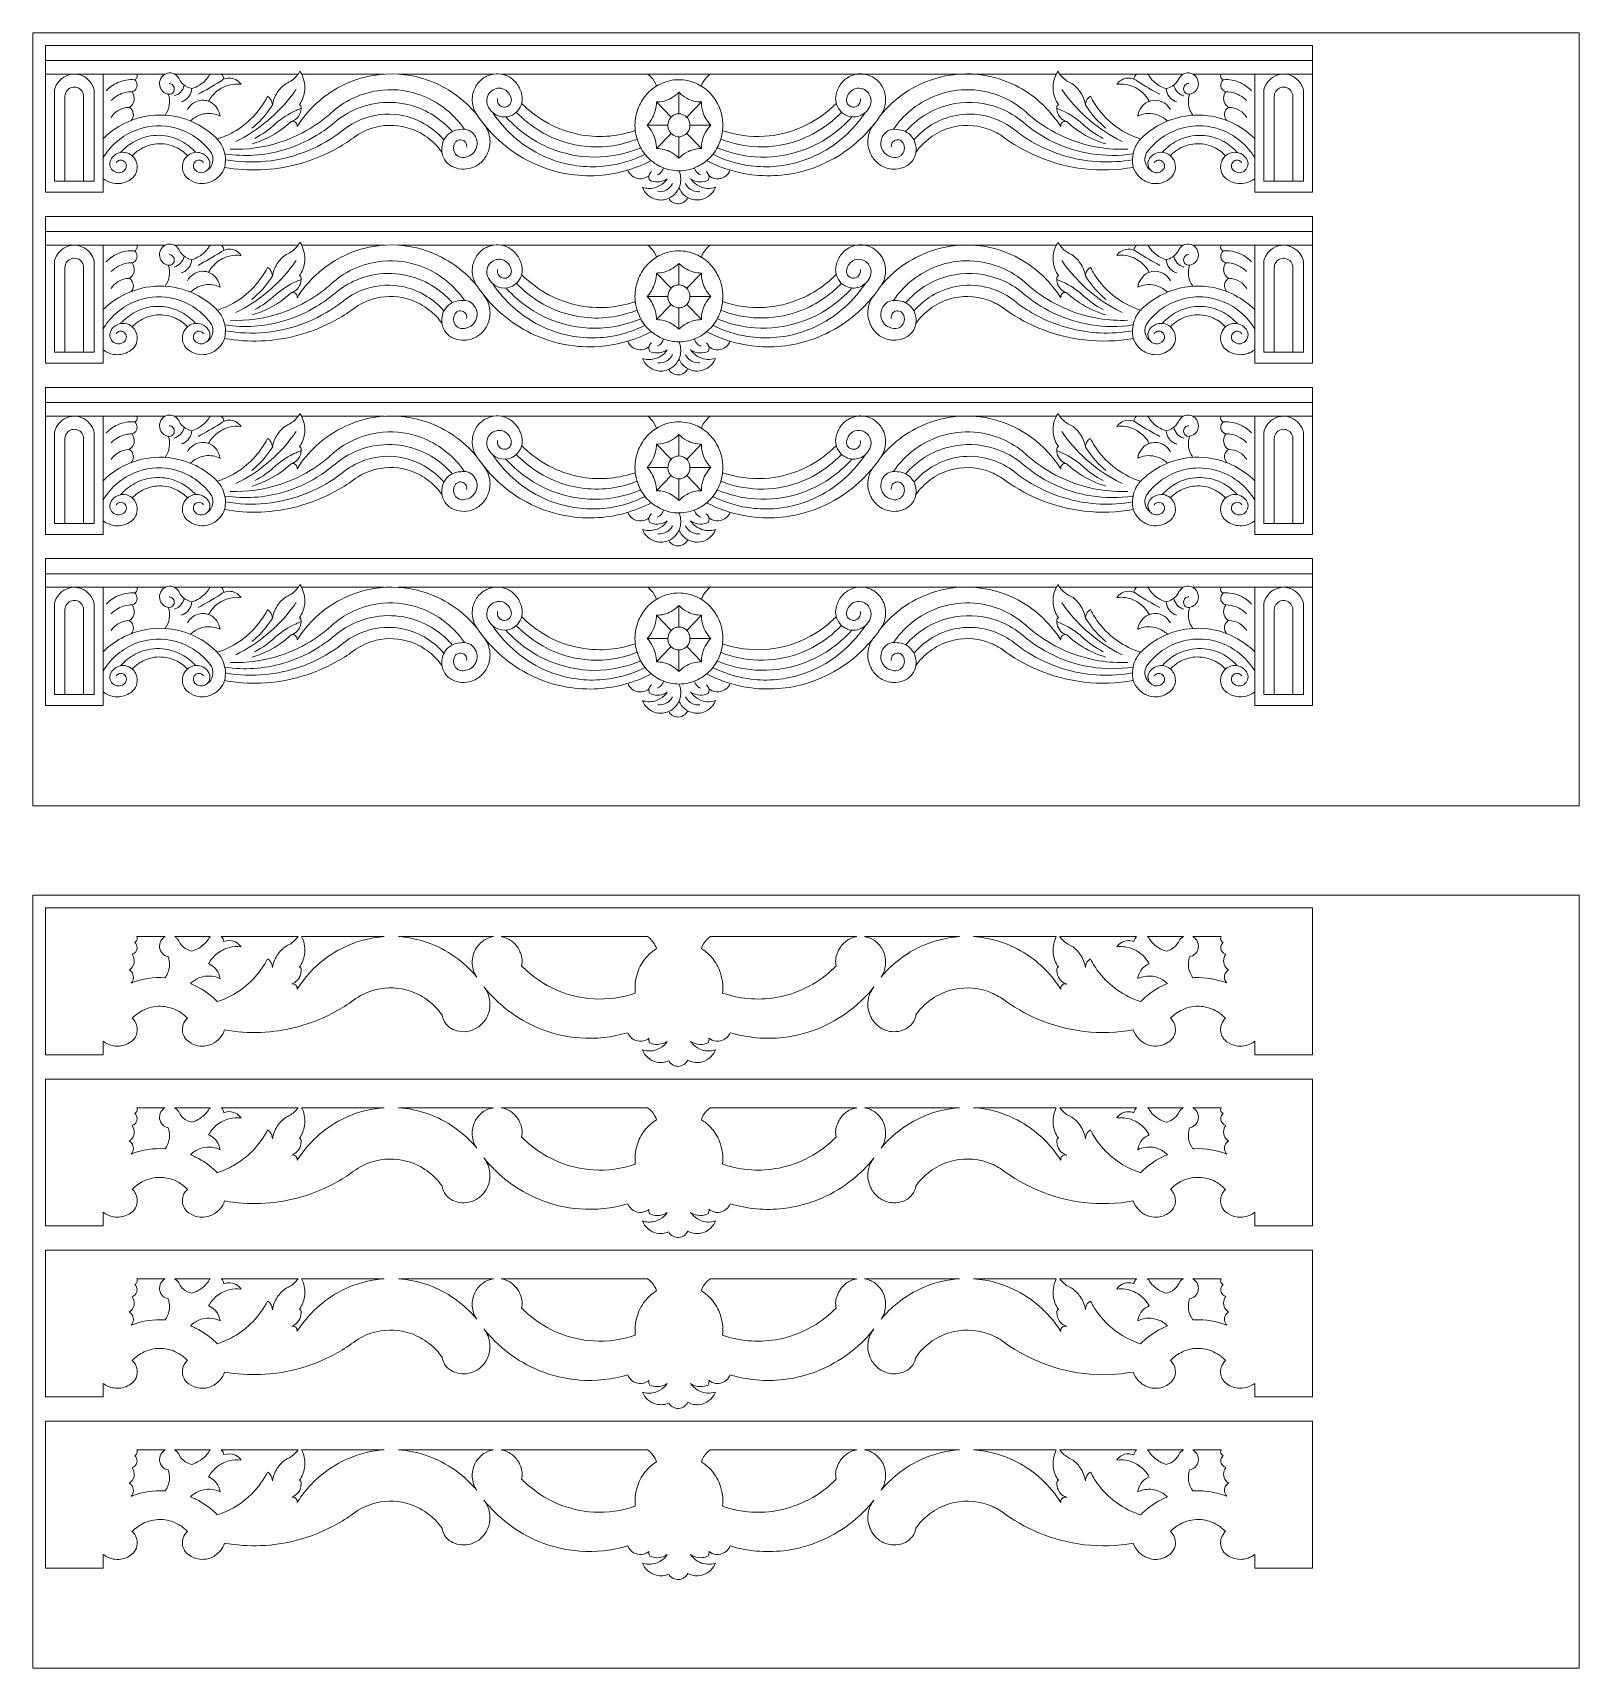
# Model space of a CAD drawing. Header units: millimetres. Extents: x 5151 to 5395, y 762 to 1020.
import ezdxf

# ---------------------------------------------------------------- set-up
doc = ezdxf.new("R2010")
doc.units = ezdxf.units.MM
doc.header["$MEASUREMENT"] = 0
doc.layers.add('SITARA ALL', color=18, linetype='Continuous', true_color=0x000000)

msp = doc.modelspace()

# ---------------------------------------------------------------- linework, layer by layer
at = {"layer": 'SITARA ALL', "lineweight": 9}
for points, knots in [([(5151.03, 1020.03), (5151.03, 1020.03), (5395.03, 1020.03), (5395.03, 1020.03), (5395.03, 1020.03), (5395.03, 898.03), (5395.03, 898.03), (5395.03, 898.03), (5151.03, 898.03), (5151.03, 898.03), (5151.03, 898.03), (5151.03, 1020.03), (5151.03, 1020.03)], [0, 0, 0, 0, 0.25, 0.25, 0.25, 0.5, 0.5, 0.5, 0.75, 0.75, 0.75, 1, 1, 1, 1]), ([(5162.16, 1013.5), (5162.16, 1013.5), (5162.16, 994.85), (5162.16, 994.85), (5162.16, 994.85), (5153.03, 994.85), (5153.03, 994.85), (5153.03, 994.85), (5153.03, 1018.03), (5153.03, 1018.03), (5153.03, 1018.03), (5252.99, 1018.03), (5252.99, 1018.03), (5252.99, 1018.03), (5352.94, 1018.03), (5352.94, 1018.03), (5352.94, 1018.03), (5352.94, 994.85), (5352.94, 994.85), (5352.94, 994.85), (5343.82, 994.85), (5343.82, 994.85), (5343.82, 994.85), (5343.82, 1013.5), (5343.82, 1013.5)], [0, 0, 0, 0, 0.111111, 0.111111, 0.111111, 0.222222, 0.222222, 0.222222, 0.333333, 0.333333, 0.333333, 0.444444, 0.444444, 0.444444, 0.555556, 0.555556, 0.555556, 0.666667, 0.666667, 0.666667, 0.777778, 0.777778, 0.777778, 1, 1, 1, 1]), ([(5153.03, 1015.65), (5153.03, 1015.65), (5252.99, 1015.65), (5252.99, 1015.65), (5252.99, 1015.65), (5352.94, 1015.65), (5352.94, 1015.65)], [0, 0, 0, 0, 0.333333, 0.333333, 0.333333, 1, 1, 1, 1]), ([(5153.03, 1013.5), (5153.03, 1013.5), (5171.92, 1013.5), (5171.92, 1013.5), (5171.92, 1013.5), (5162.48, 1013.5), (5162.48, 1013.5)], [0, 0, 0, 0, 0.333333, 0.333333, 0.333333, 1, 1, 1, 1]), ([(5160.72, 996.59), (5160.72, 996.59), (5160.72, 1010.95), (5160.72, 1010.95), (5160.6, 1011.47), (5160.35, 1011.96), (5160.01, 1012.37), (5159.68, 1012.76), (5159.26, 1013.06), (5158.79, 1013.26), (5158.41, 1013.42), (5158, 1013.5), (5157.59, 1013.5), (5157.02, 1013.5), (5156.45, 1013.34), (5155.96, 1013.03), (5155.52, 1012.77), (5155.16, 1012.4), (5154.89, 1011.97), (5154.7, 1011.66), (5154.55, 1011.31), (5154.47, 1010.95), (5154.47, 1010.95), (5154.47, 996.59), (5154.47, 996.59), (5154.47, 996.59), (5160.72, 996.59), (5160.72, 996.59)], [0, 0, 0, 0, 0.111111, 0.111111, 0.111111, 0.222222, 0.222222, 0.222222, 0.333333, 0.333333, 0.333333, 0.444444, 0.444444, 0.444444, 0.555556, 0.555556, 0.555556, 0.666667, 0.666667, 0.666667, 0.777778, 0.777778, 0.777778, 0.888889, 0.888889, 0.888889, 1, 1, 1, 1]), ([(5162.63, 1010.86), (5163.15, 1011.41), (5163.77, 1011.85), (5164.46, 1012.15), (5165.3, 1012.52), (5166.21, 1012.68), (5167.12, 1012.61), (5167.27, 1012.67), (5167.4, 1012.78), (5167.46, 1012.93), (5167.55, 1013.11), (5167.54, 1013.32), (5167.45, 1013.5)], [0, 0, 0, 0, 0.2, 0.2, 0.2, 0.4, 0.4, 0.4, 0.6, 0.6, 0.6, 1, 1, 1, 1]), ([(5166.71, 1010.72), (5166.94, 1010.78), (5167.15, 1010.92), (5167.29, 1011.11), (5167.38, 1011.24), (5167.44, 1011.38), (5167.48, 1011.53), (5167.54, 1011.84), (5167.48, 1012.15), (5167.31, 1012.41), (5167.25, 1012.48), (5167.19, 1012.55), (5167.12, 1012.61)], [0, 0, 0, 0, 0.2, 0.2, 0.2, 0.4, 0.4, 0.4, 0.6, 0.6, 0.6, 1, 1, 1, 1]), ([(5174.46, 1009.12), (5174.85, 1009.23), (5175.2, 1009.45), (5175.48, 1009.74), (5175.77, 1010.05), (5175.98, 1010.43), (5176.07, 1010.85), (5176.1, 1010.97), (5176.12, 1011.09), (5176.13, 1011.21), (5175.64, 1011.31), (5175.19, 1011.53), (5174.81, 1011.86), (5174.56, 1012.08), (5174.34, 1012.34), (5174.17, 1012.63), (5174.06, 1012.92), (5173.86, 1013.18), (5173.61, 1013.37), (5173.31, 1013.59), (5172.95, 1013.7), (5172.57, 1013.68), (5172.22, 1013.66), (5171.88, 1013.52), (5171.62, 1013.29), (5171.53, 1013.21), (5171.46, 1013.13), (5171.39, 1013.05), (5171.15, 1012.74), (5171.03, 1012.35), (5171.04, 1011.96), (5171.05, 1011.59), (5171.17, 1011.23), (5171.4, 1010.94), (5171.6, 1010.69), (5171.86, 1010.5), (5172.15, 1010.4), (5172.24, 1010.37), (5172.32, 1010.35), (5172.41, 1010.34), (5172.64, 1010.29), (5172.88, 1010.35), (5173.06, 1010.5), (5173.22, 1010.63), (5173.33, 1010.82), (5173.36, 1011.02), (5173.37, 1011.05), (5173.37, 1011.07), (5173.37, 1011.1), (5173.39, 1011.33), (5173.31, 1011.55), (5173.16, 1011.73), (5173.03, 1011.88), (5172.84, 1011.98), (5172.63, 1012), (5172.6, 1012), (5172.57, 1012), (5172.54, 1012)], [0, 0, 0, 0, 0.05, 0.05, 0.05, 0.1, 0.1, 0.1, 0.15, 0.15, 0.15, 0.2, 0.2, 0.2, 0.25, 0.25, 0.25, 0.3, 0.3, 0.3, 0.35, 0.35, 0.35, 0.4, 0.4, 0.4, 0.45, 0.45, 0.45, 0.5, 0.5, 0.5, 0.55, 0.55, 0.55, 0.6, 0.6, 0.6, 0.65, 0.65, 0.65, 0.7, 0.7, 0.7, 0.75, 0.75, 0.75, 0.8, 0.8, 0.8, 0.85, 0.85, 0.85, 0.9, 0.9, 0.9, 1, 1, 1, 1]), ([(5192.91, 1013.5), (5192.91, 1013.5), (5173.41, 1013.5), (5173.41, 1013.5), (5173.41, 1013.5), (5192.91, 1013.5), (5192.91, 1013.5)], [0, 0, 0, 0, 0.5, 0.5, 0.5, 1, 1, 1, 1]), ([(5179.04, 1013.5), (5178.92, 1013.38), (5178.82, 1013.25), (5178.75, 1013.1), (5178.37, 1012.56), (5177.89, 1012.1), (5177.34, 1011.75), (5176.96, 1011.51), (5176.55, 1011.33), (5176.13, 1011.21)], [0, 0, 0, 0, 0.25, 0.25, 0.25, 0.5, 0.5, 0.5, 1, 1, 1, 1]), ([(5178.77, 1009.21), (5179.11, 1009.82), (5179.56, 1010.36), (5180.09, 1010.79), (5180.66, 1011.25), (5181.32, 1011.58), (5182.02, 1011.76), (5182.63, 1011.92), (5183.28, 1011.97), (5183.91, 1011.89), (5183.68, 1012.21), (5183.38, 1012.48), (5183.03, 1012.65), (5182.39, 1012.96), (5181.66, 1012.95), (5181.03, 1012.62), (5180.87, 1012.54), (5180.72, 1012.43), (5180.59, 1012.32), (5179.45, 1011.61), (5178.29, 1010.94), (5177.12, 1010.31)], [0, 0, 0, 0, 0.125, 0.125, 0.125, 0.25, 0.25, 0.25, 0.375, 0.375, 0.375, 0.5, 0.5, 0.5, 0.625, 0.625, 0.625, 0.75, 0.75, 0.75, 1, 1, 1, 1]), ([(5193.36, 1008.07), (5193.41, 1008.26), (5193.36, 1008.46), (5193.23, 1008.61), (5193.2, 1008.64), (5193.16, 1008.67), (5193.13, 1008.7), (5193.54, 1009.29), (5193.8, 1009.96), (5193.91, 1010.67), (5194.04, 1011.57), (5193.92, 1012.49), (5193.54, 1013.31), (5193.45, 1013.53), (5193.33, 1013.74), (5193.2, 1013.94), (5192.89, 1013.4), (5192.47, 1012.92), (5191.97, 1012.55), (5191.68, 1012.33), (5191.35, 1012.15), (5191.01, 1012.01), (5190.45, 1011.63), (5189.98, 1011.15), (5189.62, 1010.59), (5189.23, 1009.99), (5188.96, 1009.31), (5188.85, 1008.61), (5188.85, 1008.96), (5188.74, 1009.31), (5188.52, 1009.59), (5188.4, 1009.75), (5188.25, 1009.89), (5188.08, 1009.99), (5187.47, 1008.81), (5186.7, 1007.73), (5185.79, 1006.77), (5184.89, 1005.82), (5183.85, 1005.01), (5182.71, 1004.36), (5181.9, 1003.9), (5181.04, 1003.53), (5180.15, 1003.25)], [0, 0, 0, 0, 0.066667, 0.066667, 0.066667, 0.133333, 0.133333, 0.133333, 0.2, 0.2, 0.2, 0.266667, 0.266667, 0.266667, 0.333333, 0.333333, 0.333333, 0.4, 0.4, 0.4, 0.466667, 0.466667, 0.466667, 0.533333, 0.533333, 0.533333, 0.6, 0.6, 0.6, 0.666667, 0.666667, 0.666667, 0.733333, 0.733333, 0.733333, 0.8, 0.8, 0.8, 0.866667, 0.866667, 0.866667, 1, 1, 1, 1]), ([(5181.21, 1012.7), (5181.16, 1013), (5181.02, 1013.27), (5180.81, 1013.48), (5180.81, 1013.48), (5180.79, 1013.5), (5180.79, 1013.5)], [0, 0, 0, 0, 0.333333, 0.333333, 0.333333, 1, 1, 1, 1]), ([(5191.82, 1006), (5192.03, 1006.08), (5192.28, 1006.04), (5192.46, 1005.9), (5192.62, 1005.79), (5192.72, 1005.62), (5192.75, 1005.43), (5192.76, 1005.35), (5192.76, 1005.27), (5192.75, 1005.2), (5193.59, 1006.54), (5194.6, 1007.76), (5195.76, 1008.84), (5196.94, 1009.93), (5198.25, 1010.85), (5199.67, 1011.59), (5201.28, 1012.43), (5203.01, 1013), (5204.8, 1013.3), (5207.4, 1013.73), (5210.06, 1013.56), (5212.58, 1012.8), (5214.2, 1012.31), (5215.74, 1011.58), (5217.16, 1010.65), (5218.46, 1009.79), (5219.64, 1008.76), (5220.68, 1007.6), (5220.82, 1007.44), (5220.96, 1007.28), (5221.09, 1007.11), (5222.09, 1005.62), (5223.26, 1004.26), (5224.58, 1003.05), (5225.92, 1001.83), (5227.41, 1000.77), (5229.02, 999.92), (5230.8, 998.97), (5232.71, 998.28), (5234.69, 997.88), (5237.95, 997.21), (5241.32, 997.33), (5244.52, 998.22), (5245.94, 998.62), (5247.31, 999.16), (5248.62, 999.84)], [0, 0, 0, 0, 0.0625, 0.0625, 0.0625, 0.125, 0.125, 0.125, 0.1875, 0.1875, 0.1875, 0.25, 0.25, 0.25, 0.3125, 0.3125, 0.3125, 0.375, 0.375, 0.375, 0.4375, 0.4375, 0.4375, 0.5, 0.5, 0.5, 0.5625, 0.5625, 0.5625, 0.625, 0.625, 0.625, 0.6875, 0.6875, 0.6875, 0.75, 0.75, 0.75, 0.8125, 0.8125, 0.8125, 0.875, 0.875, 0.875, 1, 1, 1, 1]), ([(5193.46, 1013.5), (5193.46, 1013.5), (5206.5, 1013.5), (5206.5, 1013.5), (5206.5, 1013.5), (5193.46, 1013.5), (5193.46, 1013.5)], [0, 0, 0, 0, 0.5, 0.5, 0.5, 1, 1, 1, 1]), ([(5224.38, 1009.66), (5224.31, 1009.35), (5224.37, 1009.02), (5224.55, 1008.76), (5224.69, 1008.56), (5224.89, 1008.4), (5225.12, 1008.33), (5225.26, 1008.28), (5225.4, 1008.27), (5225.54, 1008.28), (5225.79, 1008.3), (5226.03, 1008.41), (5226.21, 1008.59), (5226.4, 1008.78), (5226.51, 1009.03), (5226.54, 1009.3), (5226.56, 1009.48), (5226.53, 1009.66), (5226.47, 1009.84), (5226.37, 1010.19), (5226.17, 1010.51), (5225.9, 1010.76), (5225.62, 1011.02), (5225.28, 1011.19), (5224.9, 1011.25), (5224.66, 1011.29), (5224.42, 1011.28), (5224.18, 1011.22), (5223.83, 1011.14), (5223.51, 1010.96), (5223.25, 1010.7), (5222.98, 1010.42), (5222.8, 1010.08), (5222.72, 1009.71), (5222.66, 1009.46), (5222.66, 1009.2), (5222.7, 1008.95), (5222.81, 1008.47), (5223.04, 1008.03), (5223.36, 1007.67), (5223.68, 1007.32), (5224.07, 1007.05), (5224.51, 1006.89), (5225.12, 1006.67), (5225.78, 1006.68), (5226.39, 1006.9), (5226.82, 1007.06), (5227.2, 1007.32), (5227.5, 1007.66), (5227.83, 1008.02), (5228.07, 1008.47), (5228.18, 1008.96), (5228.34, 1009.61), (5228.27, 1010.3), (5227.99, 1010.91), (5227.79, 1011.46), (5227.48, 1011.96), (5227.06, 1012.38), (5226.65, 1012.81), (5226.14, 1013.13), (5225.58, 1013.33), (5224.66, 1013.65), (5223.65, 1013.61), (5222.76, 1013.21), (5222.66, 1013.17), (5222.56, 1013.12), (5222.46, 1013.07), (5221.97, 1012.8), (5221.54, 1012.42), (5221.2, 1011.97), (5220.82, 1011.45), (5220.55, 1010.85), (5220.44, 1010.21), (5220.29, 1009.37), (5220.4, 1008.49), (5220.75, 1007.71), (5220.85, 1007.5), (5220.96, 1007.3), (5221.09, 1007.11)], [0, 0, 0, 0, 0.037037, 0.037037, 0.037037, 0.074074, 0.074074, 0.074074, 0.111111, 0.111111, 0.111111, 0.148148, 0.148148, 0.148148, 0.185185, 0.185185, 0.185185, 0.222222, 0.222222, 0.222222, 0.259259, 0.259259, 0.259259, 0.296296, 0.296296, 0.296296, 0.333333, 0.333333, 0.333333, 0.37037, 0.37037, 0.37037, 0.407407, 0.407407, 0.407407, 0.444444, 0.444444, 0.444444, 0.481481, 0.481481, 0.481481, 0.518519, 0.518519, 0.518519, 0.555556, 0.555556, 0.555556, 0.592593, 0.592593, 0.592593, 0.62963, 0.62963, 0.62963, 0.666667, 0.666667, 0.666667, 0.703704, 0.703704, 0.703704, 0.740741, 0.740741, 0.740741, 0.777778, 0.777778, 0.777778, 0.814815, 0.814815, 0.814815, 0.851852, 0.851852, 0.851852, 0.888889, 0.888889, 0.888889, 0.925926, 0.925926, 0.925926, 1, 1, 1, 1]), ([(5259.92, 1005.42), (5259.92, 1006.5), (5259.69, 1007.56), (5259.23, 1008.54), (5258.87, 1009.32), (5258.37, 1010.04), (5257.75, 1010.64), (5257.15, 1011.24), (5256.44, 1011.72), (5255.66, 1012.05), (5254.81, 1012.42), (5253.91, 1012.61), (5252.99, 1012.61), (5251.97, 1012.61), (5250.97, 1012.38), (5250.06, 1011.93), (5249.3, 1011.57), (5248.62, 1011.07), (5248.04, 1010.45), (5247.44, 1009.82), (5246.97, 1009.09), (5246.63, 1008.29), (5246.25, 1007.38), (5246.05, 1006.41), (5246.05, 1005.42), (5246.05, 1004.35), (5246.29, 1003.28), (5246.74, 1002.3), (5247.1, 1001.52), (5247.61, 1000.81), (5248.22, 1000.2), (5248.83, 999.61), (5249.54, 999.13), (5250.32, 998.79), (5251.16, 998.43), (5252.07, 998.24), (5252.99, 998.24), (5254, 998.24), (5255, 998.47), (5255.92, 998.91), (5256.67, 999.28), (5257.36, 999.78), (5257.94, 1000.39), (5258.53, 1001.02), (5259.01, 1001.75), (5259.34, 1002.55), (5259.72, 1003.46), (5259.92, 1004.44), (5259.92, 1005.42)], [0, 0, 0, 0, 0.0625, 0.0625, 0.0625, 0.125, 0.125, 0.125, 0.1875, 0.1875, 0.1875, 0.25, 0.25, 0.25, 0.3125, 0.3125, 0.3125, 0.375, 0.375, 0.375, 0.4375, 0.4375, 0.4375, 0.5, 0.5, 0.5, 0.5625, 0.5625, 0.5625, 0.625, 0.625, 0.625, 0.6875, 0.6875, 0.6875, 0.75, 0.75, 0.75, 0.8125, 0.8125, 0.8125, 0.875, 0.875, 0.875, 0.9375, 0.9375, 0.9375, 1, 1, 1, 1]), ([(5249.45, 1011.6), (5249.27, 1012.15), (5248.97, 1012.64), (5248.57, 1013.05), (5248.41, 1013.22), (5248.23, 1013.37), (5248.05, 1013.5)], [0, 0, 0, 0, 0.333333, 0.333333, 0.333333, 1, 1, 1, 1]), ([(5257.93, 1013.5), (5257.48, 1013.18), (5257.1, 1012.76), (5256.83, 1012.28), (5256.7, 1012.07), (5256.6, 1011.84), (5256.52, 1011.6)], [0, 0, 0, 0, 0.333333, 0.333333, 0.333333, 1, 1, 1, 1]), ([(5257.36, 999.84), (5259.2, 998.88), (5261.18, 998.2), (5263.23, 997.81), (5266.39, 997.22), (5269.65, 997.36), (5272.75, 998.23), (5274.63, 998.76), (5276.42, 999.55), (5278.09, 1000.57), (5279.63, 1001.51), (5281.04, 1002.64), (5282.3, 1003.93), (5283.26, 1004.91), (5284.12, 1005.97), (5284.88, 1007.11), (5285.86, 1008.29), (5286.98, 1009.35), (5288.23, 1010.24), (5289.59, 1011.22), (5291.08, 1012), (5292.66, 1012.56), (5294.73, 1013.29), (5296.91, 1013.61), (5299.1, 1013.52), (5301.09, 1013.43), (5303.05, 1013), (5304.9, 1012.24), (5306.41, 1011.62), (5307.82, 1010.79), (5309.11, 1009.78), (5310.33, 1008.82), (5311.42, 1007.7), (5312.36, 1006.46), (5312.67, 1006.05), (5312.96, 1005.63), (5313.23, 1005.2), (5313.19, 1005.41), (5313.25, 1005.62), (5313.39, 1005.79), (5313.51, 1005.94), (5313.68, 1006.03), (5313.87, 1006.04), (5313.97, 1006.05), (5314.07, 1006.03), (5314.16, 1006)], [0, 0, 0, 0, 0.0625, 0.0625, 0.0625, 0.125, 0.125, 0.125, 0.1875, 0.1875, 0.1875, 0.25, 0.25, 0.25, 0.3125, 0.3125, 0.3125, 0.375, 0.375, 0.375, 0.4375, 0.4375, 0.4375, 0.5, 0.5, 0.5, 0.5625, 0.5625, 0.5625, 0.625, 0.625, 0.625, 0.6875, 0.6875, 0.6875, 0.75, 0.75, 0.75, 0.8125, 0.8125, 0.8125, 0.875, 0.875, 0.875, 1, 1, 1, 1]), ([(5284.88, 1007.11), (5285.26, 1007.68), (5285.5, 1008.33), (5285.58, 1009.01), (5285.66, 1009.8), (5285.52, 1010.59), (5285.18, 1011.31), (5284.92, 1011.83), (5284.56, 1012.29), (5284.11, 1012.66), (5283.92, 1012.82), (5283.72, 1012.95), (5283.51, 1013.07), (5282.87, 1013.42), (5282.14, 1013.58), (5281.42, 1013.54), (5280.76, 1013.49), (5280.13, 1013.29), (5279.59, 1012.93), (5279.1, 1012.62), (5278.69, 1012.21), (5278.38, 1011.72), (5278.22, 1011.47), (5278.08, 1011.19), (5277.98, 1010.91), (5277.61, 1010.1), (5277.62, 1009.18), (5277.99, 1008.38), (5278.19, 1007.95), (5278.49, 1007.58), (5278.86, 1007.3), (5279.08, 1007.13), (5279.33, 1007), (5279.59, 1006.9), (5280.28, 1006.64), (5281.05, 1006.68), (5281.72, 1007), (5282.14, 1007.2), (5282.51, 1007.5), (5282.78, 1007.88), (5283.02, 1008.2), (5283.19, 1008.56), (5283.28, 1008.95), (5283.35, 1009.42), (5283.26, 1009.89), (5283.02, 1010.3), (5282.84, 1010.61), (5282.58, 1010.87), (5282.27, 1011.04), (5282.12, 1011.12), (5281.96, 1011.19), (5281.79, 1011.22), (5281.33, 1011.33), (5280.84, 1011.26), (5280.43, 1011.03), (5280.12, 1010.85), (5279.86, 1010.58), (5279.69, 1010.27), (5279.61, 1010.13), (5279.55, 1009.99), (5279.51, 1009.84), (5279.38, 1009.5), (5279.41, 1009.11), (5279.6, 1008.8), (5279.73, 1008.59), (5279.92, 1008.43), (5280.15, 1008.35), (5280.24, 1008.31), (5280.34, 1008.29), (5280.44, 1008.28), (5280.71, 1008.26), (5280.98, 1008.34), (5281.19, 1008.51), (5281.39, 1008.67), (5281.53, 1008.89), (5281.59, 1009.14), (5281.63, 1009.31), (5281.63, 1009.49), (5281.6, 1009.66)], [0, 0, 0, 0, 0.037037, 0.037037, 0.037037, 0.074074, 0.074074, 0.074074, 0.111111, 0.111111, 0.111111, 0.148148, 0.148148, 0.148148, 0.185185, 0.185185, 0.185185, 0.222222, 0.222222, 0.222222, 0.259259, 0.259259, 0.259259, 0.296296, 0.296296, 0.296296, 0.333333, 0.333333, 0.333333, 0.37037, 0.37037, 0.37037, 0.407407, 0.407407, 0.407407, 0.444444, 0.444444, 0.444444, 0.481481, 0.481481, 0.481481, 0.518519, 0.518519, 0.518519, 0.555556, 0.555556, 0.555556, 0.592593, 0.592593, 0.592593, 0.62963, 0.62963, 0.62963, 0.666667, 0.666667, 0.666667, 0.703704, 0.703704, 0.703704, 0.740741, 0.740741, 0.740741, 0.777778, 0.777778, 0.777778, 0.814815, 0.814815, 0.814815, 0.851852, 0.851852, 0.851852, 0.888889, 0.888889, 0.888889, 0.925926, 0.925926, 0.925926, 1, 1, 1, 1]), ([(5325.83, 1003.25), (5324.52, 1003.66), (5323.28, 1004.27), (5322.16, 1005.06), (5321.09, 1005.81), (5320.14, 1006.72), (5319.33, 1007.75), (5318.78, 1008.45), (5318.3, 1009.2), (5317.9, 1009.99), (5317.63, 1009.83), (5317.42, 1009.6), (5317.29, 1009.33), (5317.18, 1009.1), (5317.12, 1008.86), (5317.13, 1008.61), (5317, 1009.35), (5316.72, 1010.06), (5316.29, 1010.68), (5315.94, 1011.2), (5315.49, 1011.65), (5314.97, 1012.01), (5314.39, 1012.24), (5313.86, 1012.6), (5313.43, 1013.06), (5313.18, 1013.32), (5312.96, 1013.62), (5312.78, 1013.94), (5312.37, 1013.33), (5312.12, 1012.63), (5312.04, 1011.9), (5311.94, 1011.04), (5312.09, 1010.16), (5312.46, 1009.37), (5312.57, 1009.13), (5312.7, 1008.91), (5312.85, 1008.7), (5312.71, 1008.6), (5312.62, 1008.45), (5312.6, 1008.28), (5312.59, 1008.21), (5312.59, 1008.14), (5312.61, 1008.07)], [0, 0, 0, 0, 0.066667, 0.066667, 0.066667, 0.133333, 0.133333, 0.133333, 0.2, 0.2, 0.2, 0.266667, 0.266667, 0.266667, 0.333333, 0.333333, 0.333333, 0.4, 0.4, 0.4, 0.466667, 0.466667, 0.466667, 0.533333, 0.533333, 0.533333, 0.6, 0.6, 0.6, 0.666667, 0.666667, 0.666667, 0.733333, 0.733333, 0.733333, 0.8, 0.8, 0.8, 0.866667, 0.866667, 0.866667, 1, 1, 1, 1]), ([(5328.86, 1010.31), (5327.68, 1010.94), (5326.52, 1011.61), (5325.39, 1012.32), (5325.06, 1012.6), (5324.66, 1012.79), (5324.23, 1012.85), (5323.73, 1012.92), (5323.22, 1012.82), (5322.79, 1012.56), (5322.5, 1012.39), (5322.26, 1012.16), (5322.07, 1011.89), (5322.99, 1012), (5323.92, 1011.86), (5324.77, 1011.48), (5325.41, 1011.19), (5325.98, 1010.77), (5326.45, 1010.25), (5326.74, 1009.94), (5326.99, 1009.59), (5327.2, 1009.21)], [0, 0, 0, 0, 0.125, 0.125, 0.125, 0.25, 0.25, 0.25, 0.375, 0.375, 0.375, 0.5, 0.5, 0.5, 0.625, 0.625, 0.625, 0.75, 0.75, 0.75, 1, 1, 1, 1]), ([(5325.18, 1013.5), (5324.97, 1013.29), (5324.82, 1013.03), (5324.77, 1012.74), (5324.77, 1012.74), (5324.77, 1012.7), (5324.77, 1012.7)], [0, 0, 0, 0, 0.333333, 0.333333, 0.333333, 1, 1, 1, 1]), ([(5329.85, 1011.21), (5329.19, 1011.4), (5328.59, 1011.72), (5328.07, 1012.16), (5327.75, 1012.44), (5327.47, 1012.75), (5327.23, 1013.1), (5327.16, 1013.25), (5327.06, 1013.38), (5326.93, 1013.5)], [0, 0, 0, 0, 0.25, 0.25, 0.25, 0.5, 0.5, 0.5, 1, 1, 1, 1]), ([(5333.44, 1012), (5333.22, 1012.01), (5333.01, 1011.93), (5332.86, 1011.78), (5332.7, 1011.62), (5332.61, 1011.42), (5332.6, 1011.2), (5332.6, 1011.16), (5332.6, 1011.13), (5332.6, 1011.1), (5332.62, 1010.88), (5332.71, 1010.68), (5332.87, 1010.54), (5333.03, 1010.39), (5333.24, 1010.31), (5333.46, 1010.32), (5333.5, 1010.33), (5333.53, 1010.33), (5333.56, 1010.34), (5333.88, 1010.39), (5334.18, 1010.54), (5334.41, 1010.76), (5334.66, 1011), (5334.83, 1011.31), (5334.9, 1011.64), (5334.99, 1012.08), (5334.91, 1012.53), (5334.67, 1012.91), (5334.65, 1012.96), (5334.62, 1013), (5334.58, 1013.05), (5334.39, 1013.3), (5334.12, 1013.49), (5333.82, 1013.6), (5333.39, 1013.75), (5332.91, 1013.7), (5332.51, 1013.47), (5332.24, 1013.31), (5332.02, 1013.08), (5331.88, 1012.8), (5331.85, 1012.74), (5331.83, 1012.69), (5331.8, 1012.63), (5331.57, 1012.22), (5331.24, 1011.87), (5330.84, 1011.61), (5330.54, 1011.42), (5330.2, 1011.28), (5329.85, 1011.21), (5329.88, 1010.76), (5330.04, 1010.33), (5330.31, 1009.96), (5330.55, 1009.64), (5330.87, 1009.38), (5331.23, 1009.22), (5331.32, 1009.18), (5331.42, 1009.15), (5331.52, 1009.12)], [0, 0, 0, 0, 0.05, 0.05, 0.05, 0.1, 0.1, 0.1, 0.15, 0.15, 0.15, 0.2, 0.2, 0.2, 0.25, 0.25, 0.25, 0.3, 0.3, 0.3, 0.35, 0.35, 0.35, 0.4, 0.4, 0.4, 0.45, 0.45, 0.45, 0.5, 0.5, 0.5, 0.55, 0.55, 0.55, 0.6, 0.6, 0.6, 0.65, 0.65, 0.65, 0.7, 0.7, 0.7, 0.75, 0.75, 0.75, 0.8, 0.8, 0.8, 0.85, 0.85, 0.85, 0.9, 0.9, 0.9, 1, 1, 1, 1]), ([(5338.53, 1013.5), (5338.41, 1013.28), (5338.43, 1013.01), (5338.58, 1012.81), (5338.65, 1012.72), (5338.74, 1012.65), (5338.85, 1012.61), (5339.8, 1012.68), (5340.76, 1012.51), (5341.62, 1012.1), (5342.27, 1011.8), (5342.85, 1011.38), (5343.34, 1010.86)], [0, 0, 0, 0, 0.2, 0.2, 0.2, 0.4, 0.4, 0.4, 0.6, 0.6, 0.6, 1, 1, 1, 1]), ([(5338.85, 1012.61), (5338.66, 1012.44), (5338.53, 1012.21), (5338.49, 1011.96), (5338.46, 1011.82), (5338.47, 1011.67), (5338.5, 1011.53), (5338.55, 1011.29), (5338.68, 1011.07), (5338.88, 1010.91), (5338.99, 1010.82), (5339.12, 1010.75), (5339.27, 1010.72)], [0, 0, 0, 0, 0.2, 0.2, 0.2, 0.4, 0.4, 0.4, 0.6, 0.6, 0.6, 1, 1, 1, 1]), ([(5351.51, 996.59), (5351.51, 996.59), (5351.51, 1010.95), (5351.51, 1010.95), (5351.39, 1011.47), (5351.14, 1011.96), (5350.79, 1012.37), (5350.46, 1012.76), (5350.04, 1013.06), (5349.57, 1013.26), (5349.2, 1013.42), (5348.79, 1013.5), (5348.38, 1013.5), (5347.8, 1013.5), (5347.23, 1013.34), (5346.74, 1013.03), (5346.31, 1012.77), (5345.95, 1012.4), (5345.68, 1011.97), (5345.48, 1011.66), (5345.34, 1011.31), (5345.25, 1010.95), (5345.25, 1010.95), (5345.25, 996.59), (5345.25, 996.59), (5345.25, 996.59), (5351.51, 996.59), (5351.51, 996.59)], [0, 0, 0, 0, 0.111111, 0.111111, 0.111111, 0.222222, 0.222222, 0.222222, 0.333333, 0.333333, 0.333333, 0.444444, 0.444444, 0.444444, 0.555556, 0.555556, 0.555556, 0.666667, 0.666667, 0.666667, 0.777778, 0.777778, 0.777778, 0.888889, 0.888889, 0.888889, 1, 1, 1, 1]), ([(5156.12, 996.59), (5156.12, 996.59), (5156.12, 1010), (5156.12, 1010), (5156.13, 1010.33), (5156.26, 1010.65), (5156.47, 1010.9), (5156.66, 1011.14), (5156.92, 1011.31), (5157.21, 1011.39), (5157.34, 1011.43), (5157.47, 1011.44), (5157.59, 1011.44), (5157.92, 1011.44), (5158.24, 1011.33), (5158.5, 1011.13), (5158.74, 1010.93), (5158.91, 1010.67), (5159.01, 1010.38), (5159.04, 1010.25), (5159.07, 1010.13), (5159.07, 1010), (5159.07, 1010), (5159.07, 996.59), (5159.07, 996.59)], [0, 0, 0, 0, 0.111111, 0.111111, 0.111111, 0.222222, 0.222222, 0.222222, 0.333333, 0.333333, 0.333333, 0.444444, 0.444444, 0.444444, 0.555556, 0.555556, 0.555556, 0.666667, 0.666667, 0.666667, 0.777778, 0.777778, 0.777778, 1, 1, 1, 1]), ([(5166.26, 1008.25), (5166.53, 1008.41), (5166.74, 1008.64), (5166.88, 1008.92), (5167.13, 1009.42), (5167.12, 1010.01), (5166.85, 1010.5), (5166.81, 1010.58), (5166.76, 1010.65), (5166.71, 1010.72), (5165.95, 1010.73), (5165.2, 1010.54), (5164.53, 1010.17), (5164.12, 1009.95), (5163.75, 1009.66), (5163.42, 1009.32)], [0, 0, 0, 0, 0.166667, 0.166667, 0.166667, 0.333333, 0.333333, 0.333333, 0.5, 0.5, 0.5, 0.666667, 0.666667, 0.666667, 1, 1, 1, 1]), ([(5171.91, 1007.01), (5172.26, 1007.48), (5172.49, 1008.02), (5172.58, 1008.6), (5172.67, 1009.18), (5172.61, 1009.78), (5172.41, 1010.34)], [0, 0, 0, 0, 0.333333, 0.333333, 0.333333, 1, 1, 1, 1]), ([(5173.34, 1010.05), (5173.72, 1010.15), (5174.06, 1010.36), (5174.33, 1010.64), (5174.62, 1010.94), (5174.81, 1011.31), (5174.9, 1011.71), (5174.91, 1011.73), (5174.91, 1011.75), (5174.92, 1011.77)], [0, 0, 0, 0, 0.25, 0.25, 0.25, 0.5, 0.5, 0.5, 1, 1, 1, 1]), ([(5175.45, 1007.89), (5175.66, 1008.29), (5175.97, 1008.63), (5176.33, 1008.89), (5176.75, 1009.18), (5177.24, 1009.35), (5177.75, 1009.37), (5177.96, 1009.38), (5178.17, 1009.36), (5178.38, 1009.32), (5178.84, 1009.23), (5179.27, 1009.02), (5179.62, 1008.71), (5179.97, 1008.41), (5180.24, 1008.02), (5180.41, 1007.58), (5180.5, 1007.35), (5180.56, 1007.11), (5180.59, 1006.87), (5179.86, 1007.23), (5179.05, 1007.36), (5178.25, 1007.25), (5177.6, 1007.15), (5176.98, 1006.91), (5176.45, 1006.52), (5176.26, 1006.39), (5176.09, 1006.24), (5175.92, 1006.08)], [0, 0, 0, 0, 0.1, 0.1, 0.1, 0.2, 0.2, 0.2, 0.3, 0.3, 0.3, 0.4, 0.4, 0.4, 0.5, 0.5, 0.5, 0.6, 0.6, 0.6, 0.7, 0.7, 0.7, 0.8, 0.8, 0.8, 1, 1, 1, 1]), ([(5182.18, 1001.64), (5184.84, 1001.54), (5187.5, 1001.9), (5190.02, 1002.73), (5191.93, 1003.35), (5193.75, 1004.22), (5195.43, 1005.32), (5196.23, 1005.84), (5197, 1006.42), (5197.73, 1007.03), (5198.71, 1007.99), (5199.82, 1008.8), (5201.03, 1009.43), (5202.42, 1010.16), (5203.91, 1010.65), (5205.46, 1010.88), (5207.58, 1011.2), (5209.73, 1011.02), (5211.76, 1010.35), (5213.13, 1009.91), (5214.42, 1009.25), (5215.59, 1008.41), (5216.69, 1007.63), (5217.67, 1006.69), (5218.51, 1005.64), (5218.73, 1005.36), (5218.93, 1005.08), (5219.13, 1004.79)], [0, 0, 0, 0, 0.1, 0.1, 0.1, 0.2, 0.2, 0.2, 0.3, 0.3, 0.3, 0.4, 0.4, 0.4, 0.5, 0.5, 0.5, 0.6, 0.6, 0.6, 0.7, 0.7, 0.7, 0.8, 0.8, 0.8, 1, 1, 1, 1]), ([(5183.06, 1002.86), (5184.85, 1003.73), (5186.52, 1004.82), (5188.04, 1006.09), (5189.55, 1007.35), (5190.9, 1008.78), (5192.07, 1010.35), (5192.25, 1010.59), (5192.42, 1010.82), (5192.58, 1011.07)], [0, 0, 0, 0, 0.25, 0.25, 0.25, 0.5, 0.5, 0.5, 1, 1, 1, 1]), ([(5249.44, 1009.1), (5250.25, 1009.1), (5251.05, 1009.3), (5251.76, 1009.69), (5252.22, 1009.94), (5252.63, 1010.25), (5252.99, 1010.62)], [0, 0, 0, 0, 0.333333, 0.333333, 0.333333, 1, 1, 1, 1]), ([(5256.53, 1009.1), (5255.72, 1009.1), (5254.93, 1009.3), (5254.21, 1009.69), (5253.76, 1009.94), (5253.35, 1010.25), (5252.99, 1010.62)], [0, 0, 0, 0, 0.333333, 0.333333, 0.333333, 1, 1, 1, 1]), ([(5286.84, 1004.79), (5287.6, 1005.9), (5288.51, 1006.9), (5289.54, 1007.76), (5290.62, 1008.67), (5291.84, 1009.41), (5293.14, 1009.96), (5294.74, 1010.63), (5296.46, 1010.99), (5298.21, 1011.03), (5300.03, 1011.07), (5301.84, 1010.74), (5303.54, 1010.08), (5304.85, 1009.56), (5306.08, 1008.85), (5307.18, 1007.97), (5307.55, 1007.68), (5307.9, 1007.36), (5308.24, 1007.03), (5309.71, 1005.79), (5311.33, 1004.74), (5313.06, 1003.9), (5315.02, 1002.94), (5317.1, 1002.28), (5319.25, 1001.92), (5320.75, 1001.68), (5322.27, 1001.58), (5323.79, 1001.64)], [0, 0, 0, 0, 0.1, 0.1, 0.1, 0.2, 0.2, 0.2, 0.3, 0.3, 0.3, 0.4, 0.4, 0.4, 0.5, 0.5, 0.5, 0.6, 0.6, 0.6, 0.7, 0.7, 0.7, 0.8, 0.8, 0.8, 1, 1, 1, 1]), ([(5313.39, 1011.07), (5314.5, 1009.46), (5315.8, 1007.99), (5317.25, 1006.68), (5318.72, 1005.36), (5320.34, 1004.22), (5322.08, 1003.29), (5322.36, 1003.14), (5322.63, 1003), (5322.92, 1002.86)], [0, 0, 0, 0, 0.25, 0.25, 0.25, 0.5, 0.5, 0.5, 1, 1, 1, 1]), ([(5330.05, 1006.08), (5329.62, 1006.52), (5329.09, 1006.85), (5328.51, 1007.05), (5327.55, 1007.39), (5326.5, 1007.36), (5325.56, 1006.95), (5325.5, 1006.92), (5325.44, 1006.9), (5325.39, 1006.87), (5325.44, 1007.37), (5325.63, 1007.85), (5325.94, 1008.26), (5326.21, 1008.63), (5326.56, 1008.92), (5326.97, 1009.11), (5327.17, 1009.21), (5327.38, 1009.28), (5327.59, 1009.32), (5328.19, 1009.44), (5328.8, 1009.35), (5329.34, 1009.07), (5329.74, 1008.86), (5330.09, 1008.55), (5330.34, 1008.18), (5330.41, 1008.09), (5330.47, 1007.99), (5330.52, 1007.89)], [0, 0, 0, 0, 0.1, 0.1, 0.1, 0.2, 0.2, 0.2, 0.3, 0.3, 0.3, 0.4, 0.4, 0.4, 0.5, 0.5, 0.5, 0.6, 0.6, 0.6, 0.7, 0.7, 0.7, 0.8, 0.8, 0.8, 1, 1, 1, 1]), ([(5331.06, 1011.77), (5331.14, 1011.36), (5331.33, 1010.99), (5331.61, 1010.68), (5331.87, 1010.39), (5332.21, 1010.18), (5332.59, 1010.06), (5332.6, 1010.06), (5332.62, 1010.05), (5332.64, 1010.05)], [0, 0, 0, 0, 0.25, 0.25, 0.25, 0.5, 0.5, 0.5, 1, 1, 1, 1]), ([(5333.56, 1010.34), (5333.26, 1009.48), (5333.29, 1008.54), (5333.66, 1007.71), (5333.77, 1007.46), (5333.9, 1007.23), (5334.07, 1007.01)], [0, 0, 0, 0, 0.333333, 0.333333, 0.333333, 1, 1, 1, 1]), ([(5342.55, 1009.32), (5342.1, 1009.79), (5341.56, 1010.16), (5340.96, 1010.4), (5340.42, 1010.62), (5339.85, 1010.72), (5339.27, 1010.72), (5339.03, 1010.41), (5338.91, 1010.04), (5338.91, 1009.66), (5338.92, 1009.29), (5339.04, 1008.93), (5339.27, 1008.64), (5339.39, 1008.48), (5339.54, 1008.35), (5339.72, 1008.25)], [0, 0, 0, 0, 0.166667, 0.166667, 0.166667, 0.333333, 0.333333, 0.333333, 0.5, 0.5, 0.5, 0.666667, 0.666667, 0.666667, 1, 1, 1, 1]), ([(5349.86, 996.59), (5349.86, 996.59), (5349.86, 1010), (5349.86, 1010), (5349.84, 1010.33), (5349.72, 1010.65), (5349.51, 1010.9), (5349.31, 1011.14), (5349.05, 1011.31), (5348.76, 1011.39), (5348.64, 1011.43), (5348.51, 1011.44), (5348.38, 1011.44), (5348.05, 1011.44), (5347.73, 1011.33), (5347.48, 1011.13), (5347.24, 1010.93), (5347.06, 1010.67), (5346.97, 1010.38), (5346.93, 1010.25), (5346.91, 1010.13), (5346.9, 1010), (5346.9, 1010), (5346.9, 996.59), (5346.9, 996.59)], [0, 0, 0, 0, 0.111111, 0.111111, 0.111111, 0.222222, 0.222222, 0.222222, 0.333333, 0.333333, 0.333333, 0.444444, 0.444444, 0.444444, 0.555556, 0.555556, 0.555556, 0.666667, 0.666667, 0.666667, 0.777778, 0.777778, 0.777778, 1, 1, 1, 1]), ([(5177.99, 999.53), (5177.87, 999.71), (5177.69, 999.84), (5177.48, 999.89), (5177.22, 999.96), (5176.94, 999.9), (5176.73, 999.74), (5176.7, 999.71), (5176.67, 999.68), (5176.64, 999.66), (5176.47, 999.48), (5176.37, 999.24), (5176.38, 998.99), (5176.38, 998.74), (5176.48, 998.51), (5176.65, 998.34), (5176.68, 998.31), (5176.71, 998.28), (5176.75, 998.26), (5176.99, 998.05), (5177.3, 997.93), (5177.63, 997.93), (5177.95, 997.93), (5178.25, 998.05), (5178.5, 998.26), (5178.52, 998.27), (5178.54, 998.29), (5178.56, 998.31), (5178.78, 998.53), (5178.92, 998.81), (5178.97, 999.12), (5179.03, 999.49), (5178.94, 999.86), (5178.73, 1000.16), (5178.73, 1000.16), (5178.73, 1000.18), (5178.73, 1000.18), (5178.5, 1000.5), (5178.2, 1000.77), (5177.85, 1000.94), (5177.23, 1001.24), (5176.5, 1001.23), (5175.89, 1000.91), (5175.73, 1000.83), (5175.59, 1000.73), (5175.45, 1000.61), (5175.15, 1000.34), (5174.91, 999.99), (5174.78, 999.61), (5174.58, 999), (5174.62, 998.33), (5174.91, 997.76), (5175.02, 997.55), (5175.15, 997.36), (5175.32, 997.19), (5175.74, 996.8), (5176.24, 996.52), (5176.79, 996.36), (5177.61, 996.12), (5178.5, 996.18), (5179.28, 996.54), (5179.79, 996.77), (5180.24, 997.11), (5180.6, 997.54), (5180.91, 997.91), (5181.15, 998.33), (5181.3, 998.78), (5181.54, 999.79), (5181.46, 1000.84), (5181.07, 1001.8), (5180.82, 1002.41), (5180.45, 1002.97), (5179.97, 1003.43), (5179.95, 1003.45), (5179.92, 1003.47), (5179.9, 1003.49), (5178.97, 1004.38), (5177.9, 1005.13), (5176.75, 1005.71), (5175.39, 1006.38), (5173.93, 1006.81), (5172.43, 1006.97), (5170.56, 1007.16), (5168.67, 1006.94), (5166.91, 1006.31), (5165.64, 1005.86), (5164.45, 1005.21), (5163.38, 1004.39), (5162.95, 1004.06), (5162.54, 1003.71), (5162.16, 1003.33)], [0, 0, 0, 0, 0.032258, 0.032258, 0.032258, 0.064516, 0.064516, 0.064516, 0.096774, 0.096774, 0.096774, 0.129032, 0.129032, 0.129032, 0.16129, 0.16129, 0.16129, 0.193548, 0.193548, 0.193548, 0.225806, 0.225806, 0.225806, 0.258065, 0.258065, 0.258065, 0.290323, 0.290323, 0.290323, 0.322581, 0.322581, 0.322581, 0.354839, 0.354839, 0.354839, 0.387097, 0.387097, 0.387097, 0.419355, 0.419355, 0.419355, 0.451613, 0.451613, 0.451613, 0.483871, 0.483871, 0.483871, 0.516129, 0.516129, 0.516129, 0.548387, 0.548387, 0.548387, 0.580645, 0.580645, 0.580645, 0.612903, 0.612903, 0.612903, 0.645161, 0.645161, 0.645161, 0.677419, 0.677419, 0.677419, 0.709677, 0.709677, 0.709677, 0.741935, 0.741935, 0.741935, 0.774194, 0.774194, 0.774194, 0.806452, 0.806452, 0.806452, 0.83871, 0.83871, 0.83871, 0.870968, 0.870968, 0.870968, 0.903226, 0.903226, 0.903226, 0.935484, 0.935484, 0.935484, 1, 1, 1, 1]), ([(5166.57, 1006.19), (5166.78, 1006.42), (5166.9, 1006.72), (5166.91, 1007.03), (5166.93, 1007.35), (5166.83, 1007.67), (5166.63, 1007.93), (5166.53, 1008.06), (5166.4, 1008.17), (5166.26, 1008.25), (5165.64, 1008.24), (5165.03, 1008.07), (5164.5, 1007.75), (5164.06, 1007.47), (5163.68, 1007.11), (5163.39, 1006.67)], [0, 0, 0, 0, 0.166667, 0.166667, 0.166667, 0.333333, 0.333333, 0.333333, 0.5, 0.5, 0.5, 0.666667, 0.666667, 0.666667, 1, 1, 1, 1]), ([(5181.41, 1000.9), (5184.43, 1000.44), (5187.51, 1000.64), (5190.45, 1001.48), (5192.36, 1002.02), (5194.18, 1002.82), (5195.87, 1003.86), (5196.86, 1004.46), (5197.8, 1005.14), (5198.68, 1005.89), (5199.71, 1006.77), (5200.87, 1007.48), (5202.12, 1008), (5203.67, 1008.66), (5205.32, 1009.01), (5207, 1009.03), (5208.73, 1009.06), (5210.44, 1008.74), (5212.05, 1008.1), (5213.31, 1007.6), (5214.49, 1006.9), (5215.55, 1006.04), (5216.15, 1005.55), (5216.71, 1005.01), (5217.22, 1004.42)], [0, 0, 0, 0, 0.111111, 0.111111, 0.111111, 0.222222, 0.222222, 0.222222, 0.333333, 0.333333, 0.333333, 0.444444, 0.444444, 0.444444, 0.555556, 0.555556, 0.555556, 0.666667, 0.666667, 0.666667, 0.777778, 0.777778, 0.777778, 1, 1, 1, 1]), ([(5215.91, 1003.1), (5215.14, 1004), (5214.24, 1004.78), (5213.23, 1005.41), (5212.12, 1006.11), (5210.9, 1006.61), (5209.63, 1006.9), (5207.62, 1007.35), (5205.53, 1007.25), (5203.58, 1006.6), (5202.39, 1006.21), (5201.26, 1005.62), (5200.25, 1004.86), (5200.09, 1004.74), (5199.92, 1004.6), (5199.76, 1004.47), (5198.16, 1003.25), (5196.42, 1002.24), (5194.57, 1001.46), (5192.4, 1000.54), (5190.1, 999.96), (5187.76, 999.73), (5185.65, 999.53), (5183.52, 999.61), (5181.44, 999.99)], [0, 0, 0, 0, 0.111111, 0.111111, 0.111111, 0.222222, 0.222222, 0.222222, 0.333333, 0.333333, 0.333333, 0.444444, 0.444444, 0.444444, 0.555556, 0.555556, 0.555556, 0.666667, 0.666667, 0.666667, 0.777778, 0.777778, 0.777778, 1, 1, 1, 1]), ([(5185.61, 1004.94), (5186.72, 1005.85), (5187.69, 1006.92), (5188.51, 1008.1), (5188.63, 1008.27), (5188.74, 1008.44), (5188.85, 1008.61)], [0, 0, 0, 0, 0.333333, 0.333333, 0.333333, 1, 1, 1, 1]), ([(5186.05, 1003.34), (5187.26, 1003.96), (5188.37, 1004.75), (5189.36, 1005.68), (5190.32, 1006.53), (5191.41, 1007.23), (5192.58, 1007.75), (5192.84, 1007.87), (5193.1, 1007.97), (5193.36, 1008.07), (5193.36, 1007.63), (5193.22, 1007.19), (5192.96, 1006.83), (5192.75, 1006.52), (5192.45, 1006.27), (5192.11, 1006.11), (5192.01, 1006.07), (5191.91, 1006.03), (5191.82, 1006), (5190.74, 1005), (5189.53, 1004.16), (5188.22, 1003.5), (5187.4, 1003.09), (5186.54, 1002.75), (5185.65, 1002.49)], [0, 0, 0, 0, 0.111111, 0.111111, 0.111111, 0.222222, 0.222222, 0.222222, 0.333333, 0.333333, 0.333333, 0.444444, 0.444444, 0.444444, 0.555556, 0.555556, 0.555556, 0.666667, 0.666667, 0.666667, 0.777778, 0.777778, 0.777778, 1, 1, 1, 1]), ([(5223.62, 1007.42), (5224.52, 1006.06), (5225.6, 1004.81), (5226.81, 1003.72), (5228.07, 1002.58), (5229.48, 1001.62), (5230.99, 1000.86), (5232.69, 1000), (5234.5, 999.41), (5236.38, 999.11), (5239.11, 998.66), (5241.91, 998.84), (5244.57, 999.63), (5245.63, 999.95), (5246.66, 1000.35), (5247.64, 1000.85)], [0, 0, 0, 0, 0.166667, 0.166667, 0.166667, 0.333333, 0.333333, 0.333333, 0.5, 0.5, 0.5, 0.666667, 0.666667, 0.666667, 1, 1, 1, 1]), ([(5225.7, 1006.74), (5226.8, 1005.51), (5228.06, 1004.42), (5229.44, 1003.51), (5230.9, 1002.54), (5232.5, 1001.77), (5234.17, 1001.25), (5236.56, 1000.5), (5239.07, 1000.24), (5241.56, 1000.49), (5243.42, 1000.68), (5245.24, 1001.15), (5246.96, 1001.88)], [0, 0, 0, 0, 0.2, 0.2, 0.2, 0.4, 0.4, 0.4, 0.6, 0.6, 0.6, 1, 1, 1, 1]), ([(5227.33, 1007.48), (5228.42, 1006.34), (5229.66, 1005.34), (5231.02, 1004.52), (5232.49, 1003.62), (5234.09, 1002.95), (5235.77, 1002.53), (5238.74, 1001.77), (5241.85, 1001.83), (5244.79, 1002.69), (5245.33, 1002.85), (5245.86, 1003.03), (5246.38, 1003.24)], [0, 0, 0, 0, 0.2, 0.2, 0.2, 0.4, 0.4, 0.4, 0.6, 0.6, 0.6, 1, 1, 1, 1]), ([(5228.16, 1008.88), (5229.26, 1007.76), (5230.51, 1006.8), (5231.86, 1006), (5233.35, 1005.13), (5234.97, 1004.49), (5236.66, 1004.1), (5239.52, 1003.43), (5242.51, 1003.51), (5245.33, 1004.35), (5245.59, 1004.42), (5245.85, 1004.5), (5246.1, 1004.59)], [0, 0, 0, 0, 0.2, 0.2, 0.2, 0.4, 0.4, 0.4, 0.6, 0.6, 0.6, 1, 1, 1, 1]), ([(5249.44, 1009.1), (5249.44, 1008.24), (5249.23, 1007.4), (5248.84, 1006.64), (5248.61, 1006.19), (5248.32, 1005.78), (5247.97, 1005.42)], [0, 0, 0, 0, 0.333333, 0.333333, 0.333333, 1, 1, 1, 1]), ([(5254.73, 1005.42), (5254.73, 1005.04), (5254.61, 1004.66), (5254.39, 1004.34), (5254.19, 1004.07), (5253.92, 1003.86), (5253.61, 1003.73), (5253.41, 1003.65), (5253.2, 1003.61), (5252.99, 1003.61), (5252.62, 1003.61), (5252.26, 1003.74), (5251.96, 1003.96), (5251.69, 1004.16), (5251.48, 1004.44), (5251.36, 1004.76), (5251.28, 1004.97), (5251.24, 1005.2), (5251.24, 1005.42), (5251.24, 1005.81), (5251.36, 1006.19), (5251.59, 1006.5), (5251.78, 1006.78), (5252.05, 1006.99), (5252.36, 1007.11), (5252.56, 1007.19), (5252.77, 1007.23), (5252.99, 1007.23), (5253.36, 1007.23), (5253.72, 1007.11), (5254.01, 1006.89), (5254.28, 1006.68), (5254.49, 1006.4), (5254.61, 1006.08), (5254.69, 1005.87), (5254.73, 1005.65), (5254.73, 1005.42)], [0, 0, 0, 0, 0.083333, 0.083333, 0.083333, 0.166667, 0.166667, 0.166667, 0.25, 0.25, 0.25, 0.333333, 0.333333, 0.333333, 0.416667, 0.416667, 0.416667, 0.5, 0.5, 0.5, 0.583333, 0.583333, 0.583333, 0.666667, 0.666667, 0.666667, 0.75, 0.75, 0.75, 0.833333, 0.833333, 0.833333, 0.916667, 0.916667, 0.916667, 1, 1, 1, 1]), ([(5256.53, 1009.1), (5256.53, 1008.24), (5256.74, 1007.4), (5257.13, 1006.64), (5257.36, 1006.19), (5257.66, 1005.78), (5258, 1005.42)], [0, 0, 0, 0, 0.333333, 0.333333, 0.333333, 1, 1, 1, 1]), ([(5258.33, 1000.85), (5260.05, 999.98), (5261.9, 999.39), (5263.8, 999.09), (5266.51, 998.67), (5269.28, 998.85), (5271.91, 999.64), (5273.61, 1000.14), (5275.24, 1000.89), (5276.73, 1001.85), (5278.11, 1002.75), (5279.37, 1003.81), (5280.48, 1005.03), (5281.17, 1005.77), (5281.79, 1006.57), (5282.36, 1007.42)], [0, 0, 0, 0, 0.166667, 0.166667, 0.166667, 0.333333, 0.333333, 0.333333, 0.5, 0.5, 0.5, 0.666667, 0.666667, 0.666667, 1, 1, 1, 1]), ([(5259.02, 1001.88), (5260.92, 1001.07), (5262.93, 1000.59), (5264.99, 1000.44), (5267.37, 1000.28), (5269.77, 1000.58), (5272.03, 1001.32), (5273.7, 1001.87), (5275.29, 1002.65), (5276.74, 1003.64), (5278.04, 1004.52), (5279.23, 1005.57), (5280.28, 1006.74)], [0, 0, 0, 0, 0.2, 0.2, 0.2, 0.4, 0.4, 0.4, 0.6, 0.6, 0.6, 1, 1, 1, 1]), ([(5259.59, 1003.24), (5261.48, 1002.49), (5263.48, 1002.07), (5265.51, 1002.01), (5267.65, 1001.95), (5269.78, 1002.29), (5271.8, 1003.01), (5273.36, 1003.57), (5274.82, 1004.35), (5276.16, 1005.32), (5277.05, 1005.96), (5277.88, 1006.69), (5278.64, 1007.48)], [0, 0, 0, 0, 0.2, 0.2, 0.2, 0.4, 0.4, 0.4, 0.6, 0.6, 0.6, 1, 1, 1, 1]), ([(5259.87, 1004.59), (5261.99, 1003.86), (5264.24, 1003.55), (5266.48, 1003.68), (5268.42, 1003.8), (5270.33, 1004.25), (5272.12, 1005.01), (5273.61, 1005.64), (5275.01, 1006.47), (5276.27, 1007.49), (5276.81, 1007.92), (5277.32, 1008.39), (5277.81, 1008.88)], [0, 0, 0, 0, 0.2, 0.2, 0.2, 0.4, 0.4, 0.4, 0.6, 0.6, 0.6, 1, 1, 1, 1]), ([(5288.75, 1004.42), (5289.61, 1005.41), (5290.6, 1006.26), (5291.7, 1006.97), (5292.91, 1007.73), (5294.22, 1008.3), (5295.61, 1008.64), (5297.95, 1009.23), (5300.41, 1009.15), (5302.71, 1008.42), (5304.05, 1008), (5305.31, 1007.37), (5306.44, 1006.55), (5306.74, 1006.34), (5307.02, 1006.12), (5307.29, 1005.89), (5308.71, 1004.68), (5310.28, 1003.65), (5311.97, 1002.83), (5313.88, 1001.91), (5315.91, 1001.26), (5318.01, 1000.93), (5320.18, 1000.58), (5322.39, 1000.57), (5324.56, 1000.9)], [0, 0, 0, 0, 0.111111, 0.111111, 0.111111, 0.222222, 0.222222, 0.222222, 0.333333, 0.333333, 0.333333, 0.444444, 0.444444, 0.444444, 0.555556, 0.555556, 0.555556, 0.666667, 0.666667, 0.666667, 0.777778, 0.777778, 0.777778, 1, 1, 1, 1]), ([(5324.54, 999.99), (5321.16, 999.38), (5317.69, 999.54), (5314.38, 1000.44), (5312.34, 1000.99), (5310.39, 1001.81), (5308.58, 1002.88), (5307.76, 1003.36), (5306.97, 1003.89), (5306.22, 1004.47), (5305.28, 1005.26), (5304.22, 1005.89), (5303.08, 1006.35), (5301.59, 1006.95), (5299.99, 1007.23), (5298.39, 1007.17), (5296.91, 1007.11), (5295.47, 1006.77), (5294.12, 1006.16), (5293.01, 1005.65), (5291.99, 1004.97), (5291.09, 1004.15), (5290.73, 1003.82), (5290.38, 1003.47), (5290.07, 1003.1)], [0, 0, 0, 0, 0.111111, 0.111111, 0.111111, 0.222222, 0.222222, 0.222222, 0.333333, 0.333333, 0.333333, 0.444444, 0.444444, 0.444444, 0.555556, 0.555556, 0.555556, 0.666667, 0.666667, 0.666667, 0.777778, 0.777778, 0.777778, 1, 1, 1, 1]), ([(5320.32, 1002.49), (5318.85, 1002.92), (5317.45, 1003.57), (5316.17, 1004.42), (5315.46, 1004.89), (5314.79, 1005.42), (5314.16, 1006), (5313.79, 1006.11), (5313.46, 1006.31), (5313.2, 1006.59), (5312.92, 1006.89), (5312.73, 1007.26), (5312.65, 1007.66), (5312.63, 1007.8), (5312.61, 1007.93), (5312.61, 1008.07), (5313.84, 1007.62), (5314.99, 1006.98), (5316.02, 1006.18), (5316.22, 1006.02), (5316.42, 1005.86), (5316.62, 1005.68), (5317.6, 1004.75), (5318.72, 1003.96), (5319.93, 1003.34)], [0, 0, 0, 0, 0.111111, 0.111111, 0.111111, 0.222222, 0.222222, 0.222222, 0.333333, 0.333333, 0.333333, 0.444444, 0.444444, 0.444444, 0.555556, 0.555556, 0.555556, 0.666667, 0.666667, 0.666667, 0.777778, 0.777778, 0.777778, 1, 1, 1, 1]), ([(5317.13, 1008.61), (5317.91, 1007.39), (5318.85, 1006.28), (5319.92, 1005.31), (5320.07, 1005.18), (5320.22, 1005.06), (5320.37, 1004.94)], [0, 0, 0, 0, 0.333333, 0.333333, 0.333333, 1, 1, 1, 1]), ([(5343.82, 1003.33), (5342.9, 1004.23), (5341.85, 1005), (5340.7, 1005.6), (5339.38, 1006.29), (5337.95, 1006.74), (5336.47, 1006.93), (5334.55, 1007.18), (5332.6, 1006.98), (5330.77, 1006.35), (5329.5, 1005.92), (5328.3, 1005.28), (5327.22, 1004.47), (5326.82, 1004.16), (5326.44, 1003.84), (5326.07, 1003.49), (5325.59, 1003.04), (5325.2, 1002.5), (5324.94, 1001.89), (5324.57, 1001.03), (5324.45, 1000.07), (5324.6, 999.14), (5324.62, 999.02), (5324.64, 998.9), (5324.67, 998.78), (5324.85, 998.25), (5325.15, 997.77), (5325.53, 997.36), (5325.92, 996.95), (5326.41, 996.63), (5326.94, 996.43), (5327.82, 996.11), (5328.8, 996.14), (5329.66, 996.53), (5330.03, 996.7), (5330.36, 996.92), (5330.66, 997.19), (5330.95, 997.5), (5331.16, 997.88), (5331.25, 998.3), (5331.38, 998.86), (5331.31, 999.45), (5331.04, 999.95), (5330.91, 1000.2), (5330.73, 1000.42), (5330.52, 1000.61), (5330.2, 1000.9), (5329.79, 1001.08), (5329.36, 1001.14), (5328.87, 1001.2), (5328.37, 1001.1), (5327.95, 1000.84), (5327.67, 1000.67), (5327.43, 1000.45), (5327.25, 1000.18), (5327.04, 999.88), (5326.95, 999.51), (5327, 999.15), (5327.04, 998.84), (5327.18, 998.55), (5327.41, 998.32), (5327.41, 998.32), (5327.42, 998.31), (5327.42, 998.31), (5327.64, 998.09), (5327.93, 997.96), (5328.24, 997.93), (5328.57, 997.91), (5328.9, 998), (5329.17, 998.21), (5329.19, 998.23), (5329.21, 998.24), (5329.23, 998.26), (5329.4, 998.39), (5329.53, 998.59), (5329.57, 998.8), (5329.63, 999.08), (5329.57, 999.36), (5329.4, 999.58), (5329.38, 999.61), (5329.36, 999.63), (5329.33, 999.66), (5329.17, 999.83), (5328.94, 999.92), (5328.7, 999.92), (5328.47, 999.92), (5328.25, 999.82), (5328.08, 999.65), (5328.05, 999.61), (5328.01, 999.57), (5327.98, 999.53)], [0, 0, 0, 0, 0.032258, 0.032258, 0.032258, 0.064516, 0.064516, 0.064516, 0.096774, 0.096774, 0.096774, 0.129032, 0.129032, 0.129032, 0.16129, 0.16129, 0.16129, 0.193548, 0.193548, 0.193548, 0.225806, 0.225806, 0.225806, 0.258065, 0.258065, 0.258065, 0.290323, 0.290323, 0.290323, 0.322581, 0.322581, 0.322581, 0.354839, 0.354839, 0.354839, 0.387097, 0.387097, 0.387097, 0.419355, 0.419355, 0.419355, 0.451613, 0.451613, 0.451613, 0.483871, 0.483871, 0.483871, 0.516129, 0.516129, 0.516129, 0.548387, 0.548387, 0.548387, 0.580645, 0.580645, 0.580645, 0.612903, 0.612903, 0.612903, 0.645161, 0.645161, 0.645161, 0.677419, 0.677419, 0.677419, 0.709677, 0.709677, 0.709677, 0.741935, 0.741935, 0.741935, 0.774194, 0.774194, 0.774194, 0.806452, 0.806452, 0.806452, 0.83871, 0.83871, 0.83871, 0.870968, 0.870968, 0.870968, 0.903226, 0.903226, 0.903226, 0.935484, 0.935484, 0.935484, 1, 1, 1, 1]), ([(5342.58, 1006.67), (5342.29, 1007.12), (5341.9, 1007.49), (5341.44, 1007.77), (5340.91, 1008.08), (5340.32, 1008.24), (5339.72, 1008.25), (5339.48, 1008.11), (5339.3, 1007.91), (5339.18, 1007.66), (5339, 1007.26), (5339.02, 1006.78), (5339.25, 1006.4), (5339.29, 1006.32), (5339.35, 1006.25), (5339.41, 1006.19)], [0, 0, 0, 0, 0.166667, 0.166667, 0.166667, 0.333333, 0.333333, 0.333333, 0.5, 0.5, 0.5, 0.666667, 0.666667, 0.666667, 1, 1, 1, 1]), ([(5178.56, 998.31), (5178.86, 998.51), (5179.1, 998.78), (5179.26, 999.1), (5179.55, 999.7), (5179.54, 1000.4), (5179.24, 1001), (5179.18, 1001.11), (5179.11, 1001.21), (5179.03, 1001.31), (5178.36, 1002.18), (5177.57, 1002.93), (5176.66, 1003.55), (5175.69, 1004.23), (5174.6, 1004.72), (5173.45, 1005.02), (5171.57, 1005.51), (5169.59, 1005.44), (5167.75, 1004.82), (5166.65, 1004.45), (5165.63, 1003.9), (5164.72, 1003.19), (5163.86, 1002.53), (5163.11, 1001.73), (5162.49, 1000.84), (5162.38, 1000.67), (5162.26, 1000.49), (5162.16, 1000.32)], [0, 0, 0, 0, 0.1, 0.1, 0.1, 0.2, 0.2, 0.2, 0.3, 0.3, 0.3, 0.4, 0.4, 0.4, 0.5, 0.5, 0.5, 0.6, 0.6, 0.6, 0.7, 0.7, 0.7, 0.8, 0.8, 0.8, 1, 1, 1, 1]), ([(5181.3, 998.78), (5185.08, 998.1), (5188.96, 998.25), (5192.68, 999.22), (5194.92, 999.81), (5197.07, 1000.68), (5199.09, 1001.82), (5200.1, 1002.39), (5201.07, 1003.02), (5202, 1003.72), (5202.98, 1004.38), (5204.08, 1004.86), (5205.23, 1005.14), (5207.02, 1005.56), (5208.89, 1005.48), (5210.63, 1004.88), (5211.71, 1004.52), (5212.71, 1003.97), (5213.6, 1003.26), (5214.37, 1002.66), (5215.04, 1001.94), (5215.61, 1001.14)], [0, 0, 0, 0, 0.125, 0.125, 0.125, 0.25, 0.25, 0.25, 0.375, 0.375, 0.375, 0.5, 0.5, 0.5, 0.625, 0.625, 0.625, 0.75, 0.75, 0.75, 1, 1, 1, 1]), ([(5219.49, 1001.95), (5219.53, 1002.23), (5219.46, 1002.51), (5219.29, 1002.74), (5219.17, 1002.9), (5219, 1003.02), (5218.81, 1003.08), (5218.52, 1003.18), (5218.2, 1003.14), (5217.95, 1002.96), (5217.81, 1002.87), (5217.69, 1002.73), (5217.62, 1002.58), (5217.35, 1002.1), (5217.36, 1001.52), (5217.63, 1001.05), (5217.67, 1000.98), (5217.71, 1000.92), (5217.76, 1000.85), (5217.96, 1000.62), (5218.22, 1000.44), (5218.52, 1000.37), (5218.8, 1000.29), (5219.1, 1000.31), (5219.38, 1000.41), (5219.76, 1000.48), (5220.12, 1000.66), (5220.41, 1000.92), (5220.7, 1001.19), (5220.92, 1001.54), (5221.04, 1001.92), (5221.15, 1002.27), (5221.17, 1002.65), (5221.1, 1003.01), (5221.02, 1003.41), (5220.84, 1003.78), (5220.57, 1004.08), (5220.31, 1004.38), (5219.98, 1004.59), (5219.6, 1004.7), (5219.26, 1004.81), (5218.9, 1004.82), (5218.55, 1004.74), (5218, 1004.74), (5217.46, 1004.59), (5216.99, 1004.29), (5216.59, 1004.04), (5216.25, 1003.68), (5216, 1003.27), (5215.81, 1002.93), (5215.67, 1002.57), (5215.61, 1002.18), (5215.5, 1001.53), (5215.6, 1000.86), (5215.89, 1000.26), (5216.11, 999.83), (5216.42, 999.45), (5216.81, 999.16), (5217.04, 998.99), (5217.29, 998.86), (5217.56, 998.76), (5218.55, 998.38), (5219.65, 998.4), (5220.62, 998.83), (5221.18, 999.07), (5221.68, 999.43), (5222.08, 999.89), (5222.2, 1000.02), (5222.31, 1000.17), (5222.41, 1000.31), (5222.81, 1000.89), (5223.06, 1001.56), (5223.14, 1002.26), (5223.25, 1003.09), (5223.12, 1003.94), (5222.76, 1004.71), (5222.61, 1005.02), (5222.43, 1005.31), (5222.22, 1005.57)], [0, 0, 0, 0, 0.037037, 0.037037, 0.037037, 0.074074, 0.074074, 0.074074, 0.111111, 0.111111, 0.111111, 0.148148, 0.148148, 0.148148, 0.185185, 0.185185, 0.185185, 0.222222, 0.222222, 0.222222, 0.259259, 0.259259, 0.259259, 0.296296, 0.296296, 0.296296, 0.333333, 0.333333, 0.333333, 0.37037, 0.37037, 0.37037, 0.407407, 0.407407, 0.407407, 0.444444, 0.444444, 0.444444, 0.481481, 0.481481, 0.481481, 0.518519, 0.518519, 0.518519, 0.555556, 0.555556, 0.555556, 0.592593, 0.592593, 0.592593, 0.62963, 0.62963, 0.62963, 0.666667, 0.666667, 0.666667, 0.703704, 0.703704, 0.703704, 0.740741, 0.740741, 0.740741, 0.777778, 0.777778, 0.777778, 0.814815, 0.814815, 0.814815, 0.851852, 0.851852, 0.851852, 0.888889, 0.888889, 0.888889, 0.925926, 0.925926, 0.925926, 1, 1, 1, 1]), ([(5249.44, 1001.75), (5249.44, 1002.6), (5249.23, 1003.45), (5248.84, 1004.21), (5248.61, 1004.65), (5248.32, 1005.06), (5247.97, 1005.42)], [0, 0, 0, 0, 0.333333, 0.333333, 0.333333, 1, 1, 1, 1]), ([(5256.53, 1001.75), (5256.53, 1002.6), (5256.74, 1003.45), (5257.13, 1004.21), (5257.36, 1004.65), (5257.66, 1005.06), (5258, 1005.42)], [0, 0, 0, 0, 0.333333, 0.333333, 0.333333, 1, 1, 1, 1]), ([(5283.75, 1005.57), (5283.34, 1005.05), (5283.05, 1004.45), (5282.9, 1003.8), (5282.7, 1002.88), (5282.78, 1001.92), (5283.16, 1001.05), (5283.27, 1000.79), (5283.4, 1000.54), (5283.56, 1000.31), (5283.9, 999.82), (5284.33, 999.41), (5284.84, 999.09), (5285.43, 998.73), (5286.1, 998.53), (5286.79, 998.49), (5287.34, 998.47), (5287.9, 998.56), (5288.41, 998.76), (5288.86, 998.92), (5289.26, 999.19), (5289.58, 999.54), (5289.93, 999.91), (5290.17, 1000.36), (5290.3, 1000.85), (5290.42, 1001.29), (5290.44, 1001.74), (5290.36, 1002.18), (5290.28, 1002.7), (5290.07, 1003.18), (5289.75, 1003.59), (5289.46, 1003.97), (5289.08, 1004.27), (5288.65, 1004.47), (5288.26, 1004.65), (5287.85, 1004.74), (5287.42, 1004.74), (5286.93, 1004.85), (5286.41, 1004.78), (5285.96, 1004.53), (5285.63, 1004.34), (5285.35, 1004.07), (5285.15, 1003.74), (5285.02, 1003.52), (5284.93, 1003.27), (5284.88, 1003.01), (5284.78, 1002.5), (5284.86, 1001.96), (5285.11, 1001.5), (5285.29, 1001.16), (5285.56, 1000.88), (5285.89, 1000.68), (5286.11, 1000.55), (5286.35, 1000.46), (5286.6, 1000.41), (5287, 1000.26), (5287.45, 1000.3), (5287.82, 1000.52), (5287.97, 1000.61), (5288.1, 1000.72), (5288.21, 1000.85), (5288.43, 1001.13), (5288.55, 1001.46), (5288.55, 1001.81), (5288.55, 1002.08), (5288.49, 1002.34), (5288.36, 1002.58), (5288.26, 1002.78), (5288.09, 1002.95), (5287.88, 1003.05), (5287.65, 1003.15), (5287.4, 1003.16), (5287.17, 1003.08), (5286.95, 1003.01), (5286.77, 1002.87), (5286.64, 1002.67), (5286.51, 1002.46), (5286.45, 1002.2), (5286.49, 1001.95)], [0, 0, 0, 0, 0.037037, 0.037037, 0.037037, 0.074074, 0.074074, 0.074074, 0.111111, 0.111111, 0.111111, 0.148148, 0.148148, 0.148148, 0.185185, 0.185185, 0.185185, 0.222222, 0.222222, 0.222222, 0.259259, 0.259259, 0.259259, 0.296296, 0.296296, 0.296296, 0.333333, 0.333333, 0.333333, 0.37037, 0.37037, 0.37037, 0.407407, 0.407407, 0.407407, 0.444444, 0.444444, 0.444444, 0.481481, 0.481481, 0.481481, 0.518519, 0.518519, 0.518519, 0.555556, 0.555556, 0.555556, 0.592593, 0.592593, 0.592593, 0.62963, 0.62963, 0.62963, 0.666667, 0.666667, 0.666667, 0.703704, 0.703704, 0.703704, 0.740741, 0.740741, 0.740741, 0.777778, 0.777778, 0.777778, 0.814815, 0.814815, 0.814815, 0.851852, 0.851852, 0.851852, 0.888889, 0.888889, 0.888889, 0.925926, 0.925926, 0.925926, 1, 1, 1, 1]), ([(5290.36, 1001.14), (5290.98, 1002.02), (5291.74, 1002.8), (5292.6, 1003.44), (5293.51, 1004.12), (5294.54, 1004.64), (5295.62, 1004.97), (5297.59, 1005.58), (5299.7, 1005.54), (5301.65, 1004.87), (5302.47, 1004.59), (5303.25, 1004.2), (5303.97, 1003.72), (5305.72, 1002.41), (5307.61, 1001.32), (5309.62, 1000.47), (5311.95, 999.48), (5314.42, 998.83), (5316.94, 998.54), (5319.52, 998.24), (5322.12, 998.32), (5324.67, 998.78)], [0, 0, 0, 0, 0.125, 0.125, 0.125, 0.25, 0.25, 0.25, 0.375, 0.375, 0.375, 0.5, 0.5, 0.5, 0.625, 0.625, 0.625, 0.75, 0.75, 0.75, 1, 1, 1, 1]), ([(5343.82, 1000.32), (5343.25, 1001.25), (5342.54, 1002.1), (5341.71, 1002.82), (5340.86, 1003.56), (5339.9, 1004.15), (5338.86, 1004.58), (5337.5, 1005.14), (5336.04, 1005.4), (5334.56, 1005.33), (5333.22, 1005.26), (5331.9, 1004.93), (5330.69, 1004.35), (5329.68, 1003.87), (5328.76, 1003.23), (5327.97, 1002.45), (5327.6, 1002.1), (5327.25, 1001.72), (5326.94, 1001.31), (5326.68, 1000.98), (5326.53, 1000.57), (5326.51, 1000.15), (5326.48, 999.7), (5326.6, 999.25), (5326.85, 998.88), (5327, 998.65), (5327.19, 998.46), (5327.42, 998.31)], [0, 0, 0, 0, 0.1, 0.1, 0.1, 0.2, 0.2, 0.2, 0.3, 0.3, 0.3, 0.4, 0.4, 0.4, 0.5, 0.5, 0.5, 0.6, 0.6, 0.6, 0.7, 0.7, 0.7, 0.8, 0.8, 0.8, 1, 1, 1, 1]), ([(5176.72, 1001.15), (5176.11, 1001.84), (5175.38, 1002.42), (5174.57, 1002.87), (5173.62, 1003.39), (5172.58, 1003.71), (5171.5, 1003.81), (5170.24, 1003.91), (5168.98, 1003.72), (5167.82, 1003.23), (5166.95, 1002.86), (5166.15, 1002.34), (5165.46, 1001.69), (5165.27, 1001.51), (5165.08, 1001.32), (5164.9, 1001.12)], [0, 0, 0, 0, 0.166667, 0.166667, 0.166667, 0.333333, 0.333333, 0.333333, 0.5, 0.5, 0.5, 0.666667, 0.666667, 0.666667, 1, 1, 1, 1]), ([(5175.45, 1000.61), (5174.92, 1001.18), (5174.28, 1001.64), (5173.57, 1001.96), (5172.64, 1002.39), (5171.61, 1002.57), (5170.59, 1002.49), (5169.7, 1002.41), (5168.84, 1002.13), (5168.07, 1001.67), (5167.58, 1001.38), (5167.13, 1001.02), (5166.74, 1000.61)], [0, 0, 0, 0, 0.2, 0.2, 0.2, 0.4, 0.4, 0.4, 0.6, 0.6, 0.6, 1, 1, 1, 1]), ([(5249.44, 1001.75), (5250.25, 1001.75), (5251.05, 1001.54), (5251.76, 1001.16), (5252.22, 1000.91), (5252.63, 1000.59), (5252.99, 1000.22)], [0, 0, 0, 0, 0.333333, 0.333333, 0.333333, 1, 1, 1, 1]), ([(5256.53, 1001.75), (5255.72, 1001.75), (5254.93, 1001.54), (5254.21, 1001.16), (5253.76, 1000.91), (5253.35, 1000.59), (5252.99, 1000.22)], [0, 0, 0, 0, 0.333333, 0.333333, 0.333333, 1, 1, 1, 1]), ([(5341.07, 1001.12), (5340.46, 1001.82), (5339.74, 1002.4), (5338.93, 1002.85), (5337.98, 1003.38), (5336.94, 1003.7), (5335.86, 1003.8), (5334.59, 1003.92), (5333.32, 1003.72), (5332.14, 1003.23), (5331.27, 1002.86), (5330.47, 1002.34), (5329.78, 1001.7), (5329.6, 1001.52), (5329.42, 1001.34), (5329.25, 1001.15)], [0, 0, 0, 0, 0.166667, 0.166667, 0.166667, 0.333333, 0.333333, 0.333333, 0.5, 0.5, 0.5, 0.666667, 0.666667, 0.666667, 1, 1, 1, 1]), ([(5339.23, 1000.61), (5338.7, 1001.18), (5338.06, 1001.64), (5337.35, 1001.96), (5336.42, 1002.39), (5335.39, 1002.57), (5334.37, 1002.49), (5333.48, 1002.41), (5332.62, 1002.13), (5331.85, 1001.67), (5331.36, 1001.38), (5330.91, 1001.02), (5330.52, 1000.61)], [0, 0, 0, 0, 0.2, 0.2, 0.2, 0.4, 0.4, 0.4, 0.6, 0.6, 0.6, 1, 1, 1, 1]), ([(5162.16, 996.99), (5162.63, 996.62), (5163.2, 996.37), (5163.8, 996.27), (5164.55, 996.14), (5165.32, 996.25), (5166, 996.59), (5166.32, 996.75), (5166.62, 996.95), (5166.88, 997.19), (5167.17, 997.5), (5167.38, 997.88), (5167.48, 998.3), (5167.6, 998.86), (5167.53, 999.45), (5167.26, 999.95), (5167.13, 1000.2), (5166.95, 1000.42), (5166.74, 1000.61), (5166.42, 1000.9), (5166.01, 1001.08), (5165.59, 1001.14), (5165.09, 1001.2), (5164.59, 1001.1), (5164.17, 1000.84), (5163.89, 1000.67), (5163.65, 1000.45), (5163.47, 1000.18), (5163.26, 999.88), (5163.17, 999.51), (5163.22, 999.15), (5163.26, 998.84), (5163.4, 998.55), (5163.63, 998.32), (5163.63, 998.32), (5163.64, 998.31), (5163.64, 998.31), (5163.86, 998.09), (5164.15, 997.96), (5164.46, 997.93), (5164.79, 997.91), (5165.12, 998), (5165.39, 998.21), (5165.41, 998.23), (5165.43, 998.24), (5165.45, 998.26), (5165.62, 998.39), (5165.75, 998.59), (5165.79, 998.8), (5165.85, 999.08), (5165.79, 999.36), (5165.62, 999.58), (5165.6, 999.61), (5165.58, 999.63), (5165.55, 999.66), (5165.39, 999.83), (5165.16, 999.92), (5164.92, 999.92), (5164.69, 999.92), (5164.47, 999.82), (5164.3, 999.65), (5164.27, 999.61), (5164.23, 999.57), (5164.2, 999.53)], [0, 0, 0, 0, 0.045455, 0.045455, 0.045455, 0.090909, 0.090909, 0.090909, 0.136364, 0.136364, 0.136364, 0.181818, 0.181818, 0.181818, 0.227273, 0.227273, 0.227273, 0.272727, 0.272727, 0.272727, 0.318182, 0.318182, 0.318182, 0.363636, 0.363636, 0.363636, 0.409091, 0.409091, 0.409091, 0.454545, 0.454545, 0.454545, 0.5, 0.5, 0.5, 0.545455, 0.545455, 0.545455, 0.590909, 0.590909, 0.590909, 0.636364, 0.636364, 0.636364, 0.681818, 0.681818, 0.681818, 0.727273, 0.727273, 0.727273, 0.772727, 0.772727, 0.772727, 0.818182, 0.818182, 0.818182, 0.863636, 0.863636, 0.863636, 0.909091, 0.909091, 0.909091, 1, 1, 1, 1]), ([(5341.77, 999.53), (5341.65, 999.71), (5341.47, 999.84), (5341.26, 999.89), (5341, 999.96), (5340.72, 999.9), (5340.51, 999.74), (5340.48, 999.71), (5340.45, 999.68), (5340.42, 999.66), (5340.25, 999.48), (5340.15, 999.24), (5340.16, 998.99), (5340.16, 998.74), (5340.26, 998.51), (5340.43, 998.34), (5340.46, 998.31), (5340.49, 998.28), (5340.53, 998.26), (5340.77, 998.05), (5341.08, 997.93), (5341.4, 997.93), (5341.73, 997.93), (5342.03, 998.05), (5342.28, 998.26), (5342.3, 998.27), (5342.32, 998.29), (5342.34, 998.31), (5342.56, 998.53), (5342.7, 998.81), (5342.75, 999.12), (5342.81, 999.49), (5342.72, 999.86), (5342.51, 1000.16), (5342.51, 1000.16), (5342.51, 1000.18), (5342.51, 1000.18), (5342.28, 1000.5), (5341.98, 1000.77), (5341.62, 1000.94), (5341.01, 1001.24), (5340.28, 1001.23), (5339.67, 1000.91), (5339.51, 1000.83), (5339.37, 1000.73), (5339.23, 1000.61), (5338.92, 1000.34), (5338.69, 999.99), (5338.56, 999.61), (5338.36, 999), (5338.4, 998.33), (5338.69, 997.76), (5338.8, 997.55), (5338.93, 997.36), (5339.1, 997.19), (5339.52, 996.8), (5340.04, 996.51), (5340.59, 996.35), (5341.42, 996.12), (5342.3, 996.18), (5343.08, 996.54), (5343.34, 996.66), (5343.59, 996.82), (5343.82, 996.99)], [0, 0, 0, 0, 0.045455, 0.045455, 0.045455, 0.090909, 0.090909, 0.090909, 0.136364, 0.136364, 0.136364, 0.181818, 0.181818, 0.181818, 0.227273, 0.227273, 0.227273, 0.272727, 0.272727, 0.272727, 0.318182, 0.318182, 0.318182, 0.363636, 0.363636, 0.363636, 0.409091, 0.409091, 0.409091, 0.454545, 0.454545, 0.454545, 0.5, 0.5, 0.5, 0.545455, 0.545455, 0.545455, 0.590909, 0.590909, 0.590909, 0.636364, 0.636364, 0.636364, 0.681818, 0.681818, 0.681818, 0.727273, 0.727273, 0.727273, 0.772727, 0.772727, 0.772727, 0.818182, 0.818182, 0.818182, 0.863636, 0.863636, 0.863636, 0.909091, 0.909091, 0.909091, 1, 1, 1, 1]), ([(5244.91, 998.34), (5245.05, 997.98), (5245.29, 997.67), (5245.58, 997.44), (5245.91, 997.17), (5246.32, 997.01), (5246.74, 996.98), (5247.21, 996.95), (5247.67, 997.07), (5248.06, 997.33), (5248.13, 997.38), (5248.19, 997.43), (5248.25, 997.48)], [0, 0, 0, 0, 0.2, 0.2, 0.2, 0.4, 0.4, 0.4, 0.6, 0.6, 0.6, 1, 1, 1, 1]), ([(5248.67, 998.11), (5248.48, 997.98), (5248.34, 997.79), (5248.28, 997.57), (5248.19, 997.29), (5248.23, 996.98), (5248.39, 996.73), (5249.16, 996.39), (5250.03, 996.4), (5250.79, 996.76), (5250.91, 996.82), (5251.03, 996.89), (5251.15, 996.97), (5250.85, 996.53), (5250.45, 996.17), (5249.99, 995.9), (5249.43, 995.58), (5248.79, 995.43), (5248.14, 995.45), (5247.83, 995.47), (5247.52, 995.53), (5247.22, 995.63), (5247.41, 995.16), (5247.7, 994.74), (5248.07, 994.41), (5248.46, 994.06), (5248.94, 993.82), (5249.44, 993.7), (5250.09, 993.55), (5250.77, 993.62), (5251.38, 993.9), (5251.83, 994.1), (5252.22, 994.41), (5252.53, 994.79), (5252.87, 995.21), (5253.11, 995.71), (5253.21, 996.25), (5253.34, 996.92), (5253.26, 997.61), (5252.99, 998.24)], [0, 0, 0, 0, 0.071429, 0.071429, 0.071429, 0.142857, 0.142857, 0.142857, 0.214286, 0.214286, 0.214286, 0.285714, 0.285714, 0.285714, 0.357143, 0.357143, 0.357143, 0.428571, 0.428571, 0.428571, 0.5, 0.5, 0.5, 0.571429, 0.571429, 0.571429, 0.642857, 0.642857, 0.642857, 0.714286, 0.714286, 0.714286, 0.785714, 0.785714, 0.785714, 0.857143, 0.857143, 0.857143, 1, 1, 1, 1]), ([(5249.56, 997.58), (5249.84, 997.68), (5250.09, 997.87), (5250.27, 998.12), (5250.39, 998.3), (5250.48, 998.49), (5250.53, 998.7)], [0, 0, 0, 0, 0.333333, 0.333333, 0.333333, 1, 1, 1, 1]), ([(5252.99, 995.54), (5253.19, 995.08), (5253.49, 994.67), (5253.88, 994.35), (5254.28, 994.01), (5254.76, 993.78), (5255.27, 993.68), (5255.48, 993.64), (5255.69, 993.62), (5255.9, 993.63), (5256.47, 993.64), (5257.02, 993.8), (5257.5, 994.11), (5257.92, 994.37), (5258.27, 994.74), (5258.53, 995.17), (5258.61, 995.31), (5258.69, 995.47), (5258.76, 995.63), (5257.94, 995.35), (5257.05, 995.4), (5256.27, 995.76), (5255.78, 995.98), (5255.35, 996.31), (5255.01, 996.73), (5254.94, 996.81), (5254.88, 996.89), (5254.83, 996.97), (5255.28, 996.66), (5255.8, 996.49), (5256.34, 996.48), (5256.77, 996.47), (5257.19, 996.56), (5257.58, 996.73), (5257.8, 997.07), (5257.79, 997.5), (5257.57, 997.83), (5257.5, 997.94), (5257.41, 998.04), (5257.3, 998.11)], [0, 0, 0, 0, 0.071429, 0.071429, 0.071429, 0.142857, 0.142857, 0.142857, 0.214286, 0.214286, 0.214286, 0.285714, 0.285714, 0.285714, 0.357143, 0.357143, 0.357143, 0.428571, 0.428571, 0.428571, 0.5, 0.5, 0.5, 0.571429, 0.571429, 0.571429, 0.642857, 0.642857, 0.642857, 0.714286, 0.714286, 0.714286, 0.785714, 0.785714, 0.785714, 0.857143, 0.857143, 0.857143, 1, 1, 1, 1]), ([(5255.44, 998.7), (5255.51, 998.39), (5255.67, 998.11), (5255.91, 997.89), (5256.05, 997.75), (5256.23, 997.65), (5256.42, 997.58)], [0, 0, 0, 0, 0.333333, 0.333333, 0.333333, 1, 1, 1, 1]), ([(5257.72, 997.48), (5258.04, 997.21), (5258.44, 997.03), (5258.86, 996.99), (5259.33, 996.94), (5259.8, 997.05), (5260.19, 997.3), (5260.51, 997.5), (5260.78, 997.78), (5260.96, 998.12), (5261, 998.19), (5261.03, 998.26), (5261.06, 998.34)], [0, 0, 0, 0, 0.2, 0.2, 0.2, 0.4, 0.4, 0.4, 0.6, 0.6, 0.6, 1, 1, 1, 1]), ([(5249.68, 994.95), (5250.16, 994.89), (5250.66, 995), (5251.08, 995.25), (5251.42, 995.46), (5251.71, 995.76), (5251.91, 996.11), (5251.93, 996.15), (5251.95, 996.18), (5251.97, 996.22)], [0, 0, 0, 0, 0.25, 0.25, 0.25, 0.5, 0.5, 0.5, 1, 1, 1, 1]), ([(5251.38, 993.9), (5251.54, 993.61), (5251.79, 993.37), (5252.08, 993.22), (5252.33, 993.08), (5252.62, 993.02), (5252.91, 993.03), (5253.27, 993.04), (5253.62, 993.17), (5253.9, 993.4), (5254.1, 993.56), (5254.26, 993.77), (5254.38, 994.01)], [0, 0, 0, 0, 0.2, 0.2, 0.2, 0.4, 0.4, 0.4, 0.6, 0.6, 0.6, 1, 1, 1, 1]), ([(5254.01, 996.22), (5254.18, 995.86), (5254.45, 995.55), (5254.78, 995.33), (5255.16, 995.07), (5255.61, 994.93), (5256.07, 994.93), (5256.15, 994.94), (5256.22, 994.94), (5256.3, 994.95)], [0, 0, 0, 0, 0.25, 0.25, 0.25, 0.5, 0.5, 0.5, 1, 1, 1, 1]), ([(5162.16, 986.5), (5162.16, 986.5), (5162.16, 967.85), (5162.16, 967.85), (5162.16, 967.85), (5153.03, 967.85), (5153.03, 967.85), (5153.03, 967.85), (5153.03, 991.03), (5153.03, 991.03), (5153.03, 991.03), (5252.99, 991.03), (5252.99, 991.03), (5252.99, 991.03), (5352.94, 991.03), (5352.94, 991.03), (5352.94, 991.03), (5352.94, 967.85), (5352.94, 967.85), (5352.94, 967.85), (5343.82, 967.85), (5343.82, 967.85), (5343.82, 967.85), (5343.82, 986.5), (5343.82, 986.5)], [0, 0, 0, 0, 0.111111, 0.111111, 0.111111, 0.222222, 0.222222, 0.222222, 0.333333, 0.333333, 0.333333, 0.444444, 0.444444, 0.444444, 0.555556, 0.555556, 0.555556, 0.666667, 0.666667, 0.666667, 0.777778, 0.777778, 0.777778, 1, 1, 1, 1]), ([(5153.03, 988.65), (5153.03, 988.65), (5252.99, 988.65), (5252.99, 988.65), (5252.99, 988.65), (5352.94, 988.65), (5352.94, 988.65)], [0, 0, 0, 0, 0.333333, 0.333333, 0.333333, 1, 1, 1, 1]), ([(5153.03, 986.5), (5153.03, 986.5), (5171.92, 986.5), (5171.92, 986.5), (5171.92, 986.5), (5162.48, 986.5), (5162.48, 986.5)], [0, 0, 0, 0, 0.333333, 0.333333, 0.333333, 1, 1, 1, 1]), ([(5160.72, 969.59), (5160.72, 969.59), (5160.72, 983.95), (5160.72, 983.95), (5160.6, 984.47), (5160.35, 984.96), (5160.01, 985.37), (5159.68, 985.76), (5159.26, 986.06), (5158.79, 986.26), (5158.41, 986.42), (5158, 986.5), (5157.59, 986.5), (5157.02, 986.5), (5156.45, 986.34), (5155.96, 986.03), (5155.52, 985.77), (5155.16, 985.4), (5154.89, 984.97), (5154.7, 984.66), (5154.55, 984.31), (5154.47, 983.95), (5154.47, 983.95), (5154.47, 969.59), (5154.47, 969.59), (5154.47, 969.59), (5160.72, 969.59), (5160.72, 969.59)], [0, 0, 0, 0, 0.111111, 0.111111, 0.111111, 0.222222, 0.222222, 0.222222, 0.333333, 0.333333, 0.333333, 0.444444, 0.444444, 0.444444, 0.555556, 0.555556, 0.555556, 0.666667, 0.666667, 0.666667, 0.777778, 0.777778, 0.777778, 0.888889, 0.888889, 0.888889, 1, 1, 1, 1]), ([(5162.63, 983.86), (5163.15, 984.41), (5163.77, 984.85), (5164.46, 985.15), (5165.3, 985.52), (5166.21, 985.68), (5167.12, 985.61), (5167.27, 985.67), (5167.4, 985.78), (5167.46, 985.93), (5167.55, 986.11), (5167.54, 986.32), (5167.45, 986.5)], [0, 0, 0, 0, 0.2, 0.2, 0.2, 0.4, 0.4, 0.4, 0.6, 0.6, 0.6, 1, 1, 1, 1]), ([(5174.46, 982.12), (5174.85, 982.23), (5175.2, 982.45), (5175.48, 982.74), (5175.77, 983.05), (5175.98, 983.43), (5176.07, 983.85), (5176.1, 983.97), (5176.12, 984.09), (5176.13, 984.21), (5175.64, 984.31), (5175.19, 984.53), (5174.81, 984.86), (5174.56, 985.08), (5174.34, 985.34), (5174.17, 985.63), (5174.06, 985.92), (5173.86, 986.18), (5173.61, 986.37), (5173.31, 986.59), (5172.95, 986.7), (5172.57, 986.68), (5172.22, 986.66), (5171.88, 986.52), (5171.62, 986.29), (5171.53, 986.21), (5171.46, 986.13), (5171.39, 986.05), (5171.15, 985.74), (5171.03, 985.35), (5171.04, 984.96), (5171.05, 984.59), (5171.17, 984.23), (5171.4, 983.94), (5171.6, 983.69), (5171.86, 983.5), (5172.15, 983.4), (5172.24, 983.37), (5172.32, 983.35), (5172.41, 983.34), (5172.64, 983.29), (5172.88, 983.35), (5173.06, 983.5), (5173.22, 983.63), (5173.33, 983.82), (5173.36, 984.02), (5173.37, 984.05), (5173.37, 984.07), (5173.37, 984.1), (5173.39, 984.33), (5173.31, 984.55), (5173.16, 984.73), (5173.03, 984.88), (5172.84, 984.98), (5172.63, 985), (5172.6, 985), (5172.57, 985), (5172.54, 985)], [0, 0, 0, 0, 0.05, 0.05, 0.05, 0.1, 0.1, 0.1, 0.15, 0.15, 0.15, 0.2, 0.2, 0.2, 0.25, 0.25, 0.25, 0.3, 0.3, 0.3, 0.35, 0.35, 0.35, 0.4, 0.4, 0.4, 0.45, 0.45, 0.45, 0.5, 0.5, 0.5, 0.55, 0.55, 0.55, 0.6, 0.6, 0.6, 0.65, 0.65, 0.65, 0.7, 0.7, 0.7, 0.75, 0.75, 0.75, 0.8, 0.8, 0.8, 0.85, 0.85, 0.85, 0.9, 0.9, 0.9, 1, 1, 1, 1]), ([(5192.91, 986.5), (5192.91, 986.5), (5173.41, 986.5), (5173.41, 986.5), (5173.41, 986.5), (5192.91, 986.5), (5192.91, 986.5)], [0, 0, 0, 0, 0.5, 0.5, 0.5, 1, 1, 1, 1]), ([(5179.04, 986.5), (5178.92, 986.38), (5178.82, 986.25), (5178.75, 986.1), (5178.37, 985.56), (5177.89, 985.1), (5177.34, 984.75), (5176.96, 984.51), (5176.55, 984.33), (5176.13, 984.21)], [0, 0, 0, 0, 0.25, 0.25, 0.25, 0.5, 0.5, 0.5, 1, 1, 1, 1]), ([(5193.36, 981.07), (5193.41, 981.26), (5193.36, 981.46), (5193.23, 981.61), (5193.2, 981.64), (5193.16, 981.67), (5193.13, 981.7), (5193.54, 982.29), (5193.8, 982.96), (5193.91, 983.67), (5194.04, 984.57), (5193.92, 985.49), (5193.54, 986.31), (5193.45, 986.53), (5193.33, 986.74), (5193.2, 986.94), (5192.89, 986.4), (5192.47, 985.92), (5191.97, 985.55), (5191.68, 985.33), (5191.35, 985.15), (5191.01, 985.01), (5190.45, 984.63), (5189.98, 984.15), (5189.62, 983.59), (5189.23, 982.99), (5188.96, 982.31), (5188.85, 981.61), (5188.85, 981.96), (5188.74, 982.31), (5188.52, 982.59), (5188.4, 982.75), (5188.25, 982.89), (5188.08, 982.99), (5187.47, 981.81), (5186.7, 980.73), (5185.79, 979.77), (5184.89, 978.82), (5183.85, 978.01), (5182.71, 977.36), (5181.9, 976.9), (5181.04, 976.53), (5180.15, 976.25)], [0, 0, 0, 0, 0.066667, 0.066667, 0.066667, 0.133333, 0.133333, 0.133333, 0.2, 0.2, 0.2, 0.266667, 0.266667, 0.266667, 0.333333, 0.333333, 0.333333, 0.4, 0.4, 0.4, 0.466667, 0.466667, 0.466667, 0.533333, 0.533333, 0.533333, 0.6, 0.6, 0.6, 0.666667, 0.666667, 0.666667, 0.733333, 0.733333, 0.733333, 0.8, 0.8, 0.8, 0.866667, 0.866667, 0.866667, 1, 1, 1, 1]), ([(5181.21, 985.7), (5181.16, 986), (5181.02, 986.27), (5180.81, 986.48), (5180.81, 986.48), (5180.79, 986.5), (5180.79, 986.5)], [0, 0, 0, 0, 0.333333, 0.333333, 0.333333, 1, 1, 1, 1]), ([(5191.82, 979), (5192.03, 979.08), (5192.28, 979.04), (5192.46, 978.9), (5192.62, 978.79), (5192.72, 978.62), (5192.75, 978.43), (5192.76, 978.35), (5192.76, 978.27), (5192.75, 978.2), (5193.59, 979.53), (5194.6, 980.76), (5195.76, 981.84), (5196.94, 982.93), (5198.25, 983.85), (5199.67, 984.59), (5201.28, 985.43), (5203.01, 986), (5204.8, 986.3), (5207.4, 986.73), (5210.06, 986.56), (5212.58, 985.8), (5214.2, 985.31), (5215.74, 984.58), (5217.16, 983.65), (5218.46, 982.79), (5219.64, 981.76), (5220.68, 980.6), (5220.82, 980.44), (5220.96, 980.28), (5221.09, 980.11), (5222.09, 978.62), (5223.26, 977.26), (5224.58, 976.05), (5225.92, 974.83), (5227.41, 973.77), (5229.02, 972.92), (5230.8, 971.97), (5232.71, 971.28), (5234.69, 970.88), (5237.95, 970.21), (5241.32, 970.33), (5244.52, 971.22), (5245.94, 971.62), (5247.31, 972.16), (5248.62, 972.84)], [0, 0, 0, 0, 0.0625, 0.0625, 0.0625, 0.125, 0.125, 0.125, 0.1875, 0.1875, 0.1875, 0.25, 0.25, 0.25, 0.3125, 0.3125, 0.3125, 0.375, 0.375, 0.375, 0.4375, 0.4375, 0.4375, 0.5, 0.5, 0.5, 0.5625, 0.5625, 0.5625, 0.625, 0.625, 0.625, 0.6875, 0.6875, 0.6875, 0.75, 0.75, 0.75, 0.8125, 0.8125, 0.8125, 0.875, 0.875, 0.875, 1, 1, 1, 1]), ([(5193.46, 986.5), (5193.46, 986.5), (5206.5, 986.5), (5206.5, 986.5), (5206.5, 986.5), (5193.46, 986.5), (5193.46, 986.5)], [0, 0, 0, 0, 0.5, 0.5, 0.5, 1, 1, 1, 1]), ([(5224.38, 982.66), (5224.31, 982.35), (5224.37, 982.02), (5224.55, 981.76), (5224.69, 981.56), (5224.89, 981.4), (5225.12, 981.33), (5225.26, 981.28), (5225.4, 981.27), (5225.54, 981.28), (5225.79, 981.3), (5226.03, 981.41), (5226.21, 981.59), (5226.4, 981.78), (5226.51, 982.03), (5226.54, 982.3), (5226.56, 982.48), (5226.53, 982.66), (5226.47, 982.84), (5226.37, 983.19), (5226.17, 983.51), (5225.9, 983.76), (5225.62, 984.02), (5225.28, 984.19), (5224.9, 984.25), (5224.66, 984.29), (5224.42, 984.28), (5224.18, 984.22), (5223.83, 984.14), (5223.51, 983.96), (5223.25, 983.7), (5222.98, 983.42), (5222.8, 983.08), (5222.72, 982.71), (5222.66, 982.46), (5222.66, 982.2), (5222.7, 981.95), (5222.81, 981.47), (5223.04, 981.03), (5223.36, 980.67), (5223.68, 980.32), (5224.07, 980.05), (5224.51, 979.89), (5225.12, 979.67), (5225.78, 979.68), (5226.39, 979.9), (5226.82, 980.06), (5227.2, 980.32), (5227.5, 980.66), (5227.83, 981.02), (5228.07, 981.47), (5228.18, 981.96), (5228.34, 982.61), (5228.27, 983.3), (5227.99, 983.91), (5227.79, 984.46), (5227.48, 984.96), (5227.06, 985.38), (5226.65, 985.81), (5226.14, 986.13), (5225.58, 986.33), (5224.66, 986.65), (5223.65, 986.61), (5222.76, 986.21), (5222.66, 986.17), (5222.56, 986.12), (5222.46, 986.07), (5221.97, 985.8), (5221.54, 985.42), (5221.2, 984.97), (5220.82, 984.45), (5220.55, 983.85), (5220.44, 983.21), (5220.29, 982.37), (5220.4, 981.49), (5220.75, 980.71), (5220.85, 980.5), (5220.96, 980.3), (5221.09, 980.11)], [0, 0, 0, 0, 0.037037, 0.037037, 0.037037, 0.074074, 0.074074, 0.074074, 0.111111, 0.111111, 0.111111, 0.148148, 0.148148, 0.148148, 0.185185, 0.185185, 0.185185, 0.222222, 0.222222, 0.222222, 0.259259, 0.259259, 0.259259, 0.296296, 0.296296, 0.296296, 0.333333, 0.333333, 0.333333, 0.37037, 0.37037, 0.37037, 0.407407, 0.407407, 0.407407, 0.444444, 0.444444, 0.444444, 0.481481, 0.481481, 0.481481, 0.518519, 0.518519, 0.518519, 0.555556, 0.555556, 0.555556, 0.592593, 0.592593, 0.592593, 0.62963, 0.62963, 0.62963, 0.666667, 0.666667, 0.666667, 0.703704, 0.703704, 0.703704, 0.740741, 0.740741, 0.740741, 0.777778, 0.777778, 0.777778, 0.814815, 0.814815, 0.814815, 0.851852, 0.851852, 0.851852, 0.888889, 0.888889, 0.888889, 0.925926, 0.925926, 0.925926, 1, 1, 1, 1]), ([(5249.45, 984.6), (5249.27, 985.15), (5248.97, 985.64), (5248.57, 986.05), (5248.41, 986.22), (5248.23, 986.36), (5248.05, 986.5)], [0, 0, 0, 0, 0.333333, 0.333333, 0.333333, 1, 1, 1, 1]), ([(5257.93, 986.5), (5257.48, 986.18), (5257.1, 985.76), (5256.83, 985.28), (5256.7, 985.07), (5256.6, 984.84), (5256.52, 984.6)], [0, 0, 0, 0, 0.333333, 0.333333, 0.333333, 1, 1, 1, 1]), ([(5257.36, 972.84), (5259.2, 971.88), (5261.18, 971.2), (5263.23, 970.81), (5266.39, 970.22), (5269.65, 970.36), (5272.75, 971.23), (5274.63, 971.76), (5276.42, 972.55), (5278.09, 973.57), (5279.63, 974.51), (5281.04, 975.64), (5282.3, 976.93), (5283.26, 977.91), (5284.12, 978.97), (5284.88, 980.11), (5285.86, 981.29), (5286.98, 982.35), (5288.23, 983.24), (5289.59, 984.22), (5291.08, 985), (5292.66, 985.56), (5294.73, 986.29), (5296.91, 986.61), (5299.1, 986.52), (5301.09, 986.43), (5303.05, 986), (5304.9, 985.24), (5306.41, 984.62), (5307.82, 983.79), (5309.11, 982.78), (5310.33, 981.82), (5311.42, 980.7), (5312.36, 979.46), (5312.67, 979.05), (5312.96, 978.63), (5313.23, 978.2), (5313.19, 978.41), (5313.25, 978.62), (5313.39, 978.79), (5313.51, 978.93), (5313.68, 979.03), (5313.87, 979.04), (5313.97, 979.05), (5314.07, 979.03), (5314.16, 979)], [0, 0, 0, 0, 0.0625, 0.0625, 0.0625, 0.125, 0.125, 0.125, 0.1875, 0.1875, 0.1875, 0.25, 0.25, 0.25, 0.3125, 0.3125, 0.3125, 0.375, 0.375, 0.375, 0.4375, 0.4375, 0.4375, 0.5, 0.5, 0.5, 0.5625, 0.5625, 0.5625, 0.625, 0.625, 0.625, 0.6875, 0.6875, 0.6875, 0.75, 0.75, 0.75, 0.8125, 0.8125, 0.8125, 0.875, 0.875, 0.875, 1, 1, 1, 1]), ([(5284.88, 980.11), (5285.26, 980.68), (5285.5, 981.33), (5285.58, 982.01), (5285.66, 982.8), (5285.52, 983.59), (5285.18, 984.31), (5284.92, 984.83), (5284.56, 985.29), (5284.11, 985.66), (5283.92, 985.82), (5283.72, 985.95), (5283.51, 986.07), (5282.87, 986.42), (5282.14, 986.58), (5281.42, 986.54), (5280.76, 986.49), (5280.13, 986.29), (5279.59, 985.93), (5279.1, 985.62), (5278.69, 985.21), (5278.38, 984.72), (5278.22, 984.47), (5278.08, 984.19), (5277.98, 983.91), (5277.61, 983.1), (5277.62, 982.18), (5277.99, 981.38), (5278.19, 980.95), (5278.49, 980.58), (5278.86, 980.3), (5279.08, 980.13), (5279.33, 980), (5279.59, 979.9), (5280.28, 979.64), (5281.05, 979.68), (5281.72, 980), (5282.14, 980.2), (5282.51, 980.5), (5282.78, 980.88), (5283.02, 981.2), (5283.19, 981.56), (5283.28, 981.95), (5283.35, 982.42), (5283.26, 982.89), (5283.02, 983.3), (5282.84, 983.61), (5282.58, 983.87), (5282.27, 984.04), (5282.12, 984.12), (5281.96, 984.19), (5281.79, 984.22), (5281.33, 984.33), (5280.84, 984.26), (5280.43, 984.03), (5280.12, 983.85), (5279.86, 983.58), (5279.69, 983.27), (5279.61, 983.13), (5279.55, 982.99), (5279.51, 982.84), (5279.38, 982.5), (5279.41, 982.11), (5279.6, 981.8), (5279.73, 981.59), (5279.92, 981.43), (5280.15, 981.35), (5280.24, 981.31), (5280.34, 981.29), (5280.44, 981.28), (5280.71, 981.26), (5280.98, 981.34), (5281.19, 981.51), (5281.39, 981.67), (5281.53, 981.89), (5281.59, 982.14), (5281.63, 982.31), (5281.63, 982.49), (5281.6, 982.66)], [0, 0, 0, 0, 0.037037, 0.037037, 0.037037, 0.074074, 0.074074, 0.074074, 0.111111, 0.111111, 0.111111, 0.148148, 0.148148, 0.148148, 0.185185, 0.185185, 0.185185, 0.222222, 0.222222, 0.222222, 0.259259, 0.259259, 0.259259, 0.296296, 0.296296, 0.296296, 0.333333, 0.333333, 0.333333, 0.37037, 0.37037, 0.37037, 0.407407, 0.407407, 0.407407, 0.444444, 0.444444, 0.444444, 0.481481, 0.481481, 0.481481, 0.518519, 0.518519, 0.518519, 0.555556, 0.555556, 0.555556, 0.592593, 0.592593, 0.592593, 0.62963, 0.62963, 0.62963, 0.666667, 0.666667, 0.666667, 0.703704, 0.703704, 0.703704, 0.740741, 0.740741, 0.740741, 0.777778, 0.777778, 0.777778, 0.814815, 0.814815, 0.814815, 0.851852, 0.851852, 0.851852, 0.888889, 0.888889, 0.888889, 0.925926, 0.925926, 0.925926, 1, 1, 1, 1]), ([(5325.83, 976.25), (5324.52, 976.66), (5323.28, 977.27), (5322.16, 978.06), (5321.09, 978.81), (5320.14, 979.72), (5319.33, 980.75), (5318.78, 981.45), (5318.3, 982.2), (5317.9, 982.99), (5317.63, 982.83), (5317.42, 982.6), (5317.29, 982.33), (5317.18, 982.1), (5317.12, 981.86), (5317.13, 981.61), (5317, 982.35), (5316.72, 983.06), (5316.29, 983.68), (5315.94, 984.2), (5315.49, 984.65), (5314.97, 985.01), (5314.39, 985.24), (5313.86, 985.6), (5313.43, 986.06), (5313.18, 986.32), (5312.96, 986.62), (5312.78, 986.94), (5312.37, 986.33), (5312.12, 985.63), (5312.04, 984.9), (5311.94, 984.04), (5312.09, 983.16), (5312.46, 982.37), (5312.57, 982.13), (5312.7, 981.91), (5312.85, 981.7), (5312.71, 981.6), (5312.62, 981.45), (5312.6, 981.28), (5312.59, 981.21), (5312.59, 981.14), (5312.61, 981.07)], [0, 0, 0, 0, 0.066667, 0.066667, 0.066667, 0.133333, 0.133333, 0.133333, 0.2, 0.2, 0.2, 0.266667, 0.266667, 0.266667, 0.333333, 0.333333, 0.333333, 0.4, 0.4, 0.4, 0.466667, 0.466667, 0.466667, 0.533333, 0.533333, 0.533333, 0.6, 0.6, 0.6, 0.666667, 0.666667, 0.666667, 0.733333, 0.733333, 0.733333, 0.8, 0.8, 0.8, 0.866667, 0.866667, 0.866667, 1, 1, 1, 1]), ([(5325.18, 986.5), (5324.97, 986.29), (5324.82, 986.03), (5324.77, 985.74), (5324.77, 985.74), (5324.77, 985.7), (5324.77, 985.7)], [0, 0, 0, 0, 0.333333, 0.333333, 0.333333, 1, 1, 1, 1]), ([(5329.85, 984.21), (5329.19, 984.4), (5328.59, 984.72), (5328.07, 985.16), (5327.75, 985.44), (5327.47, 985.75), (5327.23, 986.1), (5327.16, 986.25), (5327.06, 986.38), (5326.93, 986.5)], [0, 0, 0, 0, 0.25, 0.25, 0.25, 0.5, 0.5, 0.5, 1, 1, 1, 1]), ([(5333.44, 985), (5333.22, 985.01), (5333.01, 984.93), (5332.86, 984.78), (5332.7, 984.62), (5332.61, 984.42), (5332.6, 984.2), (5332.6, 984.16), (5332.6, 984.13), (5332.6, 984.1), (5332.62, 983.88), (5332.71, 983.68), (5332.87, 983.54), (5333.03, 983.39), (5333.24, 983.31), (5333.46, 983.32), (5333.5, 983.33), (5333.53, 983.33), (5333.56, 983.34), (5333.88, 983.39), (5334.18, 983.54), (5334.41, 983.76), (5334.66, 984), (5334.83, 984.31), (5334.9, 984.64), (5334.99, 985.08), (5334.91, 985.53), (5334.67, 985.91), (5334.65, 985.96), (5334.62, 986), (5334.58, 986.05), (5334.39, 986.3), (5334.12, 986.49), (5333.82, 986.6), (5333.39, 986.75), (5332.91, 986.7), (5332.51, 986.47), (5332.24, 986.31), (5332.02, 986.08), (5331.88, 985.8), (5331.85, 985.74), (5331.83, 985.69), (5331.8, 985.63), (5331.57, 985.22), (5331.24, 984.87), (5330.84, 984.61), (5330.54, 984.42), (5330.2, 984.28), (5329.85, 984.21), (5329.88, 983.76), (5330.04, 983.33), (5330.31, 982.96), (5330.55, 982.64), (5330.87, 982.38), (5331.23, 982.22), (5331.32, 982.18), (5331.42, 982.15), (5331.52, 982.12)], [0, 0, 0, 0, 0.05, 0.05, 0.05, 0.1, 0.1, 0.1, 0.15, 0.15, 0.15, 0.2, 0.2, 0.2, 0.25, 0.25, 0.25, 0.3, 0.3, 0.3, 0.35, 0.35, 0.35, 0.4, 0.4, 0.4, 0.45, 0.45, 0.45, 0.5, 0.5, 0.5, 0.55, 0.55, 0.55, 0.6, 0.6, 0.6, 0.65, 0.65, 0.65, 0.7, 0.7, 0.7, 0.75, 0.75, 0.75, 0.8, 0.8, 0.8, 0.85, 0.85, 0.85, 0.9, 0.9, 0.9, 1, 1, 1, 1]), ([(5338.53, 986.5), (5338.41, 986.28), (5338.43, 986.01), (5338.58, 985.81), (5338.65, 985.72), (5338.74, 985.65), (5338.85, 985.61), (5339.8, 985.68), (5340.76, 985.51), (5341.62, 985.1), (5342.27, 984.8), (5342.85, 984.38), (5343.34, 983.86)], [0, 0, 0, 0, 0.2, 0.2, 0.2, 0.4, 0.4, 0.4, 0.6, 0.6, 0.6, 1, 1, 1, 1]), ([(5351.51, 969.59), (5351.51, 969.59), (5351.51, 983.95), (5351.51, 983.95), (5351.39, 984.47), (5351.14, 984.96), (5350.79, 985.37), (5350.46, 985.76), (5350.04, 986.06), (5349.57, 986.26), (5349.2, 986.42), (5348.79, 986.5), (5348.38, 986.5), (5347.8, 986.5), (5347.23, 986.34), (5346.74, 986.03), (5346.31, 985.77), (5345.95, 985.4), (5345.68, 984.97), (5345.48, 984.66), (5345.34, 984.31), (5345.25, 983.95), (5345.25, 983.95), (5345.25, 969.59), (5345.25, 969.59), (5345.25, 969.59), (5351.51, 969.59), (5351.51, 969.59)], [0, 0, 0, 0, 0.111111, 0.111111, 0.111111, 0.222222, 0.222222, 0.222222, 0.333333, 0.333333, 0.333333, 0.444444, 0.444444, 0.444444, 0.555556, 0.555556, 0.555556, 0.666667, 0.666667, 0.666667, 0.777778, 0.777778, 0.777778, 0.888889, 0.888889, 0.888889, 1, 1, 1, 1]), ([(5156.12, 969.59), (5156.12, 969.59), (5156.12, 983), (5156.12, 983), (5156.13, 983.33), (5156.26, 983.65), (5156.47, 983.9), (5156.66, 984.14), (5156.92, 984.31), (5157.21, 984.39), (5157.34, 984.43), (5157.47, 984.44), (5157.59, 984.44), (5157.92, 984.44), (5158.24, 984.33), (5158.5, 984.13), (5158.74, 983.93), (5158.91, 983.67), (5159.01, 983.38), (5159.04, 983.25), (5159.07, 983.13), (5159.07, 983), (5159.07, 983), (5159.07, 969.59), (5159.07, 969.59)], [0, 0, 0, 0, 0.111111, 0.111111, 0.111111, 0.222222, 0.222222, 0.222222, 0.333333, 0.333333, 0.333333, 0.444444, 0.444444, 0.444444, 0.555556, 0.555556, 0.555556, 0.666667, 0.666667, 0.666667, 0.777778, 0.777778, 0.777778, 1, 1, 1, 1]), ([(5166.26, 981.25), (5166.53, 981.41), (5166.74, 981.64), (5166.88, 981.92), (5167.13, 982.42), (5167.12, 983.01), (5166.85, 983.5), (5166.81, 983.58), (5166.76, 983.65), (5166.71, 983.72), (5165.95, 983.73), (5165.2, 983.54), (5164.53, 983.17), (5164.12, 982.95), (5163.75, 982.66), (5163.42, 982.32)], [0, 0, 0, 0, 0.166667, 0.166667, 0.166667, 0.333333, 0.333333, 0.333333, 0.5, 0.5, 0.5, 0.666667, 0.666667, 0.666667, 1, 1, 1, 1]), ([(5166.71, 983.72), (5166.94, 983.78), (5167.15, 983.92), (5167.29, 984.11), (5167.38, 984.24), (5167.44, 984.38), (5167.48, 984.53), (5167.54, 984.84), (5167.48, 985.15), (5167.31, 985.41), (5167.25, 985.48), (5167.19, 985.55), (5167.12, 985.61)], [0, 0, 0, 0, 0.2, 0.2, 0.2, 0.4, 0.4, 0.4, 0.6, 0.6, 0.6, 1, 1, 1, 1]), ([(5173.34, 983.05), (5173.72, 983.15), (5174.06, 983.36), (5174.33, 983.64), (5174.62, 983.94), (5174.81, 984.31), (5174.9, 984.71), (5174.91, 984.73), (5174.91, 984.75), (5174.92, 984.77)], [0, 0, 0, 0, 0.25, 0.25, 0.25, 0.5, 0.5, 0.5, 1, 1, 1, 1]), ([(5178.77, 982.21), (5179.11, 982.82), (5179.56, 983.36), (5180.09, 983.79), (5180.66, 984.25), (5181.32, 984.58), (5182.02, 984.76), (5182.63, 984.92), (5183.28, 984.97), (5183.91, 984.89), (5183.68, 985.21), (5183.38, 985.48), (5183.03, 985.65), (5182.39, 985.96), (5181.66, 985.95), (5181.03, 985.62), (5180.87, 985.54), (5180.72, 985.43), (5180.59, 985.32), (5179.45, 984.61), (5178.29, 983.94), (5177.12, 983.31)], [0, 0, 0, 0, 0.125, 0.125, 0.125, 0.25, 0.25, 0.25, 0.375, 0.375, 0.375, 0.5, 0.5, 0.5, 0.625, 0.625, 0.625, 0.75, 0.75, 0.75, 1, 1, 1, 1]), ([(5182.18, 974.64), (5184.84, 974.54), (5187.5, 974.9), (5190.02, 975.73), (5191.93, 976.35), (5193.75, 977.22), (5195.43, 978.32), (5196.23, 978.84), (5197, 979.42), (5197.73, 980.03), (5198.71, 980.99), (5199.82, 981.8), (5201.03, 982.43), (5202.42, 983.16), (5203.91, 983.65), (5205.46, 983.88), (5207.58, 984.2), (5209.73, 984.02), (5211.76, 983.35), (5213.13, 982.91), (5214.42, 982.25), (5215.59, 981.41), (5216.69, 980.63), (5217.67, 979.69), (5218.51, 978.64), (5218.73, 978.36), (5218.93, 978.08), (5219.13, 977.79)], [0, 0, 0, 0, 0.1, 0.1, 0.1, 0.2, 0.2, 0.2, 0.3, 0.3, 0.3, 0.4, 0.4, 0.4, 0.5, 0.5, 0.5, 0.6, 0.6, 0.6, 0.7, 0.7, 0.7, 0.8, 0.8, 0.8, 1, 1, 1, 1]), ([(5183.06, 975.86), (5184.85, 976.73), (5186.52, 977.81), (5188.04, 979.09), (5189.55, 980.35), (5190.9, 981.78), (5192.07, 983.35), (5192.25, 983.59), (5192.42, 983.82), (5192.58, 984.07)], [0, 0, 0, 0, 0.25, 0.25, 0.25, 0.5, 0.5, 0.5, 1, 1, 1, 1]), ([(5259.92, 978.42), (5259.92, 979.5), (5259.69, 980.56), (5259.23, 981.54), (5258.87, 982.32), (5258.37, 983.04), (5257.75, 983.64), (5257.15, 984.24), (5256.44, 984.72), (5255.66, 985.05), (5254.81, 985.42), (5253.91, 985.61), (5252.99, 985.61), (5251.97, 985.61), (5250.97, 985.38), (5250.06, 984.93), (5249.3, 984.57), (5248.62, 984.07), (5248.04, 983.45), (5247.44, 982.82), (5246.97, 982.09), (5246.63, 981.29), (5246.25, 980.38), (5246.05, 979.41), (5246.05, 978.42), (5246.05, 977.35), (5246.29, 976.28), (5246.74, 975.3), (5247.1, 974.52), (5247.61, 973.81), (5248.22, 973.2), (5248.83, 972.61), (5249.54, 972.13), (5250.32, 971.79), (5251.16, 971.43), (5252.07, 971.24), (5252.99, 971.24), (5254, 971.24), (5255, 971.47), (5255.92, 971.91), (5256.67, 972.28), (5257.36, 972.78), (5257.94, 973.39), (5258.53, 974.02), (5259.01, 974.75), (5259.34, 975.55), (5259.72, 976.46), (5259.92, 977.44), (5259.92, 978.42)], [0, 0, 0, 0, 0.0625, 0.0625, 0.0625, 0.125, 0.125, 0.125, 0.1875, 0.1875, 0.1875, 0.25, 0.25, 0.25, 0.3125, 0.3125, 0.3125, 0.375, 0.375, 0.375, 0.4375, 0.4375, 0.4375, 0.5, 0.5, 0.5, 0.5625, 0.5625, 0.5625, 0.625, 0.625, 0.625, 0.6875, 0.6875, 0.6875, 0.75, 0.75, 0.75, 0.8125, 0.8125, 0.8125, 0.875, 0.875, 0.875, 0.9375, 0.9375, 0.9375, 1, 1, 1, 1]), ([(5249.44, 982.1), (5250.25, 982.1), (5251.05, 982.3), (5251.76, 982.69), (5252.22, 982.94), (5252.63, 983.25), (5252.99, 983.62)], [0, 0, 0, 0, 0.333333, 0.333333, 0.333333, 1, 1, 1, 1]), ([(5256.53, 982.1), (5255.72, 982.1), (5254.93, 982.3), (5254.21, 982.69), (5253.76, 982.94), (5253.35, 983.25), (5252.99, 983.62)], [0, 0, 0, 0, 0.333333, 0.333333, 0.333333, 1, 1, 1, 1]), ([(5286.84, 977.79), (5287.6, 978.9), (5288.51, 979.9), (5289.54, 980.76), (5290.62, 981.67), (5291.84, 982.41), (5293.14, 982.96), (5294.74, 983.63), (5296.46, 983.99), (5298.21, 984.03), (5300.03, 984.07), (5301.84, 983.74), (5303.54, 983.08), (5304.85, 982.56), (5306.08, 981.85), (5307.18, 980.97), (5307.55, 980.68), (5307.9, 980.36), (5308.24, 980.03), (5309.71, 978.79), (5311.33, 977.74), (5313.06, 976.9), (5315.02, 975.94), (5317.1, 975.28), (5319.25, 974.92), (5320.75, 974.68), (5322.27, 974.58), (5323.79, 974.64)], [0, 0, 0, 0, 0.1, 0.1, 0.1, 0.2, 0.2, 0.2, 0.3, 0.3, 0.3, 0.4, 0.4, 0.4, 0.5, 0.5, 0.5, 0.6, 0.6, 0.6, 0.7, 0.7, 0.7, 0.8, 0.8, 0.8, 1, 1, 1, 1]), ([(5313.39, 984.07), (5314.5, 982.46), (5315.8, 980.99), (5317.25, 979.68), (5318.72, 978.36), (5320.34, 977.22), (5322.08, 976.29), (5322.36, 976.14), (5322.63, 976), (5322.92, 975.86)], [0, 0, 0, 0, 0.25, 0.25, 0.25, 0.5, 0.5, 0.5, 1, 1, 1, 1]), ([(5328.86, 983.31), (5327.68, 983.94), (5326.52, 984.61), (5325.39, 985.32), (5325.06, 985.6), (5324.66, 985.79), (5324.23, 985.85), (5323.73, 985.92), (5323.22, 985.82), (5322.79, 985.56), (5322.5, 985.39), (5322.26, 985.16), (5322.07, 984.89), (5322.99, 985), (5323.92, 984.86), (5324.77, 984.48), (5325.41, 984.19), (5325.98, 983.77), (5326.45, 983.25), (5326.74, 982.94), (5326.99, 982.59), (5327.2, 982.21)], [0, 0, 0, 0, 0.125, 0.125, 0.125, 0.25, 0.25, 0.25, 0.375, 0.375, 0.375, 0.5, 0.5, 0.5, 0.625, 0.625, 0.625, 0.75, 0.75, 0.75, 1, 1, 1, 1]), ([(5331.06, 984.77), (5331.14, 984.36), (5331.33, 983.99), (5331.61, 983.68), (5331.87, 983.39), (5332.21, 983.18), (5332.59, 983.06), (5332.6, 983.06), (5332.62, 983.05), (5332.64, 983.05)], [0, 0, 0, 0, 0.25, 0.25, 0.25, 0.5, 0.5, 0.5, 1, 1, 1, 1]), ([(5338.85, 985.61), (5338.66, 985.44), (5338.53, 985.21), (5338.49, 984.96), (5338.46, 984.82), (5338.47, 984.67), (5338.5, 984.53), (5338.55, 984.29), (5338.68, 984.07), (5338.88, 983.91), (5338.99, 983.82), (5339.12, 983.75), (5339.27, 983.72)], [0, 0, 0, 0, 0.2, 0.2, 0.2, 0.4, 0.4, 0.4, 0.6, 0.6, 0.6, 1, 1, 1, 1]), ([(5342.55, 982.32), (5342.1, 982.79), (5341.56, 983.16), (5340.96, 983.4), (5340.42, 983.62), (5339.85, 983.72), (5339.27, 983.72), (5339.03, 983.41), (5338.91, 983.04), (5338.91, 982.66), (5338.92, 982.29), (5339.04, 981.93), (5339.27, 981.64), (5339.39, 981.48), (5339.54, 981.35), (5339.72, 981.25)], [0, 0, 0, 0, 0.166667, 0.166667, 0.166667, 0.333333, 0.333333, 0.333333, 0.5, 0.5, 0.5, 0.666667, 0.666667, 0.666667, 1, 1, 1, 1]), ([(5349.86, 969.59), (5349.86, 969.59), (5349.86, 983), (5349.86, 983), (5349.84, 983.33), (5349.72, 983.65), (5349.51, 983.9), (5349.31, 984.14), (5349.05, 984.31), (5348.76, 984.39), (5348.64, 984.43), (5348.51, 984.44), (5348.38, 984.44), (5348.05, 984.44), (5347.73, 984.33), (5347.48, 984.13), (5347.24, 983.93), (5347.06, 983.67), (5346.97, 983.38), (5346.93, 983.25), (5346.91, 983.13), (5346.9, 983), (5346.9, 983), (5346.9, 969.59), (5346.9, 969.59)], [0, 0, 0, 0, 0.111111, 0.111111, 0.111111, 0.222222, 0.222222, 0.222222, 0.333333, 0.333333, 0.333333, 0.444444, 0.444444, 0.444444, 0.555556, 0.555556, 0.555556, 0.666667, 0.666667, 0.666667, 0.777778, 0.777778, 0.777778, 1, 1, 1, 1]), ([(5166.57, 979.19), (5166.78, 979.42), (5166.9, 979.72), (5166.91, 980.03), (5166.93, 980.35), (5166.83, 980.67), (5166.63, 980.93), (5166.53, 981.06), (5166.4, 981.17), (5166.26, 981.25), (5165.64, 981.24), (5165.03, 981.07), (5164.5, 980.75), (5164.06, 980.47), (5163.68, 980.11), (5163.39, 979.67)], [0, 0, 0, 0, 0.166667, 0.166667, 0.166667, 0.333333, 0.333333, 0.333333, 0.5, 0.5, 0.5, 0.666667, 0.666667, 0.666667, 1, 1, 1, 1]), ([(5171.91, 980.01), (5172.26, 980.48), (5172.49, 981.02), (5172.58, 981.6), (5172.67, 982.18), (5172.61, 982.78), (5172.41, 983.34)], [0, 0, 0, 0, 0.333333, 0.333333, 0.333333, 1, 1, 1, 1]), ([(5175.45, 980.89), (5175.66, 981.29), (5175.97, 981.63), (5176.33, 981.89), (5176.75, 982.18), (5177.24, 982.35), (5177.75, 982.37), (5177.96, 982.38), (5178.17, 982.36), (5178.38, 982.32), (5178.84, 982.23), (5179.27, 982.02), (5179.62, 981.71), (5179.97, 981.4), (5180.24, 981.02), (5180.41, 980.58), (5180.5, 980.35), (5180.56, 980.11), (5180.59, 979.87), (5179.86, 980.23), (5179.05, 980.36), (5178.25, 980.25), (5177.6, 980.15), (5176.98, 979.91), (5176.45, 979.52), (5176.26, 979.39), (5176.09, 979.24), (5175.92, 979.08)], [0, 0, 0, 0, 0.1, 0.1, 0.1, 0.2, 0.2, 0.2, 0.3, 0.3, 0.3, 0.4, 0.4, 0.4, 0.5, 0.5, 0.5, 0.6, 0.6, 0.6, 0.7, 0.7, 0.7, 0.8, 0.8, 0.8, 1, 1, 1, 1]), ([(5181.41, 973.9), (5184.43, 973.44), (5187.51, 973.64), (5190.45, 974.48), (5192.36, 975.02), (5194.18, 975.82), (5195.87, 976.86), (5196.86, 977.46), (5197.8, 978.14), (5198.68, 978.89), (5199.71, 979.77), (5200.87, 980.48), (5202.12, 981), (5203.67, 981.66), (5205.32, 982), (5207, 982.03), (5208.73, 982.06), (5210.44, 981.74), (5212.05, 981.1), (5213.31, 980.6), (5214.49, 979.9), (5215.55, 979.04), (5216.15, 978.55), (5216.71, 978.01), (5217.22, 977.42)], [0, 0, 0, 0, 0.111111, 0.111111, 0.111111, 0.222222, 0.222222, 0.222222, 0.333333, 0.333333, 0.333333, 0.444444, 0.444444, 0.444444, 0.555556, 0.555556, 0.555556, 0.666667, 0.666667, 0.666667, 0.777778, 0.777778, 0.777778, 1, 1, 1, 1]), ([(5185.61, 977.93), (5186.72, 978.85), (5187.69, 979.92), (5188.51, 981.1), (5188.63, 981.27), (5188.74, 981.44), (5188.85, 981.61)], [0, 0, 0, 0, 0.333333, 0.333333, 0.333333, 1, 1, 1, 1]), ([(5186.05, 976.34), (5187.26, 976.96), (5188.37, 977.75), (5189.36, 978.68), (5190.32, 979.53), (5191.41, 980.23), (5192.58, 980.75), (5192.84, 980.87), (5193.1, 980.97), (5193.36, 981.07), (5193.36, 980.63), (5193.22, 980.19), (5192.96, 979.83), (5192.75, 979.52), (5192.45, 979.27), (5192.11, 979.11), (5192.01, 979.07), (5191.91, 979.03), (5191.82, 979), (5190.74, 978), (5189.53, 977.16), (5188.22, 976.5), (5187.4, 976.09), (5186.54, 975.75), (5185.65, 975.49)], [0, 0, 0, 0, 0.111111, 0.111111, 0.111111, 0.222222, 0.222222, 0.222222, 0.333333, 0.333333, 0.333333, 0.444444, 0.444444, 0.444444, 0.555556, 0.555556, 0.555556, 0.666667, 0.666667, 0.666667, 0.777778, 0.777778, 0.777778, 1, 1, 1, 1]), ([(5228.16, 981.88), (5229.26, 980.76), (5230.51, 979.8), (5231.86, 979), (5233.35, 978.13), (5234.97, 977.49), (5236.66, 977.1), (5239.52, 976.43), (5242.51, 976.51), (5245.33, 977.35), (5245.59, 977.42), (5245.85, 977.5), (5246.1, 977.59)], [0, 0, 0, 0, 0.2, 0.2, 0.2, 0.4, 0.4, 0.4, 0.6, 0.6, 0.6, 1, 1, 1, 1]), ([(5249.44, 982.1), (5249.44, 981.24), (5249.23, 980.4), (5248.84, 979.64), (5248.61, 979.19), (5248.32, 978.78), (5247.97, 978.42)], [0, 0, 0, 0, 0.333333, 0.333333, 0.333333, 1, 1, 1, 1]), ([(5256.53, 982.1), (5256.53, 981.24), (5256.74, 980.4), (5257.13, 979.64), (5257.36, 979.19), (5257.66, 978.78), (5258, 978.42)], [0, 0, 0, 0, 0.333333, 0.333333, 0.333333, 1, 1, 1, 1]), ([(5259.87, 977.59), (5261.99, 976.86), (5264.24, 976.55), (5266.48, 976.68), (5268.42, 976.8), (5270.33, 977.25), (5272.12, 978.01), (5273.61, 978.64), (5275.01, 979.47), (5276.27, 980.49), (5276.81, 980.92), (5277.32, 981.39), (5277.81, 981.88)], [0, 0, 0, 0, 0.2, 0.2, 0.2, 0.4, 0.4, 0.4, 0.6, 0.6, 0.6, 1, 1, 1, 1]), ([(5288.75, 977.42), (5289.61, 978.41), (5290.6, 979.26), (5291.7, 979.97), (5292.91, 980.73), (5294.22, 981.3), (5295.61, 981.64), (5297.95, 982.23), (5300.41, 982.15), (5302.71, 981.42), (5304.05, 981), (5305.31, 980.37), (5306.44, 979.55), (5306.74, 979.34), (5307.02, 979.12), (5307.29, 978.89), (5308.71, 977.68), (5310.28, 976.65), (5311.97, 975.83), (5313.88, 974.91), (5315.91, 974.26), (5318.01, 973.93), (5320.18, 973.58), (5322.39, 973.57), (5324.56, 973.9)], [0, 0, 0, 0, 0.111111, 0.111111, 0.111111, 0.222222, 0.222222, 0.222222, 0.333333, 0.333333, 0.333333, 0.444444, 0.444444, 0.444444, 0.555556, 0.555556, 0.555556, 0.666667, 0.666667, 0.666667, 0.777778, 0.777778, 0.777778, 1, 1, 1, 1]), ([(5320.32, 975.49), (5318.85, 975.92), (5317.45, 976.57), (5316.17, 977.42), (5315.46, 977.89), (5314.79, 978.42), (5314.16, 979), (5313.79, 979.11), (5313.46, 979.31), (5313.2, 979.59), (5312.92, 979.89), (5312.73, 980.26), (5312.65, 980.66), (5312.63, 980.8), (5312.61, 980.93), (5312.61, 981.07), (5313.84, 980.62), (5314.99, 979.98), (5316.02, 979.18), (5316.22, 979.02), (5316.42, 978.86), (5316.62, 978.68), (5317.6, 977.75), (5318.72, 976.96), (5319.93, 976.34)], [0, 0, 0, 0, 0.111111, 0.111111, 0.111111, 0.222222, 0.222222, 0.222222, 0.333333, 0.333333, 0.333333, 0.444444, 0.444444, 0.444444, 0.555556, 0.555556, 0.555556, 0.666667, 0.666667, 0.666667, 0.777778, 0.777778, 0.777778, 1, 1, 1, 1]), ([(5317.13, 981.61), (5317.91, 980.39), (5318.85, 979.28), (5319.92, 978.31), (5320.07, 978.18), (5320.22, 978.06), (5320.37, 977.93)], [0, 0, 0, 0, 0.333333, 0.333333, 0.333333, 1, 1, 1, 1]), ([(5330.05, 979.08), (5329.62, 979.52), (5329.09, 979.85), (5328.51, 980.05), (5327.55, 980.39), (5326.5, 980.36), (5325.56, 979.95), (5325.5, 979.92), (5325.44, 979.9), (5325.39, 979.87), (5325.44, 980.37), (5325.63, 980.85), (5325.94, 981.26), (5326.21, 981.63), (5326.56, 981.92), (5326.97, 982.11), (5327.17, 982.21), (5327.38, 982.28), (5327.59, 982.32), (5328.19, 982.44), (5328.8, 982.35), (5329.34, 982.07), (5329.74, 981.86), (5330.09, 981.55), (5330.34, 981.18), (5330.41, 981.09), (5330.47, 980.99), (5330.52, 980.89)], [0, 0, 0, 0, 0.1, 0.1, 0.1, 0.2, 0.2, 0.2, 0.3, 0.3, 0.3, 0.4, 0.4, 0.4, 0.5, 0.5, 0.5, 0.6, 0.6, 0.6, 0.7, 0.7, 0.7, 0.8, 0.8, 0.8, 1, 1, 1, 1]), ([(5333.56, 983.34), (5333.26, 982.48), (5333.29, 981.54), (5333.66, 980.71), (5333.77, 980.46), (5333.9, 980.23), (5334.07, 980.01)], [0, 0, 0, 0, 0.333333, 0.333333, 0.333333, 1, 1, 1, 1]), ([(5342.58, 979.67), (5342.29, 980.12), (5341.9, 980.49), (5341.44, 980.77), (5340.91, 981.08), (5340.32, 981.24), (5339.72, 981.25), (5339.48, 981.11), (5339.3, 980.91), (5339.18, 980.66), (5339, 980.26), (5339.02, 979.78), (5339.25, 979.4), (5339.29, 979.32), (5339.35, 979.25), (5339.41, 979.19)], [0, 0, 0, 0, 0.166667, 0.166667, 0.166667, 0.333333, 0.333333, 0.333333, 0.5, 0.5, 0.5, 0.666667, 0.666667, 0.666667, 1, 1, 1, 1]), ([(5177.99, 972.53), (5177.87, 972.71), (5177.69, 972.84), (5177.48, 972.89), (5177.22, 972.96), (5176.94, 972.9), (5176.73, 972.74), (5176.7, 972.71), (5176.67, 972.68), (5176.64, 972.66), (5176.47, 972.48), (5176.37, 972.24), (5176.38, 971.99), (5176.38, 971.74), (5176.48, 971.51), (5176.65, 971.34), (5176.68, 971.31), (5176.71, 971.28), (5176.75, 971.26), (5176.99, 971.05), (5177.3, 970.93), (5177.63, 970.93), (5177.95, 970.93), (5178.25, 971.05), (5178.5, 971.26), (5178.52, 971.27), (5178.54, 971.29), (5178.56, 971.31), (5178.78, 971.53), (5178.92, 971.81), (5178.97, 972.12), (5179.03, 972.49), (5178.94, 972.86), (5178.73, 973.16), (5178.73, 973.16), (5178.73, 973.18), (5178.73, 973.18), (5178.5, 973.5), (5178.2, 973.77), (5177.85, 973.94), (5177.23, 974.24), (5176.5, 974.23), (5175.89, 973.91), (5175.73, 973.83), (5175.59, 973.73), (5175.45, 973.61), (5175.15, 973.34), (5174.91, 972.99), (5174.78, 972.61), (5174.58, 972), (5174.62, 971.33), (5174.91, 970.76), (5175.02, 970.55), (5175.15, 970.36), (5175.32, 970.19), (5175.74, 969.8), (5176.24, 969.52), (5176.79, 969.36), (5177.61, 969.12), (5178.5, 969.18), (5179.28, 969.54), (5179.79, 969.77), (5180.24, 970.11), (5180.6, 970.54), (5180.91, 970.91), (5181.15, 971.33), (5181.3, 971.78), (5181.54, 972.79), (5181.46, 973.84), (5181.07, 974.8), (5180.82, 975.41), (5180.45, 975.97), (5179.97, 976.43), (5179.95, 976.45), (5179.92, 976.47), (5179.9, 976.49), (5178.97, 977.38), (5177.9, 978.13), (5176.75, 978.71), (5175.39, 979.38), (5173.93, 979.81), (5172.43, 979.97), (5170.56, 980.16), (5168.67, 979.94), (5166.91, 979.31), (5165.64, 978.86), (5164.45, 978.21), (5163.38, 977.39), (5162.95, 977.06), (5162.54, 976.71), (5162.16, 976.33)], [0, 0, 0, 0, 0.032258, 0.032258, 0.032258, 0.064516, 0.064516, 0.064516, 0.096774, 0.096774, 0.096774, 0.129032, 0.129032, 0.129032, 0.16129, 0.16129, 0.16129, 0.193548, 0.193548, 0.193548, 0.225806, 0.225806, 0.225806, 0.258065, 0.258065, 0.258065, 0.290323, 0.290323, 0.290323, 0.322581, 0.322581, 0.322581, 0.354839, 0.354839, 0.354839, 0.387097, 0.387097, 0.387097, 0.419355, 0.419355, 0.419355, 0.451613, 0.451613, 0.451613, 0.483871, 0.483871, 0.483871, 0.516129, 0.516129, 0.516129, 0.548387, 0.548387, 0.548387, 0.580645, 0.580645, 0.580645, 0.612903, 0.612903, 0.612903, 0.645161, 0.645161, 0.645161, 0.677419, 0.677419, 0.677419, 0.709677, 0.709677, 0.709677, 0.741935, 0.741935, 0.741935, 0.774194, 0.774194, 0.774194, 0.806452, 0.806452, 0.806452, 0.83871, 0.83871, 0.83871, 0.870968, 0.870968, 0.870968, 0.903226, 0.903226, 0.903226, 0.935484, 0.935484, 0.935484, 1, 1, 1, 1]), ([(5178.56, 971.31), (5178.86, 971.51), (5179.1, 971.78), (5179.26, 972.1), (5179.55, 972.7), (5179.54, 973.4), (5179.24, 974), (5179.18, 974.11), (5179.11, 974.21), (5179.03, 974.31), (5178.36, 975.18), (5177.57, 975.93), (5176.66, 976.55), (5175.69, 977.22), (5174.6, 977.72), (5173.45, 978.02), (5171.57, 978.51), (5169.59, 978.44), (5167.75, 977.82), (5166.65, 977.45), (5165.63, 976.9), (5164.72, 976.19), (5163.86, 975.53), (5163.11, 974.73), (5162.49, 973.84), (5162.38, 973.67), (5162.26, 973.49), (5162.16, 973.32)], [0, 0, 0, 0, 0.1, 0.1, 0.1, 0.2, 0.2, 0.2, 0.3, 0.3, 0.3, 0.4, 0.4, 0.4, 0.5, 0.5, 0.5, 0.6, 0.6, 0.6, 0.7, 0.7, 0.7, 0.8, 0.8, 0.8, 1, 1, 1, 1]), ([(5181.3, 971.78), (5185.08, 971.1), (5188.96, 971.25), (5192.68, 972.22), (5194.92, 972.81), (5197.07, 973.68), (5199.09, 974.82), (5200.1, 975.39), (5201.07, 976.02), (5202, 976.72), (5202.98, 977.38), (5204.08, 977.86), (5205.23, 978.14), (5207.02, 978.56), (5208.89, 978.48), (5210.63, 977.88), (5211.71, 977.52), (5212.71, 976.97), (5213.6, 976.26), (5214.37, 975.66), (5215.04, 974.94), (5215.61, 974.14)], [0, 0, 0, 0, 0.125, 0.125, 0.125, 0.25, 0.25, 0.25, 0.375, 0.375, 0.375, 0.5, 0.5, 0.5, 0.625, 0.625, 0.625, 0.75, 0.75, 0.75, 1, 1, 1, 1]), ([(5215.91, 976.1), (5215.14, 977), (5214.24, 977.78), (5213.23, 978.41), (5212.12, 979.11), (5210.9, 979.61), (5209.63, 979.9), (5207.62, 980.35), (5205.53, 980.25), (5203.58, 979.6), (5202.39, 979.21), (5201.26, 978.62), (5200.25, 977.86), (5200.09, 977.74), (5199.92, 977.6), (5199.76, 977.47), (5198.16, 976.25), (5196.42, 975.24), (5194.57, 974.46), (5192.4, 973.54), (5190.1, 972.96), (5187.76, 972.73), (5185.65, 972.53), (5183.52, 972.61), (5181.44, 972.99)], [0, 0, 0, 0, 0.111111, 0.111111, 0.111111, 0.222222, 0.222222, 0.222222, 0.333333, 0.333333, 0.333333, 0.444444, 0.444444, 0.444444, 0.555556, 0.555556, 0.555556, 0.666667, 0.666667, 0.666667, 0.777778, 0.777778, 0.777778, 1, 1, 1, 1]), ([(5219.49, 974.95), (5219.53, 975.23), (5219.46, 975.51), (5219.29, 975.74), (5219.17, 975.9), (5219, 976.02), (5218.81, 976.08), (5218.52, 976.18), (5218.2, 976.14), (5217.95, 975.96), (5217.81, 975.87), (5217.69, 975.73), (5217.62, 975.58), (5217.35, 975.1), (5217.36, 974.52), (5217.63, 974.05), (5217.67, 973.98), (5217.71, 973.92), (5217.76, 973.85), (5217.96, 973.62), (5218.22, 973.44), (5218.52, 973.36), (5218.8, 973.29), (5219.1, 973.31), (5219.38, 973.41), (5219.76, 973.48), (5220.12, 973.66), (5220.41, 973.92), (5220.7, 974.19), (5220.92, 974.54), (5221.04, 974.92), (5221.15, 975.27), (5221.17, 975.65), (5221.1, 976.01), (5221.02, 976.41), (5220.84, 976.78), (5220.57, 977.08), (5220.31, 977.38), (5219.98, 977.59), (5219.6, 977.7), (5219.26, 977.81), (5218.9, 977.82), (5218.55, 977.74), (5218, 977.74), (5217.46, 977.59), (5216.99, 977.29), (5216.59, 977.04), (5216.25, 976.68), (5216, 976.27), (5215.81, 975.93), (5215.67, 975.57), (5215.61, 975.18), (5215.5, 974.53), (5215.6, 973.86), (5215.89, 973.26), (5216.11, 972.83), (5216.42, 972.45), (5216.81, 972.16), (5217.04, 971.99), (5217.29, 971.86), (5217.56, 971.76), (5218.55, 971.38), (5219.65, 971.4), (5220.62, 971.83), (5221.18, 972.07), (5221.68, 972.43), (5222.08, 972.89), (5222.2, 973.02), (5222.31, 973.17), (5222.41, 973.31), (5222.81, 973.89), (5223.06, 974.56), (5223.14, 975.26), (5223.25, 976.09), (5223.12, 976.94), (5222.76, 977.71), (5222.61, 978.02), (5222.43, 978.31), (5222.22, 978.57)], [0, 0, 0, 0, 0.037037, 0.037037, 0.037037, 0.074074, 0.074074, 0.074074, 0.111111, 0.111111, 0.111111, 0.148148, 0.148148, 0.148148, 0.185185, 0.185185, 0.185185, 0.222222, 0.222222, 0.222222, 0.259259, 0.259259, 0.259259, 0.296296, 0.296296, 0.296296, 0.333333, 0.333333, 0.333333, 0.37037, 0.37037, 0.37037, 0.407407, 0.407407, 0.407407, 0.444444, 0.444444, 0.444444, 0.481481, 0.481481, 0.481481, 0.518519, 0.518519, 0.518519, 0.555556, 0.555556, 0.555556, 0.592593, 0.592593, 0.592593, 0.62963, 0.62963, 0.62963, 0.666667, 0.666667, 0.666667, 0.703704, 0.703704, 0.703704, 0.740741, 0.740741, 0.740741, 0.777778, 0.777778, 0.777778, 0.814815, 0.814815, 0.814815, 0.851852, 0.851852, 0.851852, 0.888889, 0.888889, 0.888889, 0.925926, 0.925926, 0.925926, 1, 1, 1, 1]), ([(5223.62, 980.42), (5224.52, 979.05), (5225.6, 977.81), (5226.81, 976.72), (5228.07, 975.58), (5229.48, 974.62), (5230.99, 973.86), (5232.69, 973), (5234.5, 972.41), (5236.38, 972.11), (5239.11, 971.66), (5241.91, 971.84), (5244.57, 972.63), (5245.63, 972.95), (5246.66, 973.35), (5247.64, 973.85)], [0, 0, 0, 0, 0.166667, 0.166667, 0.166667, 0.333333, 0.333333, 0.333333, 0.5, 0.5, 0.5, 0.666667, 0.666667, 0.666667, 1, 1, 1, 1]), ([(5225.7, 979.74), (5226.8, 978.51), (5228.06, 977.42), (5229.44, 976.51), (5230.9, 975.54), (5232.5, 974.77), (5234.17, 974.25), (5236.56, 973.5), (5239.07, 973.24), (5241.56, 973.49), (5243.42, 973.68), (5245.24, 974.15), (5246.96, 974.88)], [0, 0, 0, 0, 0.2, 0.2, 0.2, 0.4, 0.4, 0.4, 0.6, 0.6, 0.6, 1, 1, 1, 1]), ([(5227.33, 980.48), (5228.42, 979.34), (5229.66, 978.34), (5231.02, 977.52), (5232.49, 976.62), (5234.09, 975.95), (5235.77, 975.53), (5238.74, 974.77), (5241.85, 974.83), (5244.79, 975.69), (5245.33, 975.85), (5245.86, 976.03), (5246.38, 976.24)], [0, 0, 0, 0, 0.2, 0.2, 0.2, 0.4, 0.4, 0.4, 0.6, 0.6, 0.6, 1, 1, 1, 1]), ([(5249.44, 974.75), (5249.44, 975.6), (5249.23, 976.45), (5248.84, 977.21), (5248.61, 977.65), (5248.32, 978.06), (5247.97, 978.42)], [0, 0, 0, 0, 0.333333, 0.333333, 0.333333, 1, 1, 1, 1]), ([(5254.73, 978.42), (5254.73, 978.04), (5254.61, 977.66), (5254.39, 977.34), (5254.19, 977.07), (5253.92, 976.86), (5253.61, 976.73), (5253.41, 976.65), (5253.2, 976.61), (5252.99, 976.61), (5252.62, 976.61), (5252.26, 976.74), (5251.96, 976.96), (5251.69, 977.16), (5251.48, 977.44), (5251.36, 977.76), (5251.28, 977.97), (5251.24, 978.2), (5251.24, 978.42), (5251.24, 978.81), (5251.36, 979.19), (5251.59, 979.5), (5251.78, 979.78), (5252.05, 979.99), (5252.36, 980.11), (5252.56, 980.19), (5252.77, 980.23), (5252.99, 980.23), (5253.36, 980.23), (5253.72, 980.11), (5254.01, 979.89), (5254.28, 979.68), (5254.49, 979.4), (5254.61, 979.08), (5254.69, 978.87), (5254.73, 978.65), (5254.73, 978.42)], [0, 0, 0, 0, 0.083333, 0.083333, 0.083333, 0.166667, 0.166667, 0.166667, 0.25, 0.25, 0.25, 0.333333, 0.333333, 0.333333, 0.416667, 0.416667, 0.416667, 0.5, 0.5, 0.5, 0.583333, 0.583333, 0.583333, 0.666667, 0.666667, 0.666667, 0.75, 0.75, 0.75, 0.833333, 0.833333, 0.833333, 0.916667, 0.916667, 0.916667, 1, 1, 1, 1]), ([(5256.53, 974.75), (5256.53, 975.6), (5256.74, 976.45), (5257.13, 977.21), (5257.36, 977.65), (5257.66, 978.06), (5258, 978.42)], [0, 0, 0, 0, 0.333333, 0.333333, 0.333333, 1, 1, 1, 1]), ([(5258.33, 973.85), (5260.05, 972.98), (5261.9, 972.39), (5263.8, 972.09), (5266.51, 971.67), (5269.28, 971.85), (5271.91, 972.64), (5273.61, 973.14), (5275.24, 973.89), (5276.73, 974.85), (5278.11, 975.75), (5279.37, 976.81), (5280.48, 978.03), (5281.17, 978.77), (5281.79, 979.57), (5282.36, 980.42)], [0, 0, 0, 0, 0.166667, 0.166667, 0.166667, 0.333333, 0.333333, 0.333333, 0.5, 0.5, 0.5, 0.666667, 0.666667, 0.666667, 1, 1, 1, 1]), ([(5259.02, 974.88), (5260.92, 974.07), (5262.93, 973.59), (5264.99, 973.44), (5267.37, 973.28), (5269.77, 973.58), (5272.03, 974.32), (5273.7, 974.87), (5275.29, 975.65), (5276.74, 976.64), (5278.04, 977.52), (5279.23, 978.57), (5280.28, 979.74)], [0, 0, 0, 0, 0.2, 0.2, 0.2, 0.4, 0.4, 0.4, 0.6, 0.6, 0.6, 1, 1, 1, 1]), ([(5259.59, 976.24), (5261.48, 975.49), (5263.48, 975.07), (5265.51, 975.01), (5267.65, 974.95), (5269.78, 975.29), (5271.8, 976.01), (5273.36, 976.57), (5274.82, 977.35), (5276.16, 978.32), (5277.05, 978.96), (5277.88, 979.69), (5278.64, 980.48)], [0, 0, 0, 0, 0.2, 0.2, 0.2, 0.4, 0.4, 0.4, 0.6, 0.6, 0.6, 1, 1, 1, 1]), ([(5283.75, 978.57), (5283.34, 978.05), (5283.05, 977.45), (5282.9, 976.8), (5282.7, 975.88), (5282.78, 974.92), (5283.16, 974.05), (5283.27, 973.79), (5283.4, 973.54), (5283.56, 973.31), (5283.9, 972.82), (5284.33, 972.41), (5284.84, 972.09), (5285.43, 971.73), (5286.1, 971.53), (5286.79, 971.49), (5287.34, 971.47), (5287.9, 971.56), (5288.41, 971.76), (5288.86, 971.92), (5289.26, 972.19), (5289.58, 972.54), (5289.93, 972.91), (5290.17, 973.36), (5290.3, 973.85), (5290.42, 974.29), (5290.44, 974.74), (5290.36, 975.18), (5290.28, 975.7), (5290.07, 976.18), (5289.75, 976.59), (5289.46, 976.97), (5289.08, 977.27), (5288.65, 977.47), (5288.26, 977.65), (5287.85, 977.74), (5287.42, 977.74), (5286.93, 977.85), (5286.41, 977.78), (5285.96, 977.53), (5285.63, 977.34), (5285.35, 977.07), (5285.15, 976.74), (5285.02, 976.52), (5284.93, 976.27), (5284.88, 976.01), (5284.78, 975.5), (5284.86, 974.96), (5285.11, 974.5), (5285.29, 974.16), (5285.56, 973.88), (5285.89, 973.68), (5286.11, 973.55), (5286.35, 973.46), (5286.6, 973.41), (5287, 973.26), (5287.45, 973.3), (5287.82, 973.52), (5287.97, 973.61), (5288.1, 973.72), (5288.21, 973.85), (5288.43, 974.13), (5288.55, 974.46), (5288.55, 974.81), (5288.55, 975.08), (5288.49, 975.34), (5288.36, 975.58), (5288.26, 975.78), (5288.09, 975.95), (5287.88, 976.05), (5287.65, 976.15), (5287.4, 976.16), (5287.17, 976.08), (5286.95, 976.01), (5286.77, 975.87), (5286.64, 975.67), (5286.51, 975.46), (5286.45, 975.2), (5286.49, 974.95)], [0, 0, 0, 0, 0.037037, 0.037037, 0.037037, 0.074074, 0.074074, 0.074074, 0.111111, 0.111111, 0.111111, 0.148148, 0.148148, 0.148148, 0.185185, 0.185185, 0.185185, 0.222222, 0.222222, 0.222222, 0.259259, 0.259259, 0.259259, 0.296296, 0.296296, 0.296296, 0.333333, 0.333333, 0.333333, 0.37037, 0.37037, 0.37037, 0.407407, 0.407407, 0.407407, 0.444444, 0.444444, 0.444444, 0.481481, 0.481481, 0.481481, 0.518519, 0.518519, 0.518519, 0.555556, 0.555556, 0.555556, 0.592593, 0.592593, 0.592593, 0.62963, 0.62963, 0.62963, 0.666667, 0.666667, 0.666667, 0.703704, 0.703704, 0.703704, 0.740741, 0.740741, 0.740741, 0.777778, 0.777778, 0.777778, 0.814815, 0.814815, 0.814815, 0.851852, 0.851852, 0.851852, 0.888889, 0.888889, 0.888889, 0.925926, 0.925926, 0.925926, 1, 1, 1, 1]), ([(5324.54, 972.99), (5321.16, 972.38), (5317.69, 972.54), (5314.38, 973.44), (5312.34, 973.99), (5310.39, 974.81), (5308.58, 975.88), (5307.76, 976.36), (5306.97, 976.89), (5306.22, 977.47), (5305.28, 978.26), (5304.22, 978.89), (5303.08, 979.35), (5301.59, 979.95), (5299.99, 980.23), (5298.39, 980.17), (5296.91, 980.11), (5295.47, 979.77), (5294.12, 979.15), (5293.01, 978.65), (5291.99, 977.97), (5291.09, 977.15), (5290.73, 976.82), (5290.38, 976.47), (5290.07, 976.1)], [0, 0, 0, 0, 0.111111, 0.111111, 0.111111, 0.222222, 0.222222, 0.222222, 0.333333, 0.333333, 0.333333, 0.444444, 0.444444, 0.444444, 0.555556, 0.555556, 0.555556, 0.666667, 0.666667, 0.666667, 0.777778, 0.777778, 0.777778, 1, 1, 1, 1]), ([(5290.36, 974.14), (5290.98, 975.02), (5291.74, 975.8), (5292.6, 976.44), (5293.51, 977.12), (5294.54, 977.64), (5295.62, 977.97), (5297.59, 978.58), (5299.7, 978.54), (5301.65, 977.87), (5302.47, 977.59), (5303.25, 977.2), (5303.97, 976.72), (5305.72, 975.41), (5307.61, 974.32), (5309.62, 973.47), (5311.95, 972.48), (5314.42, 971.83), (5316.94, 971.54), (5319.52, 971.24), (5322.12, 971.32), (5324.67, 971.78)], [0, 0, 0, 0, 0.125, 0.125, 0.125, 0.25, 0.25, 0.25, 0.375, 0.375, 0.375, 0.5, 0.5, 0.5, 0.625, 0.625, 0.625, 0.75, 0.75, 0.75, 1, 1, 1, 1]), ([(5343.82, 976.33), (5342.9, 977.23), (5341.85, 978), (5340.7, 978.6), (5339.38, 979.29), (5337.95, 979.74), (5336.47, 979.93), (5334.55, 980.18), (5332.6, 979.98), (5330.77, 979.35), (5329.5, 978.92), (5328.3, 978.28), (5327.22, 977.47), (5326.82, 977.16), (5326.44, 976.84), (5326.07, 976.49), (5325.59, 976.04), (5325.2, 975.5), (5324.94, 974.89), (5324.57, 974.03), (5324.45, 973.07), (5324.6, 972.14), (5324.62, 972.02), (5324.64, 971.9), (5324.67, 971.78), (5324.85, 971.25), (5325.15, 970.77), (5325.53, 970.36), (5325.92, 969.95), (5326.41, 969.63), (5326.94, 969.43), (5327.82, 969.11), (5328.8, 969.14), (5329.66, 969.53), (5330.03, 969.7), (5330.36, 969.92), (5330.66, 970.19), (5330.95, 970.5), (5331.16, 970.88), (5331.25, 971.3), (5331.38, 971.86), (5331.31, 972.45), (5331.04, 972.95), (5330.91, 973.2), (5330.73, 973.42), (5330.52, 973.61), (5330.2, 973.9), (5329.79, 974.08), (5329.36, 974.14), (5328.87, 974.2), (5328.37, 974.1), (5327.95, 973.84), (5327.67, 973.67), (5327.43, 973.45), (5327.25, 973.18), (5327.04, 972.88), (5326.95, 972.51), (5327, 972.15), (5327.04, 971.84), (5327.18, 971.55), (5327.41, 971.32), (5327.41, 971.32), (5327.42, 971.31), (5327.42, 971.31), (5327.64, 971.09), (5327.93, 970.96), (5328.24, 970.93), (5328.57, 970.9), (5328.9, 971), (5329.17, 971.21), (5329.19, 971.23), (5329.21, 971.24), (5329.23, 971.26), (5329.4, 971.39), (5329.53, 971.59), (5329.57, 971.8), (5329.63, 972.08), (5329.57, 972.36), (5329.4, 972.58), (5329.38, 972.61), (5329.36, 972.63), (5329.33, 972.66), (5329.17, 972.83), (5328.94, 972.92), (5328.7, 972.92), (5328.47, 972.92), (5328.25, 972.82), (5328.08, 972.65), (5328.05, 972.61), (5328.01, 972.57), (5327.98, 972.53)], [0, 0, 0, 0, 0.032258, 0.032258, 0.032258, 0.064516, 0.064516, 0.064516, 0.096774, 0.096774, 0.096774, 0.129032, 0.129032, 0.129032, 0.16129, 0.16129, 0.16129, 0.193548, 0.193548, 0.193548, 0.225806, 0.225806, 0.225806, 0.258065, 0.258065, 0.258065, 0.290323, 0.290323, 0.290323, 0.322581, 0.322581, 0.322581, 0.354839, 0.354839, 0.354839, 0.387097, 0.387097, 0.387097, 0.419355, 0.419355, 0.419355, 0.451613, 0.451613, 0.451613, 0.483871, 0.483871, 0.483871, 0.516129, 0.516129, 0.516129, 0.548387, 0.548387, 0.548387, 0.580645, 0.580645, 0.580645, 0.612903, 0.612903, 0.612903, 0.645161, 0.645161, 0.645161, 0.677419, 0.677419, 0.677419, 0.709677, 0.709677, 0.709677, 0.741935, 0.741935, 0.741935, 0.774194, 0.774194, 0.774194, 0.806452, 0.806452, 0.806452, 0.83871, 0.83871, 0.83871, 0.870968, 0.870968, 0.870968, 0.903226, 0.903226, 0.903226, 0.935484, 0.935484, 0.935484, 1, 1, 1, 1]), ([(5343.82, 973.32), (5343.25, 974.25), (5342.54, 975.1), (5341.71, 975.82), (5340.86, 976.56), (5339.9, 977.15), (5338.86, 977.58), (5337.5, 978.14), (5336.04, 978.4), (5334.56, 978.33), (5333.22, 978.26), (5331.9, 977.93), (5330.69, 977.35), (5329.68, 976.87), (5328.76, 976.23), (5327.97, 975.45), (5327.6, 975.1), (5327.25, 974.72), (5326.94, 974.31), (5326.68, 973.98), (5326.53, 973.57), (5326.51, 973.15), (5326.48, 972.7), (5326.6, 972.25), (5326.85, 971.88), (5327, 971.65), (5327.19, 971.46), (5327.42, 971.31)], [0, 0, 0, 0, 0.1, 0.1, 0.1, 0.2, 0.2, 0.2, 0.3, 0.3, 0.3, 0.4, 0.4, 0.4, 0.5, 0.5, 0.5, 0.6, 0.6, 0.6, 0.7, 0.7, 0.7, 0.8, 0.8, 0.8, 1, 1, 1, 1]), ([(5176.72, 974.15), (5176.11, 974.84), (5175.38, 975.42), (5174.57, 975.87), (5173.62, 976.39), (5172.58, 976.71), (5171.5, 976.81), (5170.24, 976.91), (5168.98, 976.72), (5167.82, 976.23), (5166.95, 975.86), (5166.15, 975.34), (5165.46, 974.69), (5165.27, 974.51), (5165.08, 974.32), (5164.9, 974.12)], [0, 0, 0, 0, 0.166667, 0.166667, 0.166667, 0.333333, 0.333333, 0.333333, 0.5, 0.5, 0.5, 0.666667, 0.666667, 0.666667, 1, 1, 1, 1]), ([(5341.07, 974.12), (5340.46, 974.82), (5339.74, 975.4), (5338.93, 975.85), (5337.98, 976.38), (5336.94, 976.7), (5335.86, 976.8), (5334.59, 976.92), (5333.32, 976.72), (5332.14, 976.23), (5331.27, 975.86), (5330.47, 975.34), (5329.78, 974.7), (5329.6, 974.52), (5329.42, 974.34), (5329.25, 974.15)], [0, 0, 0, 0, 0.166667, 0.166667, 0.166667, 0.333333, 0.333333, 0.333333, 0.5, 0.5, 0.5, 0.666667, 0.666667, 0.666667, 1, 1, 1, 1]), ([(5162.16, 969.99), (5162.63, 969.62), (5163.2, 969.37), (5163.8, 969.26), (5164.55, 969.14), (5165.32, 969.25), (5166, 969.59), (5166.32, 969.75), (5166.62, 969.95), (5166.88, 970.19), (5167.17, 970.5), (5167.38, 970.88), (5167.48, 971.3), (5167.6, 971.86), (5167.53, 972.45), (5167.26, 972.95), (5167.13, 973.2), (5166.95, 973.42), (5166.74, 973.61), (5166.42, 973.9), (5166.01, 974.08), (5165.59, 974.14), (5165.09, 974.2), (5164.59, 974.1), (5164.17, 973.84), (5163.89, 973.67), (5163.65, 973.45), (5163.47, 973.18), (5163.26, 972.88), (5163.17, 972.51), (5163.22, 972.15), (5163.26, 971.84), (5163.4, 971.55), (5163.63, 971.32), (5163.63, 971.32), (5163.64, 971.31), (5163.64, 971.31), (5163.86, 971.09), (5164.15, 970.96), (5164.46, 970.93), (5164.79, 970.9), (5165.12, 971), (5165.39, 971.21), (5165.41, 971.23), (5165.43, 971.24), (5165.45, 971.26), (5165.62, 971.39), (5165.75, 971.59), (5165.79, 971.8), (5165.85, 972.08), (5165.79, 972.36), (5165.62, 972.58), (5165.6, 972.61), (5165.58, 972.63), (5165.55, 972.66), (5165.39, 972.83), (5165.16, 972.92), (5164.92, 972.92), (5164.69, 972.92), (5164.47, 972.82), (5164.3, 972.65), (5164.27, 972.61), (5164.23, 972.57), (5164.2, 972.53)], [0, 0, 0, 0, 0.045455, 0.045455, 0.045455, 0.090909, 0.090909, 0.090909, 0.136364, 0.136364, 0.136364, 0.181818, 0.181818, 0.181818, 0.227273, 0.227273, 0.227273, 0.272727, 0.272727, 0.272727, 0.318182, 0.318182, 0.318182, 0.363636, 0.363636, 0.363636, 0.409091, 0.409091, 0.409091, 0.454545, 0.454545, 0.454545, 0.5, 0.5, 0.5, 0.545455, 0.545455, 0.545455, 0.590909, 0.590909, 0.590909, 0.636364, 0.636364, 0.636364, 0.681818, 0.681818, 0.681818, 0.727273, 0.727273, 0.727273, 0.772727, 0.772727, 0.772727, 0.818182, 0.818182, 0.818182, 0.863636, 0.863636, 0.863636, 0.909091, 0.909091, 0.909091, 1, 1, 1, 1]), ([(5175.45, 973.61), (5174.92, 974.18), (5174.28, 974.64), (5173.57, 974.96), (5172.64, 975.39), (5171.61, 975.57), (5170.59, 975.49), (5169.7, 975.41), (5168.84, 975.13), (5168.07, 974.67), (5167.58, 974.38), (5167.13, 974.02), (5166.74, 973.61)], [0, 0, 0, 0, 0.2, 0.2, 0.2, 0.4, 0.4, 0.4, 0.6, 0.6, 0.6, 1, 1, 1, 1]), ([(5249.44, 974.75), (5250.25, 974.75), (5251.05, 974.54), (5251.76, 974.16), (5252.22, 973.91), (5252.63, 973.59), (5252.99, 973.22)], [0, 0, 0, 0, 0.333333, 0.333333, 0.333333, 1, 1, 1, 1]), ([(5256.53, 974.75), (5255.72, 974.75), (5254.93, 974.54), (5254.21, 974.16), (5253.76, 973.91), (5253.35, 973.59), (5252.99, 973.22)], [0, 0, 0, 0, 0.333333, 0.333333, 0.333333, 1, 1, 1, 1]), ([(5339.23, 973.61), (5338.7, 974.18), (5338.06, 974.64), (5337.35, 974.96), (5336.42, 975.39), (5335.39, 975.57), (5334.37, 975.49), (5333.48, 975.41), (5332.62, 975.13), (5331.85, 974.67), (5331.36, 974.38), (5330.91, 974.02), (5330.52, 973.61)], [0, 0, 0, 0, 0.2, 0.2, 0.2, 0.4, 0.4, 0.4, 0.6, 0.6, 0.6, 1, 1, 1, 1]), ([(5341.77, 972.53), (5341.65, 972.71), (5341.47, 972.84), (5341.26, 972.89), (5341, 972.96), (5340.72, 972.9), (5340.51, 972.74), (5340.48, 972.71), (5340.45, 972.68), (5340.42, 972.66), (5340.25, 972.48), (5340.15, 972.24), (5340.16, 971.99), (5340.16, 971.74), (5340.26, 971.51), (5340.43, 971.34), (5340.46, 971.31), (5340.49, 971.28), (5340.53, 971.26), (5340.77, 971.05), (5341.08, 970.93), (5341.4, 970.93), (5341.73, 970.93), (5342.03, 971.05), (5342.28, 971.26), (5342.3, 971.27), (5342.32, 971.29), (5342.34, 971.31), (5342.56, 971.53), (5342.7, 971.81), (5342.75, 972.12), (5342.81, 972.49), (5342.72, 972.86), (5342.51, 973.16), (5342.51, 973.16), (5342.51, 973.18), (5342.51, 973.18), (5342.28, 973.5), (5341.98, 973.77), (5341.62, 973.94), (5341.01, 974.24), (5340.28, 974.23), (5339.67, 973.91), (5339.51, 973.83), (5339.37, 973.73), (5339.23, 973.61), (5338.92, 973.34), (5338.69, 972.99), (5338.56, 972.61), (5338.36, 972), (5338.4, 971.33), (5338.69, 970.76), (5338.8, 970.55), (5338.93, 970.36), (5339.1, 970.19), (5339.52, 969.8), (5340.04, 969.51), (5340.59, 969.35), (5341.42, 969.12), (5342.3, 969.18), (5343.08, 969.54), (5343.34, 969.66), (5343.59, 969.82), (5343.82, 969.99)], [0, 0, 0, 0, 0.045455, 0.045455, 0.045455, 0.090909, 0.090909, 0.090909, 0.136364, 0.136364, 0.136364, 0.181818, 0.181818, 0.181818, 0.227273, 0.227273, 0.227273, 0.272727, 0.272727, 0.272727, 0.318182, 0.318182, 0.318182, 0.363636, 0.363636, 0.363636, 0.409091, 0.409091, 0.409091, 0.454545, 0.454545, 0.454545, 0.5, 0.5, 0.5, 0.545455, 0.545455, 0.545455, 0.590909, 0.590909, 0.590909, 0.636364, 0.636364, 0.636364, 0.681818, 0.681818, 0.681818, 0.727273, 0.727273, 0.727273, 0.772727, 0.772727, 0.772727, 0.818182, 0.818182, 0.818182, 0.863636, 0.863636, 0.863636, 0.909091, 0.909091, 0.909091, 1, 1, 1, 1]), ([(5244.91, 971.34), (5245.05, 970.98), (5245.29, 970.67), (5245.58, 970.44), (5245.91, 970.17), (5246.32, 970.01), (5246.74, 969.98), (5247.21, 969.95), (5247.67, 970.07), (5248.06, 970.33), (5248.13, 970.38), (5248.19, 970.43), (5248.25, 970.48)], [0, 0, 0, 0, 0.2, 0.2, 0.2, 0.4, 0.4, 0.4, 0.6, 0.6, 0.6, 1, 1, 1, 1]), ([(5248.67, 971.11), (5248.48, 970.98), (5248.34, 970.79), (5248.28, 970.57), (5248.19, 970.29), (5248.23, 969.98), (5248.39, 969.73), (5249.16, 969.39), (5250.03, 969.4), (5250.79, 969.76), (5250.91, 969.82), (5251.03, 969.89), (5251.15, 969.97), (5250.85, 969.53), (5250.45, 969.17), (5249.99, 968.9), (5249.43, 968.58), (5248.79, 968.43), (5248.14, 968.45), (5247.83, 968.47), (5247.52, 968.53), (5247.22, 968.63), (5247.41, 968.16), (5247.7, 967.74), (5248.07, 967.41), (5248.46, 967.06), (5248.94, 966.82), (5249.44, 966.7), (5250.09, 966.55), (5250.77, 966.62), (5251.38, 966.9), (5251.83, 967.1), (5252.22, 967.41), (5252.53, 967.79), (5252.87, 968.21), (5253.11, 968.71), (5253.21, 969.25), (5253.34, 969.92), (5253.26, 970.61), (5252.99, 971.24)], [0, 0, 0, 0, 0.071429, 0.071429, 0.071429, 0.142857, 0.142857, 0.142857, 0.214286, 0.214286, 0.214286, 0.285714, 0.285714, 0.285714, 0.357143, 0.357143, 0.357143, 0.428571, 0.428571, 0.428571, 0.5, 0.5, 0.5, 0.571429, 0.571429, 0.571429, 0.642857, 0.642857, 0.642857, 0.714286, 0.714286, 0.714286, 0.785714, 0.785714, 0.785714, 0.857143, 0.857143, 0.857143, 1, 1, 1, 1]), ([(5249.56, 970.58), (5249.84, 970.68), (5250.09, 970.87), (5250.27, 971.12), (5250.39, 971.3), (5250.48, 971.49), (5250.53, 971.7)], [0, 0, 0, 0, 0.333333, 0.333333, 0.333333, 1, 1, 1, 1]), ([(5252.99, 968.54), (5253.19, 968.08), (5253.49, 967.67), (5253.88, 967.35), (5254.28, 967.01), (5254.76, 966.78), (5255.27, 966.68), (5255.48, 966.64), (5255.69, 966.62), (5255.9, 966.63), (5256.47, 966.63), (5257.02, 966.8), (5257.5, 967.11), (5257.92, 967.37), (5258.27, 967.74), (5258.53, 968.17), (5258.61, 968.31), (5258.69, 968.47), (5258.76, 968.63), (5257.94, 968.35), (5257.05, 968.4), (5256.27, 968.76), (5255.78, 968.98), (5255.35, 969.31), (5255.01, 969.73), (5254.94, 969.81), (5254.88, 969.89), (5254.83, 969.97), (5255.28, 969.66), (5255.8, 969.49), (5256.34, 969.48), (5256.77, 969.47), (5257.19, 969.56), (5257.58, 969.73), (5257.8, 970.07), (5257.79, 970.5), (5257.57, 970.83), (5257.5, 970.94), (5257.41, 971.04), (5257.3, 971.11)], [0, 0, 0, 0, 0.071429, 0.071429, 0.071429, 0.142857, 0.142857, 0.142857, 0.214286, 0.214286, 0.214286, 0.285714, 0.285714, 0.285714, 0.357143, 0.357143, 0.357143, 0.428571, 0.428571, 0.428571, 0.5, 0.5, 0.5, 0.571429, 0.571429, 0.571429, 0.642857, 0.642857, 0.642857, 0.714286, 0.714286, 0.714286, 0.785714, 0.785714, 0.785714, 0.857143, 0.857143, 0.857143, 1, 1, 1, 1]), ([(5255.44, 971.7), (5255.51, 971.39), (5255.67, 971.11), (5255.91, 970.89), (5256.05, 970.75), (5256.23, 970.65), (5256.42, 970.58)], [0, 0, 0, 0, 0.333333, 0.333333, 0.333333, 1, 1, 1, 1]), ([(5257.72, 970.48), (5258.04, 970.21), (5258.44, 970.03), (5258.86, 969.99), (5259.33, 969.94), (5259.8, 970.05), (5260.19, 970.3), (5260.51, 970.5), (5260.78, 970.78), (5260.96, 971.12), (5261, 971.19), (5261.03, 971.26), (5261.06, 971.34)], [0, 0, 0, 0, 0.2, 0.2, 0.2, 0.4, 0.4, 0.4, 0.6, 0.6, 0.6, 1, 1, 1, 1]), ([(5249.68, 967.95), (5250.16, 967.89), (5250.66, 968), (5251.08, 968.25), (5251.42, 968.46), (5251.71, 968.76), (5251.91, 969.11), (5251.93, 969.15), (5251.95, 969.18), (5251.97, 969.22)], [0, 0, 0, 0, 0.25, 0.25, 0.25, 0.5, 0.5, 0.5, 1, 1, 1, 1]), ([(5254.01, 969.22), (5254.18, 968.86), (5254.45, 968.55), (5254.78, 968.33), (5255.16, 968.07), (5255.61, 967.93), (5256.07, 967.93), (5256.15, 967.94), (5256.22, 967.94), (5256.3, 967.95)], [0, 0, 0, 0, 0.25, 0.25, 0.25, 0.5, 0.5, 0.5, 1, 1, 1, 1]), ([(5251.38, 966.9), (5251.54, 966.61), (5251.79, 966.37), (5252.08, 966.22), (5252.33, 966.08), (5252.62, 966.02), (5252.91, 966.03), (5253.27, 966.04), (5253.62, 966.17), (5253.9, 966.4), (5254.1, 966.56), (5254.26, 966.77), (5254.38, 967.01)], [0, 0, 0, 0, 0.2, 0.2, 0.2, 0.4, 0.4, 0.4, 0.6, 0.6, 0.6, 1, 1, 1, 1]), ([(5162.16, 959.5), (5162.16, 959.5), (5162.16, 940.85), (5162.16, 940.85), (5162.16, 940.85), (5153.03, 940.85), (5153.03, 940.85), (5153.03, 940.85), (5153.03, 964.03), (5153.03, 964.03), (5153.03, 964.03), (5252.99, 964.03), (5252.99, 964.03), (5252.99, 964.03), (5352.94, 964.03), (5352.94, 964.03), (5352.94, 964.03), (5352.94, 940.85), (5352.94, 940.85), (5352.94, 940.85), (5343.82, 940.85), (5343.82, 940.85), (5343.82, 940.85), (5343.82, 959.5), (5343.82, 959.5)], [0, 0, 0, 0, 0.111111, 0.111111, 0.111111, 0.222222, 0.222222, 0.222222, 0.333333, 0.333333, 0.333333, 0.444444, 0.444444, 0.444444, 0.555556, 0.555556, 0.555556, 0.666667, 0.666667, 0.666667, 0.777778, 0.777778, 0.777778, 1, 1, 1, 1]), ([(5153.03, 961.65), (5153.03, 961.65), (5252.99, 961.65), (5252.99, 961.65), (5252.99, 961.65), (5352.94, 961.65), (5352.94, 961.65)], [0, 0, 0, 0, 0.333333, 0.333333, 0.333333, 1, 1, 1, 1]), ([(5153.03, 959.5), (5153.03, 959.5), (5171.92, 959.5), (5171.92, 959.5), (5171.92, 959.5), (5162.48, 959.5), (5162.48, 959.5)], [0, 0, 0, 0, 0.333333, 0.333333, 0.333333, 1, 1, 1, 1]), ([(5160.72, 942.59), (5160.72, 942.59), (5160.72, 956.95), (5160.72, 956.95), (5160.6, 957.47), (5160.35, 957.96), (5160.01, 958.37), (5159.68, 958.76), (5159.26, 959.06), (5158.79, 959.26), (5158.41, 959.42), (5158, 959.5), (5157.59, 959.5), (5157.02, 959.5), (5156.45, 959.34), (5155.96, 959.03), (5155.52, 958.77), (5155.16, 958.4), (5154.89, 957.97), (5154.7, 957.66), (5154.55, 957.31), (5154.47, 956.95), (5154.47, 956.95), (5154.47, 942.59), (5154.47, 942.59), (5154.47, 942.59), (5160.72, 942.59), (5160.72, 942.59)], [0, 0, 0, 0, 0.111111, 0.111111, 0.111111, 0.222222, 0.222222, 0.222222, 0.333333, 0.333333, 0.333333, 0.444444, 0.444444, 0.444444, 0.555556, 0.555556, 0.555556, 0.666667, 0.666667, 0.666667, 0.777778, 0.777778, 0.777778, 0.888889, 0.888889, 0.888889, 1, 1, 1, 1]), ([(5162.63, 956.86), (5163.15, 957.41), (5163.77, 957.85), (5164.46, 958.15), (5165.3, 958.52), (5166.21, 958.68), (5167.12, 958.61), (5167.27, 958.67), (5167.4, 958.78), (5167.46, 958.93), (5167.55, 959.11), (5167.54, 959.32), (5167.45, 959.5)], [0, 0, 0, 0, 0.2, 0.2, 0.2, 0.4, 0.4, 0.4, 0.6, 0.6, 0.6, 1, 1, 1, 1]), ([(5166.71, 956.72), (5166.94, 956.78), (5167.15, 956.92), (5167.29, 957.11), (5167.38, 957.24), (5167.44, 957.38), (5167.48, 957.53), (5167.54, 957.84), (5167.48, 958.15), (5167.31, 958.41), (5167.25, 958.48), (5167.19, 958.55), (5167.12, 958.61)], [0, 0, 0, 0, 0.2, 0.2, 0.2, 0.4, 0.4, 0.4, 0.6, 0.6, 0.6, 1, 1, 1, 1]), ([(5174.46, 955.12), (5174.85, 955.23), (5175.2, 955.45), (5175.48, 955.74), (5175.77, 956.05), (5175.98, 956.43), (5176.07, 956.85), (5176.1, 956.97), (5176.12, 957.09), (5176.13, 957.21), (5175.64, 957.31), (5175.19, 957.53), (5174.81, 957.86), (5174.56, 958.08), (5174.34, 958.34), (5174.17, 958.63), (5174.06, 958.92), (5173.86, 959.18), (5173.61, 959.37), (5173.31, 959.59), (5172.95, 959.7), (5172.57, 959.68), (5172.22, 959.66), (5171.88, 959.52), (5171.62, 959.29), (5171.53, 959.21), (5171.46, 959.13), (5171.39, 959.05), (5171.15, 958.74), (5171.03, 958.35), (5171.04, 957.96), (5171.05, 957.59), (5171.17, 957.23), (5171.4, 956.94), (5171.6, 956.69), (5171.86, 956.5), (5172.15, 956.4), (5172.24, 956.37), (5172.32, 956.35), (5172.41, 956.34), (5172.64, 956.29), (5172.88, 956.35), (5173.06, 956.5), (5173.22, 956.63), (5173.33, 956.82), (5173.36, 957.02), (5173.37, 957.05), (5173.37, 957.07), (5173.37, 957.1), (5173.39, 957.33), (5173.31, 957.55), (5173.16, 957.73), (5173.03, 957.88), (5172.84, 957.98), (5172.63, 958), (5172.6, 958), (5172.57, 958), (5172.54, 958)], [0, 0, 0, 0, 0.05, 0.05, 0.05, 0.1, 0.1, 0.1, 0.15, 0.15, 0.15, 0.2, 0.2, 0.2, 0.25, 0.25, 0.25, 0.3, 0.3, 0.3, 0.35, 0.35, 0.35, 0.4, 0.4, 0.4, 0.45, 0.45, 0.45, 0.5, 0.5, 0.5, 0.55, 0.55, 0.55, 0.6, 0.6, 0.6, 0.65, 0.65, 0.65, 0.7, 0.7, 0.7, 0.75, 0.75, 0.75, 0.8, 0.8, 0.8, 0.85, 0.85, 0.85, 0.9, 0.9, 0.9, 1, 1, 1, 1]), ([(5173.34, 956.05), (5173.72, 956.15), (5174.06, 956.36), (5174.33, 956.64), (5174.62, 956.94), (5174.81, 957.31), (5174.9, 957.71), (5174.91, 957.73), (5174.91, 957.75), (5174.92, 957.77)], [0, 0, 0, 0, 0.25, 0.25, 0.25, 0.5, 0.5, 0.5, 1, 1, 1, 1]), ([(5192.91, 959.5), (5192.91, 959.5), (5173.41, 959.5), (5173.41, 959.5), (5173.41, 959.5), (5192.91, 959.5), (5192.91, 959.5)], [0, 0, 0, 0, 0.5, 0.5, 0.5, 1, 1, 1, 1]), ([(5179.04, 959.5), (5178.92, 959.38), (5178.82, 959.25), (5178.75, 959.1), (5178.37, 958.56), (5177.89, 958.1), (5177.34, 957.75), (5176.96, 957.51), (5176.55, 957.33), (5176.13, 957.21)], [0, 0, 0, 0, 0.25, 0.25, 0.25, 0.5, 0.5, 0.5, 1, 1, 1, 1]), ([(5178.77, 955.21), (5179.11, 955.82), (5179.56, 956.36), (5180.09, 956.79), (5180.66, 957.25), (5181.32, 957.58), (5182.02, 957.76), (5182.63, 957.92), (5183.28, 957.97), (5183.91, 957.89), (5183.68, 958.21), (5183.38, 958.48), (5183.03, 958.65), (5182.39, 958.96), (5181.66, 958.95), (5181.03, 958.62), (5180.87, 958.54), (5180.72, 958.43), (5180.59, 958.32), (5179.45, 957.61), (5178.29, 956.94), (5177.12, 956.31)], [0, 0, 0, 0, 0.125, 0.125, 0.125, 0.25, 0.25, 0.25, 0.375, 0.375, 0.375, 0.5, 0.5, 0.5, 0.625, 0.625, 0.625, 0.75, 0.75, 0.75, 1, 1, 1, 1]), ([(5193.36, 954.07), (5193.41, 954.26), (5193.36, 954.46), (5193.23, 954.61), (5193.2, 954.64), (5193.16, 954.67), (5193.13, 954.7), (5193.54, 955.29), (5193.8, 955.96), (5193.91, 956.67), (5194.04, 957.57), (5193.92, 958.49), (5193.54, 959.31), (5193.45, 959.53), (5193.33, 959.74), (5193.2, 959.94), (5192.89, 959.4), (5192.47, 958.92), (5191.97, 958.55), (5191.68, 958.33), (5191.35, 958.15), (5191.01, 958.01), (5190.45, 957.63), (5189.98, 957.15), (5189.62, 956.59), (5189.23, 955.99), (5188.96, 955.31), (5188.85, 954.61), (5188.85, 954.96), (5188.74, 955.31), (5188.52, 955.59), (5188.4, 955.75), (5188.25, 955.89), (5188.08, 955.99), (5187.47, 954.81), (5186.7, 953.73), (5185.79, 952.77), (5184.89, 951.82), (5183.85, 951.01), (5182.71, 950.36), (5181.9, 949.9), (5181.04, 949.53), (5180.15, 949.25)], [0, 0, 0, 0, 0.066667, 0.066667, 0.066667, 0.133333, 0.133333, 0.133333, 0.2, 0.2, 0.2, 0.266667, 0.266667, 0.266667, 0.333333, 0.333333, 0.333333, 0.4, 0.4, 0.4, 0.466667, 0.466667, 0.466667, 0.533333, 0.533333, 0.533333, 0.6, 0.6, 0.6, 0.666667, 0.666667, 0.666667, 0.733333, 0.733333, 0.733333, 0.8, 0.8, 0.8, 0.866667, 0.866667, 0.866667, 1, 1, 1, 1]), ([(5181.21, 958.7), (5181.16, 959), (5181.02, 959.27), (5180.81, 959.48), (5180.81, 959.48), (5180.79, 959.5), (5180.79, 959.5)], [0, 0, 0, 0, 0.333333, 0.333333, 0.333333, 1, 1, 1, 1]), ([(5191.82, 952), (5192.03, 952.08), (5192.28, 952.04), (5192.46, 951.9), (5192.62, 951.79), (5192.72, 951.62), (5192.75, 951.43), (5192.76, 951.35), (5192.76, 951.27), (5192.75, 951.2), (5193.59, 952.53), (5194.6, 953.76), (5195.76, 954.84), (5196.94, 955.93), (5198.25, 956.85), (5199.67, 957.59), (5201.28, 958.43), (5203.01, 959), (5204.8, 959.3), (5207.4, 959.73), (5210.06, 959.56), (5212.58, 958.8), (5214.2, 958.31), (5215.74, 957.58), (5217.16, 956.65), (5218.46, 955.79), (5219.64, 954.76), (5220.68, 953.6), (5220.82, 953.44), (5220.96, 953.28), (5221.09, 953.11), (5222.09, 951.62), (5223.26, 950.26), (5224.58, 949.05), (5225.92, 947.83), (5227.41, 946.77), (5229.02, 945.92), (5230.8, 944.97), (5232.71, 944.28), (5234.69, 943.88), (5237.95, 943.21), (5241.32, 943.33), (5244.52, 944.22), (5245.94, 944.62), (5247.31, 945.16), (5248.62, 945.84)], [0, 0, 0, 0, 0.0625, 0.0625, 0.0625, 0.125, 0.125, 0.125, 0.1875, 0.1875, 0.1875, 0.25, 0.25, 0.25, 0.3125, 0.3125, 0.3125, 0.375, 0.375, 0.375, 0.4375, 0.4375, 0.4375, 0.5, 0.5, 0.5, 0.5625, 0.5625, 0.5625, 0.625, 0.625, 0.625, 0.6875, 0.6875, 0.6875, 0.75, 0.75, 0.75, 0.8125, 0.8125, 0.8125, 0.875, 0.875, 0.875, 1, 1, 1, 1]), ([(5193.46, 959.5), (5193.46, 959.5), (5206.5, 959.5), (5206.5, 959.5), (5206.5, 959.5), (5193.46, 959.5), (5193.46, 959.5)], [0, 0, 0, 0, 0.5, 0.5, 0.5, 1, 1, 1, 1]), ([(5224.38, 955.66), (5224.31, 955.35), (5224.37, 955.02), (5224.55, 954.76), (5224.69, 954.56), (5224.89, 954.4), (5225.12, 954.33), (5225.26, 954.28), (5225.4, 954.27), (5225.54, 954.28), (5225.79, 954.3), (5226.03, 954.41), (5226.21, 954.59), (5226.4, 954.78), (5226.51, 955.03), (5226.54, 955.3), (5226.56, 955.48), (5226.53, 955.66), (5226.47, 955.84), (5226.37, 956.19), (5226.17, 956.51), (5225.9, 956.76), (5225.62, 957.02), (5225.28, 957.19), (5224.9, 957.25), (5224.66, 957.29), (5224.42, 957.28), (5224.18, 957.22), (5223.83, 957.14), (5223.51, 956.96), (5223.25, 956.7), (5222.98, 956.42), (5222.8, 956.08), (5222.72, 955.71), (5222.66, 955.46), (5222.66, 955.2), (5222.7, 954.95), (5222.81, 954.47), (5223.04, 954.03), (5223.36, 953.67), (5223.68, 953.32), (5224.07, 953.05), (5224.51, 952.89), (5225.12, 952.67), (5225.78, 952.68), (5226.39, 952.9), (5226.82, 953.06), (5227.2, 953.32), (5227.5, 953.66), (5227.83, 954.02), (5228.07, 954.47), (5228.18, 954.96), (5228.34, 955.61), (5228.27, 956.3), (5227.99, 956.91), (5227.79, 957.46), (5227.48, 957.96), (5227.06, 958.38), (5226.65, 958.81), (5226.14, 959.13), (5225.58, 959.33), (5224.66, 959.65), (5223.65, 959.61), (5222.76, 959.21), (5222.66, 959.17), (5222.56, 959.12), (5222.46, 959.07), (5221.97, 958.8), (5221.54, 958.42), (5221.2, 957.97), (5220.82, 957.45), (5220.55, 956.85), (5220.44, 956.21), (5220.29, 955.37), (5220.4, 954.49), (5220.75, 953.71), (5220.85, 953.5), (5220.96, 953.3), (5221.09, 953.11)], [0, 0, 0, 0, 0.037037, 0.037037, 0.037037, 0.074074, 0.074074, 0.074074, 0.111111, 0.111111, 0.111111, 0.148148, 0.148148, 0.148148, 0.185185, 0.185185, 0.185185, 0.222222, 0.222222, 0.222222, 0.259259, 0.259259, 0.259259, 0.296296, 0.296296, 0.296296, 0.333333, 0.333333, 0.333333, 0.37037, 0.37037, 0.37037, 0.407407, 0.407407, 0.407407, 0.444444, 0.444444, 0.444444, 0.481481, 0.481481, 0.481481, 0.518519, 0.518519, 0.518519, 0.555556, 0.555556, 0.555556, 0.592593, 0.592593, 0.592593, 0.62963, 0.62963, 0.62963, 0.666667, 0.666667, 0.666667, 0.703704, 0.703704, 0.703704, 0.740741, 0.740741, 0.740741, 0.777778, 0.777778, 0.777778, 0.814815, 0.814815, 0.814815, 0.851852, 0.851852, 0.851852, 0.888889, 0.888889, 0.888889, 0.925926, 0.925926, 0.925926, 1, 1, 1, 1]), ([(5259.92, 951.42), (5259.92, 952.5), (5259.69, 953.56), (5259.23, 954.54), (5258.87, 955.32), (5258.37, 956.04), (5257.75, 956.64), (5257.15, 957.24), (5256.44, 957.72), (5255.66, 958.05), (5254.81, 958.42), (5253.91, 958.61), (5252.99, 958.61), (5251.97, 958.61), (5250.97, 958.38), (5250.06, 957.93), (5249.3, 957.57), (5248.62, 957.07), (5248.04, 956.45), (5247.44, 955.82), (5246.97, 955.09), (5246.63, 954.29), (5246.25, 953.38), (5246.05, 952.41), (5246.05, 951.42), (5246.05, 950.35), (5246.29, 949.28), (5246.74, 948.3), (5247.1, 947.52), (5247.61, 946.81), (5248.22, 946.2), (5248.83, 945.61), (5249.54, 945.13), (5250.32, 944.79), (5251.16, 944.43), (5252.07, 944.24), (5252.99, 944.24), (5254, 944.24), (5255, 944.47), (5255.92, 944.91), (5256.67, 945.28), (5257.36, 945.78), (5257.94, 946.39), (5258.53, 947.02), (5259.01, 947.75), (5259.34, 948.55), (5259.72, 949.46), (5259.92, 950.44), (5259.92, 951.42)], [0, 0, 0, 0, 0.0625, 0.0625, 0.0625, 0.125, 0.125, 0.125, 0.1875, 0.1875, 0.1875, 0.25, 0.25, 0.25, 0.3125, 0.3125, 0.3125, 0.375, 0.375, 0.375, 0.4375, 0.4375, 0.4375, 0.5, 0.5, 0.5, 0.5625, 0.5625, 0.5625, 0.625, 0.625, 0.625, 0.6875, 0.6875, 0.6875, 0.75, 0.75, 0.75, 0.8125, 0.8125, 0.8125, 0.875, 0.875, 0.875, 0.9375, 0.9375, 0.9375, 1, 1, 1, 1]), ([(5249.45, 957.6), (5249.27, 958.15), (5248.97, 958.64), (5248.57, 959.05), (5248.41, 959.22), (5248.23, 959.36), (5248.05, 959.5)], [0, 0, 0, 0, 0.333333, 0.333333, 0.333333, 1, 1, 1, 1]), ([(5257.93, 959.5), (5257.48, 959.18), (5257.1, 958.76), (5256.83, 958.28), (5256.7, 958.07), (5256.6, 957.84), (5256.52, 957.6)], [0, 0, 0, 0, 0.333333, 0.333333, 0.333333, 1, 1, 1, 1]), ([(5257.36, 945.84), (5259.2, 944.88), (5261.18, 944.2), (5263.23, 943.81), (5266.39, 943.22), (5269.65, 943.36), (5272.75, 944.23), (5274.63, 944.76), (5276.42, 945.55), (5278.09, 946.57), (5279.63, 947.51), (5281.04, 948.64), (5282.3, 949.93), (5283.26, 950.91), (5284.12, 951.97), (5284.88, 953.11), (5285.86, 954.29), (5286.98, 955.35), (5288.23, 956.24), (5289.59, 957.22), (5291.08, 958), (5292.66, 958.56), (5294.73, 959.29), (5296.91, 959.61), (5299.1, 959.52), (5301.09, 959.43), (5303.05, 959), (5304.9, 958.24), (5306.41, 957.62), (5307.82, 956.79), (5309.11, 955.78), (5310.33, 954.82), (5311.42, 953.7), (5312.36, 952.46), (5312.67, 952.05), (5312.96, 951.63), (5313.23, 951.2), (5313.19, 951.41), (5313.25, 951.62), (5313.39, 951.79), (5313.51, 951.93), (5313.68, 952.03), (5313.87, 952.04), (5313.97, 952.05), (5314.07, 952.03), (5314.16, 952)], [0, 0, 0, 0, 0.0625, 0.0625, 0.0625, 0.125, 0.125, 0.125, 0.1875, 0.1875, 0.1875, 0.25, 0.25, 0.25, 0.3125, 0.3125, 0.3125, 0.375, 0.375, 0.375, 0.4375, 0.4375, 0.4375, 0.5, 0.5, 0.5, 0.5625, 0.5625, 0.5625, 0.625, 0.625, 0.625, 0.6875, 0.6875, 0.6875, 0.75, 0.75, 0.75, 0.8125, 0.8125, 0.8125, 0.875, 0.875, 0.875, 1, 1, 1, 1]), ([(5284.88, 953.11), (5285.26, 953.68), (5285.5, 954.33), (5285.58, 955.01), (5285.66, 955.8), (5285.52, 956.59), (5285.18, 957.31), (5284.92, 957.83), (5284.56, 958.29), (5284.11, 958.66), (5283.92, 958.82), (5283.72, 958.95), (5283.51, 959.07), (5282.87, 959.42), (5282.14, 959.58), (5281.42, 959.54), (5280.76, 959.49), (5280.13, 959.29), (5279.59, 958.93), (5279.1, 958.62), (5278.69, 958.21), (5278.38, 957.72), (5278.22, 957.47), (5278.08, 957.19), (5277.98, 956.91), (5277.61, 956.1), (5277.62, 955.18), (5277.99, 954.38), (5278.19, 953.95), (5278.49, 953.58), (5278.86, 953.3), (5279.08, 953.13), (5279.33, 953), (5279.59, 952.9), (5280.28, 952.64), (5281.05, 952.68), (5281.72, 953), (5282.14, 953.2), (5282.51, 953.5), (5282.78, 953.88), (5283.02, 954.2), (5283.19, 954.56), (5283.28, 954.95), (5283.35, 955.42), (5283.26, 955.89), (5283.02, 956.3), (5282.84, 956.61), (5282.58, 956.87), (5282.27, 957.04), (5282.12, 957.12), (5281.96, 957.19), (5281.79, 957.22), (5281.33, 957.33), (5280.84, 957.26), (5280.43, 957.03), (5280.12, 956.85), (5279.86, 956.58), (5279.69, 956.27), (5279.61, 956.13), (5279.55, 955.99), (5279.51, 955.84), (5279.38, 955.5), (5279.41, 955.11), (5279.6, 954.8), (5279.73, 954.59), (5279.92, 954.43), (5280.15, 954.35), (5280.24, 954.31), (5280.34, 954.29), (5280.44, 954.28), (5280.71, 954.26), (5280.98, 954.34), (5281.19, 954.51), (5281.39, 954.67), (5281.53, 954.89), (5281.59, 955.14), (5281.63, 955.31), (5281.63, 955.49), (5281.6, 955.66)], [0, 0, 0, 0, 0.037037, 0.037037, 0.037037, 0.074074, 0.074074, 0.074074, 0.111111, 0.111111, 0.111111, 0.148148, 0.148148, 0.148148, 0.185185, 0.185185, 0.185185, 0.222222, 0.222222, 0.222222, 0.259259, 0.259259, 0.259259, 0.296296, 0.296296, 0.296296, 0.333333, 0.333333, 0.333333, 0.37037, 0.37037, 0.37037, 0.407407, 0.407407, 0.407407, 0.444444, 0.444444, 0.444444, 0.481481, 0.481481, 0.481481, 0.518519, 0.518519, 0.518519, 0.555556, 0.555556, 0.555556, 0.592593, 0.592593, 0.592593, 0.62963, 0.62963, 0.62963, 0.666667, 0.666667, 0.666667, 0.703704, 0.703704, 0.703704, 0.740741, 0.740741, 0.740741, 0.777778, 0.777778, 0.777778, 0.814815, 0.814815, 0.814815, 0.851852, 0.851852, 0.851852, 0.888889, 0.888889, 0.888889, 0.925926, 0.925926, 0.925926, 1, 1, 1, 1]), ([(5325.83, 949.25), (5324.52, 949.66), (5323.28, 950.27), (5322.16, 951.06), (5321.09, 951.81), (5320.14, 952.72), (5319.33, 953.75), (5318.78, 954.44), (5318.3, 955.2), (5317.9, 955.99), (5317.63, 955.83), (5317.42, 955.6), (5317.29, 955.33), (5317.18, 955.1), (5317.12, 954.86), (5317.13, 954.61), (5317, 955.35), (5316.72, 956.06), (5316.29, 956.68), (5315.94, 957.2), (5315.49, 957.65), (5314.97, 958.01), (5314.39, 958.24), (5313.86, 958.6), (5313.43, 959.06), (5313.18, 959.32), (5312.96, 959.62), (5312.78, 959.94), (5312.37, 959.33), (5312.12, 958.63), (5312.04, 957.9), (5311.94, 957.04), (5312.09, 956.16), (5312.46, 955.37), (5312.57, 955.13), (5312.7, 954.91), (5312.85, 954.7), (5312.71, 954.6), (5312.62, 954.45), (5312.6, 954.28), (5312.59, 954.21), (5312.59, 954.14), (5312.61, 954.07)], [0, 0, 0, 0, 0.066667, 0.066667, 0.066667, 0.133333, 0.133333, 0.133333, 0.2, 0.2, 0.2, 0.266667, 0.266667, 0.266667, 0.333333, 0.333333, 0.333333, 0.4, 0.4, 0.4, 0.466667, 0.466667, 0.466667, 0.533333, 0.533333, 0.533333, 0.6, 0.6, 0.6, 0.666667, 0.666667, 0.666667, 0.733333, 0.733333, 0.733333, 0.8, 0.8, 0.8, 0.866667, 0.866667, 0.866667, 1, 1, 1, 1]), ([(5328.86, 956.31), (5327.68, 956.94), (5326.52, 957.61), (5325.39, 958.32), (5325.06, 958.6), (5324.66, 958.79), (5324.23, 958.85), (5323.73, 958.92), (5323.22, 958.82), (5322.79, 958.56), (5322.5, 958.39), (5322.26, 958.16), (5322.07, 957.89), (5322.99, 958), (5323.92, 957.86), (5324.77, 957.48), (5325.41, 957.19), (5325.98, 956.77), (5326.45, 956.25), (5326.74, 955.94), (5326.99, 955.59), (5327.2, 955.21)], [0, 0, 0, 0, 0.125, 0.125, 0.125, 0.25, 0.25, 0.25, 0.375, 0.375, 0.375, 0.5, 0.5, 0.5, 0.625, 0.625, 0.625, 0.75, 0.75, 0.75, 1, 1, 1, 1]), ([(5325.18, 959.5), (5324.97, 959.29), (5324.82, 959.03), (5324.77, 958.74), (5324.77, 958.74), (5324.77, 958.7), (5324.77, 958.7)], [0, 0, 0, 0, 0.333333, 0.333333, 0.333333, 1, 1, 1, 1]), ([(5329.85, 957.21), (5329.19, 957.4), (5328.59, 957.72), (5328.07, 958.16), (5327.75, 958.44), (5327.47, 958.75), (5327.23, 959.1), (5327.16, 959.25), (5327.06, 959.38), (5326.93, 959.5)], [0, 0, 0, 0, 0.25, 0.25, 0.25, 0.5, 0.5, 0.5, 1, 1, 1, 1]), ([(5333.44, 958), (5333.22, 958.01), (5333.01, 957.93), (5332.86, 957.78), (5332.7, 957.62), (5332.61, 957.42), (5332.6, 957.2), (5332.6, 957.16), (5332.6, 957.13), (5332.6, 957.1), (5332.62, 956.88), (5332.71, 956.68), (5332.87, 956.54), (5333.03, 956.39), (5333.24, 956.31), (5333.46, 956.32), (5333.5, 956.33), (5333.53, 956.33), (5333.56, 956.34), (5333.88, 956.39), (5334.18, 956.54), (5334.41, 956.76), (5334.66, 957), (5334.83, 957.31), (5334.9, 957.64), (5334.99, 958.08), (5334.91, 958.53), (5334.67, 958.91), (5334.65, 958.96), (5334.62, 959), (5334.58, 959.05), (5334.39, 959.3), (5334.12, 959.49), (5333.82, 959.6), (5333.39, 959.75), (5332.91, 959.7), (5332.51, 959.47), (5332.24, 959.31), (5332.02, 959.08), (5331.88, 958.8), (5331.85, 958.74), (5331.83, 958.69), (5331.8, 958.63), (5331.57, 958.22), (5331.24, 957.87), (5330.84, 957.61), (5330.54, 957.42), (5330.2, 957.28), (5329.85, 957.21), (5329.88, 956.76), (5330.04, 956.33), (5330.31, 955.96), (5330.55, 955.64), (5330.87, 955.38), (5331.23, 955.22), (5331.32, 955.18), (5331.42, 955.15), (5331.52, 955.12)], [0, 0, 0, 0, 0.05, 0.05, 0.05, 0.1, 0.1, 0.1, 0.15, 0.15, 0.15, 0.2, 0.2, 0.2, 0.25, 0.25, 0.25, 0.3, 0.3, 0.3, 0.35, 0.35, 0.35, 0.4, 0.4, 0.4, 0.45, 0.45, 0.45, 0.5, 0.5, 0.5, 0.55, 0.55, 0.55, 0.6, 0.6, 0.6, 0.65, 0.65, 0.65, 0.7, 0.7, 0.7, 0.75, 0.75, 0.75, 0.8, 0.8, 0.8, 0.85, 0.85, 0.85, 0.9, 0.9, 0.9, 1, 1, 1, 1]), ([(5331.06, 957.77), (5331.14, 957.36), (5331.33, 956.99), (5331.61, 956.68), (5331.87, 956.39), (5332.21, 956.18), (5332.59, 956.06), (5332.6, 956.06), (5332.62, 956.05), (5332.64, 956.05)], [0, 0, 0, 0, 0.25, 0.25, 0.25, 0.5, 0.5, 0.5, 1, 1, 1, 1]), ([(5338.53, 959.5), (5338.41, 959.28), (5338.43, 959.01), (5338.58, 958.81), (5338.65, 958.72), (5338.74, 958.65), (5338.85, 958.61), (5339.8, 958.68), (5340.76, 958.51), (5341.62, 958.1), (5342.27, 957.8), (5342.85, 957.38), (5343.34, 956.86)], [0, 0, 0, 0, 0.2, 0.2, 0.2, 0.4, 0.4, 0.4, 0.6, 0.6, 0.6, 1, 1, 1, 1]), ([(5338.85, 958.61), (5338.66, 958.44), (5338.53, 958.21), (5338.49, 957.96), (5338.46, 957.82), (5338.47, 957.67), (5338.5, 957.53), (5338.55, 957.29), (5338.68, 957.07), (5338.88, 956.91), (5338.99, 956.82), (5339.12, 956.75), (5339.27, 956.72)], [0, 0, 0, 0, 0.2, 0.2, 0.2, 0.4, 0.4, 0.4, 0.6, 0.6, 0.6, 1, 1, 1, 1]), ([(5351.51, 942.59), (5351.51, 942.59), (5351.51, 956.95), (5351.51, 956.95), (5351.39, 957.47), (5351.14, 957.96), (5350.79, 958.37), (5350.46, 958.76), (5350.04, 959.06), (5349.57, 959.26), (5349.2, 959.42), (5348.79, 959.5), (5348.38, 959.5), (5347.8, 959.5), (5347.23, 959.34), (5346.74, 959.03), (5346.31, 958.77), (5345.95, 958.4), (5345.68, 957.97), (5345.48, 957.66), (5345.34, 957.31), (5345.25, 956.95), (5345.25, 956.95), (5345.25, 942.59), (5345.25, 942.59), (5345.25, 942.59), (5351.51, 942.59), (5351.51, 942.59)], [0, 0, 0, 0, 0.111111, 0.111111, 0.111111, 0.222222, 0.222222, 0.222222, 0.333333, 0.333333, 0.333333, 0.444444, 0.444444, 0.444444, 0.555556, 0.555556, 0.555556, 0.666667, 0.666667, 0.666667, 0.777778, 0.777778, 0.777778, 0.888889, 0.888889, 0.888889, 1, 1, 1, 1]), ([(5156.12, 942.59), (5156.12, 942.59), (5156.12, 956), (5156.12, 956), (5156.13, 956.33), (5156.26, 956.65), (5156.47, 956.9), (5156.66, 957.14), (5156.92, 957.31), (5157.21, 957.39), (5157.34, 957.43), (5157.47, 957.44), (5157.59, 957.44), (5157.92, 957.44), (5158.24, 957.33), (5158.5, 957.13), (5158.74, 956.93), (5158.91, 956.67), (5159.01, 956.38), (5159.04, 956.25), (5159.07, 956.13), (5159.07, 956), (5159.07, 956), (5159.07, 942.59), (5159.07, 942.59)], [0, 0, 0, 0, 0.111111, 0.111111, 0.111111, 0.222222, 0.222222, 0.222222, 0.333333, 0.333333, 0.333333, 0.444444, 0.444444, 0.444444, 0.555556, 0.555556, 0.555556, 0.666667, 0.666667, 0.666667, 0.777778, 0.777778, 0.777778, 1, 1, 1, 1]), ([(5166.26, 954.25), (5166.53, 954.41), (5166.74, 954.64), (5166.88, 954.92), (5167.13, 955.42), (5167.12, 956.01), (5166.85, 956.5), (5166.81, 956.58), (5166.76, 956.65), (5166.71, 956.72), (5165.95, 956.73), (5165.2, 956.54), (5164.53, 956.17), (5164.12, 955.95), (5163.75, 955.66), (5163.42, 955.32)], [0, 0, 0, 0, 0.166667, 0.166667, 0.166667, 0.333333, 0.333333, 0.333333, 0.5, 0.5, 0.5, 0.666667, 0.666667, 0.666667, 1, 1, 1, 1]), ([(5171.91, 953.01), (5172.26, 953.48), (5172.49, 954.02), (5172.58, 954.6), (5172.67, 955.18), (5172.61, 955.78), (5172.41, 956.34)], [0, 0, 0, 0, 0.333333, 0.333333, 0.333333, 1, 1, 1, 1]), ([(5175.45, 953.89), (5175.66, 954.29), (5175.97, 954.63), (5176.33, 954.89), (5176.75, 955.18), (5177.24, 955.35), (5177.75, 955.37), (5177.96, 955.38), (5178.17, 955.36), (5178.38, 955.32), (5178.84, 955.23), (5179.27, 955.02), (5179.62, 954.71), (5179.97, 954.4), (5180.24, 954.02), (5180.41, 953.58), (5180.5, 953.35), (5180.56, 953.11), (5180.59, 952.87), (5179.86, 953.23), (5179.05, 953.36), (5178.25, 953.25), (5177.6, 953.15), (5176.98, 952.91), (5176.45, 952.52), (5176.26, 952.39), (5176.09, 952.24), (5175.92, 952.08)], [0, 0, 0, 0, 0.1, 0.1, 0.1, 0.2, 0.2, 0.2, 0.3, 0.3, 0.3, 0.4, 0.4, 0.4, 0.5, 0.5, 0.5, 0.6, 0.6, 0.6, 0.7, 0.7, 0.7, 0.8, 0.8, 0.8, 1, 1, 1, 1]), ([(5182.18, 947.64), (5184.84, 947.54), (5187.5, 947.9), (5190.02, 948.73), (5191.93, 949.35), (5193.75, 950.22), (5195.43, 951.32), (5196.23, 951.84), (5197, 952.42), (5197.73, 953.03), (5198.71, 953.99), (5199.82, 954.8), (5201.03, 955.43), (5202.42, 956.16), (5203.91, 956.65), (5205.46, 956.88), (5207.58, 957.2), (5209.73, 957.02), (5211.76, 956.35), (5213.13, 955.91), (5214.42, 955.25), (5215.59, 954.41), (5216.69, 953.63), (5217.67, 952.69), (5218.51, 951.64), (5218.73, 951.36), (5218.93, 951.08), (5219.13, 950.79)], [0, 0, 0, 0, 0.1, 0.1, 0.1, 0.2, 0.2, 0.2, 0.3, 0.3, 0.3, 0.4, 0.4, 0.4, 0.5, 0.5, 0.5, 0.6, 0.6, 0.6, 0.7, 0.7, 0.7, 0.8, 0.8, 0.8, 1, 1, 1, 1]), ([(5183.06, 948.86), (5184.85, 949.73), (5186.52, 950.81), (5188.04, 952.09), (5189.55, 953.35), (5190.9, 954.78), (5192.07, 956.35), (5192.25, 956.59), (5192.42, 956.82), (5192.58, 957.07)], [0, 0, 0, 0, 0.25, 0.25, 0.25, 0.5, 0.5, 0.5, 1, 1, 1, 1]), ([(5249.44, 955.1), (5249.44, 954.24), (5249.23, 953.4), (5248.84, 952.64), (5248.61, 952.19), (5248.32, 951.78), (5247.97, 951.42)], [0, 0, 0, 0, 0.333333, 0.333333, 0.333333, 1, 1, 1, 1]), ([(5249.44, 955.1), (5250.25, 955.1), (5251.05, 955.3), (5251.76, 955.69), (5252.22, 955.94), (5252.63, 956.25), (5252.99, 956.62)], [0, 0, 0, 0, 0.333333, 0.333333, 0.333333, 1, 1, 1, 1]), ([(5256.53, 955.1), (5255.72, 955.1), (5254.93, 955.3), (5254.21, 955.69), (5253.76, 955.94), (5253.35, 956.25), (5252.99, 956.62)], [0, 0, 0, 0, 0.333333, 0.333333, 0.333333, 1, 1, 1, 1]), ([(5256.53, 955.1), (5256.53, 954.24), (5256.74, 953.4), (5257.13, 952.64), (5257.36, 952.19), (5257.66, 951.78), (5258, 951.42)], [0, 0, 0, 0, 0.333333, 0.333333, 0.333333, 1, 1, 1, 1]), ([(5286.84, 950.79), (5287.6, 951.9), (5288.51, 952.9), (5289.54, 953.76), (5290.62, 954.67), (5291.84, 955.41), (5293.14, 955.96), (5294.74, 956.63), (5296.46, 956.99), (5298.21, 957.03), (5300.03, 957.07), (5301.84, 956.74), (5303.54, 956.08), (5304.85, 955.56), (5306.08, 954.85), (5307.18, 953.97), (5307.55, 953.68), (5307.9, 953.36), (5308.24, 953.03), (5309.71, 951.79), (5311.33, 950.74), (5313.06, 949.9), (5315.02, 948.94), (5317.1, 948.28), (5319.25, 947.92), (5320.75, 947.68), (5322.27, 947.58), (5323.79, 947.64)], [0, 0, 0, 0, 0.1, 0.1, 0.1, 0.2, 0.2, 0.2, 0.3, 0.3, 0.3, 0.4, 0.4, 0.4, 0.5, 0.5, 0.5, 0.6, 0.6, 0.6, 0.7, 0.7, 0.7, 0.8, 0.8, 0.8, 1, 1, 1, 1]), ([(5288.75, 950.42), (5289.61, 951.41), (5290.6, 952.26), (5291.7, 952.97), (5292.91, 953.73), (5294.22, 954.3), (5295.61, 954.64), (5297.95, 955.23), (5300.41, 955.15), (5302.71, 954.42), (5304.05, 954), (5305.31, 953.37), (5306.44, 952.55), (5306.74, 952.34), (5307.02, 952.12), (5307.29, 951.89), (5308.71, 950.68), (5310.28, 949.65), (5311.97, 948.83), (5313.88, 947.9), (5315.91, 947.26), (5318.01, 946.93), (5320.18, 946.58), (5322.39, 946.57), (5324.56, 946.9)], [0, 0, 0, 0, 0.111111, 0.111111, 0.111111, 0.222222, 0.222222, 0.222222, 0.333333, 0.333333, 0.333333, 0.444444, 0.444444, 0.444444, 0.555556, 0.555556, 0.555556, 0.666667, 0.666667, 0.666667, 0.777778, 0.777778, 0.777778, 1, 1, 1, 1]), ([(5313.39, 957.07), (5314.5, 955.46), (5315.8, 953.98), (5317.25, 952.68), (5318.72, 951.36), (5320.34, 950.22), (5322.08, 949.29), (5322.36, 949.14), (5322.63, 949), (5322.92, 948.86)], [0, 0, 0, 0, 0.25, 0.25, 0.25, 0.5, 0.5, 0.5, 1, 1, 1, 1]), ([(5330.05, 952.08), (5329.62, 952.52), (5329.09, 952.85), (5328.51, 953.05), (5327.55, 953.39), (5326.5, 953.36), (5325.56, 952.95), (5325.5, 952.92), (5325.44, 952.9), (5325.39, 952.87), (5325.44, 953.37), (5325.63, 953.85), (5325.94, 954.26), (5326.21, 954.63), (5326.56, 954.92), (5326.97, 955.11), (5327.17, 955.21), (5327.38, 955.28), (5327.59, 955.32), (5328.19, 955.44), (5328.8, 955.35), (5329.34, 955.07), (5329.74, 954.86), (5330.09, 954.55), (5330.34, 954.18), (5330.41, 954.09), (5330.47, 953.99), (5330.52, 953.89)], [0, 0, 0, 0, 0.1, 0.1, 0.1, 0.2, 0.2, 0.2, 0.3, 0.3, 0.3, 0.4, 0.4, 0.4, 0.5, 0.5, 0.5, 0.6, 0.6, 0.6, 0.7, 0.7, 0.7, 0.8, 0.8, 0.8, 1, 1, 1, 1]), ([(5333.56, 956.34), (5333.26, 955.48), (5333.29, 954.54), (5333.66, 953.71), (5333.77, 953.46), (5333.9, 953.23), (5334.07, 953.01)], [0, 0, 0, 0, 0.333333, 0.333333, 0.333333, 1, 1, 1, 1]), ([(5342.55, 955.32), (5342.1, 955.79), (5341.56, 956.16), (5340.96, 956.4), (5340.42, 956.62), (5339.85, 956.72), (5339.27, 956.72), (5339.03, 956.41), (5338.91, 956.04), (5338.91, 955.66), (5338.92, 955.29), (5339.04, 954.93), (5339.27, 954.64), (5339.39, 954.48), (5339.54, 954.35), (5339.72, 954.25)], [0, 0, 0, 0, 0.166667, 0.166667, 0.166667, 0.333333, 0.333333, 0.333333, 0.5, 0.5, 0.5, 0.666667, 0.666667, 0.666667, 1, 1, 1, 1]), ([(5349.86, 942.59), (5349.86, 942.59), (5349.86, 956), (5349.86, 956), (5349.84, 956.33), (5349.72, 956.65), (5349.51, 956.9), (5349.31, 957.14), (5349.05, 957.31), (5348.76, 957.39), (5348.64, 957.43), (5348.51, 957.44), (5348.38, 957.44), (5348.05, 957.44), (5347.73, 957.33), (5347.48, 957.13), (5347.24, 956.93), (5347.06, 956.67), (5346.97, 956.38), (5346.93, 956.25), (5346.91, 956.13), (5346.9, 956), (5346.9, 956), (5346.9, 942.59), (5346.9, 942.59)], [0, 0, 0, 0, 0.111111, 0.111111, 0.111111, 0.222222, 0.222222, 0.222222, 0.333333, 0.333333, 0.333333, 0.444444, 0.444444, 0.444444, 0.555556, 0.555556, 0.555556, 0.666667, 0.666667, 0.666667, 0.777778, 0.777778, 0.777778, 1, 1, 1, 1]), ([(5177.99, 945.53), (5177.87, 945.71), (5177.69, 945.84), (5177.48, 945.89), (5177.22, 945.96), (5176.94, 945.9), (5176.73, 945.74), (5176.7, 945.71), (5176.67, 945.68), (5176.64, 945.66), (5176.47, 945.48), (5176.37, 945.24), (5176.38, 944.99), (5176.38, 944.74), (5176.48, 944.51), (5176.65, 944.34), (5176.68, 944.31), (5176.71, 944.28), (5176.75, 944.26), (5176.99, 944.05), (5177.3, 943.93), (5177.63, 943.93), (5177.95, 943.93), (5178.25, 944.05), (5178.5, 944.26), (5178.52, 944.27), (5178.54, 944.29), (5178.56, 944.31), (5178.78, 944.53), (5178.92, 944.81), (5178.97, 945.12), (5179.03, 945.49), (5178.94, 945.86), (5178.73, 946.16), (5178.73, 946.16), (5178.73, 946.18), (5178.73, 946.18), (5178.5, 946.5), (5178.2, 946.77), (5177.85, 946.94), (5177.23, 947.24), (5176.5, 947.23), (5175.89, 946.91), (5175.73, 946.83), (5175.59, 946.73), (5175.45, 946.61), (5175.15, 946.34), (5174.91, 945.99), (5174.78, 945.61), (5174.58, 945), (5174.62, 944.33), (5174.91, 943.76), (5175.02, 943.55), (5175.15, 943.36), (5175.32, 943.19), (5175.74, 942.8), (5176.24, 942.52), (5176.79, 942.36), (5177.61, 942.12), (5178.5, 942.18), (5179.28, 942.54), (5179.79, 942.77), (5180.24, 943.11), (5180.6, 943.54), (5180.91, 943.91), (5181.15, 944.33), (5181.3, 944.78), (5181.54, 945.79), (5181.46, 946.84), (5181.07, 947.8), (5180.82, 948.41), (5180.45, 948.97), (5179.97, 949.43), (5179.95, 949.45), (5179.92, 949.47), (5179.9, 949.49), (5178.97, 950.38), (5177.9, 951.13), (5176.75, 951.71), (5175.39, 952.38), (5173.93, 952.81), (5172.43, 952.97), (5170.56, 953.16), (5168.67, 952.94), (5166.91, 952.31), (5165.64, 951.86), (5164.45, 951.21), (5163.38, 950.39), (5162.95, 950.06), (5162.54, 949.71), (5162.16, 949.33)], [0, 0, 0, 0, 0.032258, 0.032258, 0.032258, 0.064516, 0.064516, 0.064516, 0.096774, 0.096774, 0.096774, 0.129032, 0.129032, 0.129032, 0.16129, 0.16129, 0.16129, 0.193548, 0.193548, 0.193548, 0.225806, 0.225806, 0.225806, 0.258065, 0.258065, 0.258065, 0.290323, 0.290323, 0.290323, 0.322581, 0.322581, 0.322581, 0.354839, 0.354839, 0.354839, 0.387097, 0.387097, 0.387097, 0.419355, 0.419355, 0.419355, 0.451613, 0.451613, 0.451613, 0.483871, 0.483871, 0.483871, 0.516129, 0.516129, 0.516129, 0.548387, 0.548387, 0.548387, 0.580645, 0.580645, 0.580645, 0.612903, 0.612903, 0.612903, 0.645161, 0.645161, 0.645161, 0.677419, 0.677419, 0.677419, 0.709677, 0.709677, 0.709677, 0.741935, 0.741935, 0.741935, 0.774194, 0.774194, 0.774194, 0.806452, 0.806452, 0.806452, 0.83871, 0.83871, 0.83871, 0.870968, 0.870968, 0.870968, 0.903226, 0.903226, 0.903226, 0.935484, 0.935484, 0.935484, 1, 1, 1, 1]), ([(5166.57, 952.19), (5166.78, 952.42), (5166.9, 952.72), (5166.91, 953.03), (5166.93, 953.35), (5166.83, 953.67), (5166.63, 953.93), (5166.53, 954.06), (5166.4, 954.17), (5166.26, 954.25), (5165.64, 954.24), (5165.03, 954.07), (5164.5, 953.75), (5164.06, 953.47), (5163.68, 953.11), (5163.39, 952.67)], [0, 0, 0, 0, 0.166667, 0.166667, 0.166667, 0.333333, 0.333333, 0.333333, 0.5, 0.5, 0.5, 0.666667, 0.666667, 0.666667, 1, 1, 1, 1]), ([(5181.41, 946.9), (5184.43, 946.44), (5187.51, 946.64), (5190.45, 947.48), (5192.36, 948.02), (5194.18, 948.82), (5195.87, 949.86), (5196.86, 950.46), (5197.8, 951.14), (5198.68, 951.89), (5199.71, 952.77), (5200.87, 953.48), (5202.12, 954), (5203.67, 954.66), (5205.32, 955), (5207, 955.03), (5208.73, 955.06), (5210.44, 954.74), (5212.05, 954.1), (5213.31, 953.6), (5214.49, 952.9), (5215.55, 952.04), (5216.15, 951.55), (5216.71, 951.01), (5217.22, 950.42)], [0, 0, 0, 0, 0.111111, 0.111111, 0.111111, 0.222222, 0.222222, 0.222222, 0.333333, 0.333333, 0.333333, 0.444444, 0.444444, 0.444444, 0.555556, 0.555556, 0.555556, 0.666667, 0.666667, 0.666667, 0.777778, 0.777778, 0.777778, 1, 1, 1, 1]), ([(5215.91, 949.1), (5215.14, 950), (5214.24, 950.78), (5213.23, 951.41), (5212.12, 952.11), (5210.9, 952.61), (5209.63, 952.9), (5207.62, 953.35), (5205.53, 953.25), (5203.58, 952.6), (5202.39, 952.21), (5201.26, 951.62), (5200.25, 950.86), (5200.09, 950.74), (5199.92, 950.6), (5199.76, 950.47), (5198.16, 949.25), (5196.42, 948.24), (5194.57, 947.46), (5192.4, 946.54), (5190.1, 945.96), (5187.76, 945.73), (5185.65, 945.53), (5183.52, 945.61), (5181.44, 945.99)], [0, 0, 0, 0, 0.111111, 0.111111, 0.111111, 0.222222, 0.222222, 0.222222, 0.333333, 0.333333, 0.333333, 0.444444, 0.444444, 0.444444, 0.555556, 0.555556, 0.555556, 0.666667, 0.666667, 0.666667, 0.777778, 0.777778, 0.777778, 1, 1, 1, 1]), ([(5185.61, 950.93), (5186.72, 951.85), (5187.69, 952.92), (5188.51, 954.1), (5188.63, 954.27), (5188.74, 954.44), (5188.85, 954.61)], [0, 0, 0, 0, 0.333333, 0.333333, 0.333333, 1, 1, 1, 1]), ([(5186.05, 949.34), (5187.26, 949.96), (5188.37, 950.75), (5189.36, 951.68), (5190.32, 952.53), (5191.41, 953.23), (5192.58, 953.75), (5192.84, 953.87), (5193.1, 953.97), (5193.36, 954.07), (5193.36, 953.63), (5193.22, 953.19), (5192.96, 952.83), (5192.75, 952.52), (5192.45, 952.27), (5192.11, 952.11), (5192.01, 952.07), (5191.91, 952.03), (5191.82, 952), (5190.74, 951), (5189.53, 950.16), (5188.22, 949.5), (5187.4, 949.09), (5186.54, 948.75), (5185.65, 948.49)], [0, 0, 0, 0, 0.111111, 0.111111, 0.111111, 0.222222, 0.222222, 0.222222, 0.333333, 0.333333, 0.333333, 0.444444, 0.444444, 0.444444, 0.555556, 0.555556, 0.555556, 0.666667, 0.666667, 0.666667, 0.777778, 0.777778, 0.777778, 1, 1, 1, 1]), ([(5223.62, 953.42), (5224.52, 952.05), (5225.6, 950.81), (5226.81, 949.72), (5228.07, 948.58), (5229.48, 947.62), (5230.99, 946.86), (5232.69, 946), (5234.5, 945.41), (5236.38, 945.11), (5239.11, 944.66), (5241.91, 944.84), (5244.57, 945.63), (5245.63, 945.95), (5246.66, 946.35), (5247.64, 946.85)], [0, 0, 0, 0, 0.166667, 0.166667, 0.166667, 0.333333, 0.333333, 0.333333, 0.5, 0.5, 0.5, 0.666667, 0.666667, 0.666667, 1, 1, 1, 1]), ([(5225.7, 952.74), (5226.8, 951.51), (5228.06, 950.42), (5229.44, 949.51), (5230.9, 948.54), (5232.5, 947.77), (5234.17, 947.25), (5236.56, 946.5), (5239.07, 946.24), (5241.56, 946.49), (5243.42, 946.68), (5245.24, 947.15), (5246.96, 947.88)], [0, 0, 0, 0, 0.2, 0.2, 0.2, 0.4, 0.4, 0.4, 0.6, 0.6, 0.6, 1, 1, 1, 1]), ([(5227.33, 953.48), (5228.42, 952.34), (5229.66, 951.34), (5231.02, 950.52), (5232.49, 949.62), (5234.09, 948.95), (5235.77, 948.53), (5238.74, 947.77), (5241.85, 947.83), (5244.79, 948.69), (5245.33, 948.85), (5245.86, 949.03), (5246.38, 949.24)], [0, 0, 0, 0, 0.2, 0.2, 0.2, 0.4, 0.4, 0.4, 0.6, 0.6, 0.6, 1, 1, 1, 1]), ([(5228.16, 954.88), (5229.26, 953.76), (5230.51, 952.8), (5231.86, 952), (5233.35, 951.13), (5234.97, 950.49), (5236.66, 950.1), (5239.52, 949.43), (5242.51, 949.51), (5245.33, 950.35), (5245.59, 950.42), (5245.85, 950.5), (5246.1, 950.59)], [0, 0, 0, 0, 0.2, 0.2, 0.2, 0.4, 0.4, 0.4, 0.6, 0.6, 0.6, 1, 1, 1, 1]), ([(5254.73, 951.42), (5254.73, 951.04), (5254.61, 950.66), (5254.39, 950.34), (5254.19, 950.07), (5253.92, 949.86), (5253.61, 949.73), (5253.41, 949.65), (5253.2, 949.61), (5252.99, 949.61), (5252.62, 949.61), (5252.26, 949.74), (5251.96, 949.96), (5251.69, 950.16), (5251.48, 950.44), (5251.36, 950.76), (5251.28, 950.97), (5251.24, 951.2), (5251.24, 951.42), (5251.24, 951.81), (5251.36, 952.19), (5251.59, 952.5), (5251.78, 952.78), (5252.05, 952.99), (5252.36, 953.11), (5252.56, 953.19), (5252.77, 953.23), (5252.99, 953.23), (5253.36, 953.23), (5253.72, 953.11), (5254.01, 952.89), (5254.28, 952.68), (5254.49, 952.4), (5254.61, 952.08), (5254.69, 951.87), (5254.73, 951.65), (5254.73, 951.42)], [0, 0, 0, 0, 0.083333, 0.083333, 0.083333, 0.166667, 0.166667, 0.166667, 0.25, 0.25, 0.25, 0.333333, 0.333333, 0.333333, 0.416667, 0.416667, 0.416667, 0.5, 0.5, 0.5, 0.583333, 0.583333, 0.583333, 0.666667, 0.666667, 0.666667, 0.75, 0.75, 0.75, 0.833333, 0.833333, 0.833333, 0.916667, 0.916667, 0.916667, 1, 1, 1, 1]), ([(5258.33, 946.85), (5260.05, 945.98), (5261.9, 945.39), (5263.8, 945.09), (5266.51, 944.67), (5269.28, 944.85), (5271.91, 945.64), (5273.61, 946.14), (5275.24, 946.89), (5276.73, 947.85), (5278.11, 948.75), (5279.37, 949.81), (5280.48, 951.03), (5281.17, 951.77), (5281.79, 952.57), (5282.36, 953.42)], [0, 0, 0, 0, 0.166667, 0.166667, 0.166667, 0.333333, 0.333333, 0.333333, 0.5, 0.5, 0.5, 0.666667, 0.666667, 0.666667, 1, 1, 1, 1]), ([(5259.02, 947.88), (5260.92, 947.07), (5262.93, 946.59), (5264.99, 946.44), (5267.37, 946.28), (5269.77, 946.58), (5272.03, 947.32), (5273.7, 947.87), (5275.29, 948.65), (5276.74, 949.64), (5278.04, 950.52), (5279.23, 951.57), (5280.28, 952.74)], [0, 0, 0, 0, 0.2, 0.2, 0.2, 0.4, 0.4, 0.4, 0.6, 0.6, 0.6, 1, 1, 1, 1]), ([(5259.59, 949.24), (5261.48, 948.49), (5263.48, 948.07), (5265.51, 948.01), (5267.65, 947.95), (5269.78, 948.29), (5271.8, 949.01), (5273.36, 949.57), (5274.82, 950.35), (5276.16, 951.32), (5277.05, 951.96), (5277.88, 952.69), (5278.64, 953.48)], [0, 0, 0, 0, 0.2, 0.2, 0.2, 0.4, 0.4, 0.4, 0.6, 0.6, 0.6, 1, 1, 1, 1]), ([(5259.87, 950.59), (5261.99, 949.86), (5264.24, 949.55), (5266.48, 949.68), (5268.42, 949.8), (5270.33, 950.25), (5272.12, 951.01), (5273.61, 951.64), (5275.01, 952.47), (5276.27, 953.49), (5276.81, 953.92), (5277.32, 954.39), (5277.81, 954.88)], [0, 0, 0, 0, 0.2, 0.2, 0.2, 0.4, 0.4, 0.4, 0.6, 0.6, 0.6, 1, 1, 1, 1]), ([(5324.54, 945.99), (5321.16, 945.38), (5317.69, 945.54), (5314.38, 946.44), (5312.34, 946.99), (5310.39, 947.81), (5308.58, 948.88), (5307.76, 949.36), (5306.97, 949.89), (5306.22, 950.47), (5305.28, 951.26), (5304.22, 951.89), (5303.08, 952.35), (5301.59, 952.95), (5299.99, 953.23), (5298.39, 953.17), (5296.91, 953.11), (5295.47, 952.77), (5294.12, 952.15), (5293.01, 951.65), (5291.99, 950.97), (5291.09, 950.15), (5290.73, 949.82), (5290.38, 949.47), (5290.07, 949.1)], [0, 0, 0, 0, 0.111111, 0.111111, 0.111111, 0.222222, 0.222222, 0.222222, 0.333333, 0.333333, 0.333333, 0.444444, 0.444444, 0.444444, 0.555556, 0.555556, 0.555556, 0.666667, 0.666667, 0.666667, 0.777778, 0.777778, 0.777778, 1, 1, 1, 1]), ([(5320.32, 948.49), (5318.85, 948.92), (5317.45, 949.57), (5316.17, 950.42), (5315.46, 950.89), (5314.79, 951.42), (5314.16, 952), (5313.79, 952.11), (5313.46, 952.31), (5313.2, 952.59), (5312.92, 952.89), (5312.73, 953.26), (5312.65, 953.66), (5312.63, 953.8), (5312.61, 953.93), (5312.61, 954.07), (5313.84, 953.62), (5314.99, 952.98), (5316.02, 952.18), (5316.22, 952.02), (5316.42, 951.86), (5316.62, 951.68), (5317.6, 950.75), (5318.72, 949.96), (5319.93, 949.34)], [0, 0, 0, 0, 0.111111, 0.111111, 0.111111, 0.222222, 0.222222, 0.222222, 0.333333, 0.333333, 0.333333, 0.444444, 0.444444, 0.444444, 0.555556, 0.555556, 0.555556, 0.666667, 0.666667, 0.666667, 0.777778, 0.777778, 0.777778, 1, 1, 1, 1]), ([(5317.13, 954.61), (5317.91, 953.39), (5318.85, 952.28), (5319.92, 951.31), (5320.07, 951.18), (5320.22, 951.06), (5320.37, 950.93)], [0, 0, 0, 0, 0.333333, 0.333333, 0.333333, 1, 1, 1, 1]), ([(5343.82, 949.33), (5342.9, 950.23), (5341.85, 951), (5340.7, 951.6), (5339.38, 952.29), (5337.95, 952.74), (5336.47, 952.93), (5334.55, 953.18), (5332.6, 952.98), (5330.77, 952.35), (5329.5, 951.92), (5328.3, 951.28), (5327.22, 950.47), (5326.82, 950.16), (5326.44, 949.84), (5326.07, 949.49), (5325.59, 949.04), (5325.2, 948.5), (5324.94, 947.89), (5324.57, 947.03), (5324.45, 946.07), (5324.6, 945.14), (5324.62, 945.02), (5324.64, 944.9), (5324.67, 944.78), (5324.85, 944.25), (5325.15, 943.77), (5325.53, 943.36), (5325.92, 942.95), (5326.41, 942.63), (5326.94, 942.43), (5327.82, 942.11), (5328.8, 942.14), (5329.66, 942.53), (5330.03, 942.7), (5330.36, 942.92), (5330.66, 943.19), (5330.95, 943.5), (5331.16, 943.88), (5331.25, 944.3), (5331.38, 944.86), (5331.31, 945.45), (5331.04, 945.95), (5330.91, 946.2), (5330.73, 946.42), (5330.52, 946.61), (5330.2, 946.9), (5329.79, 947.08), (5329.36, 947.14), (5328.87, 947.2), (5328.37, 947.1), (5327.95, 946.84), (5327.67, 946.67), (5327.43, 946.45), (5327.25, 946.18), (5327.04, 945.88), (5326.95, 945.51), (5327, 945.15), (5327.04, 944.84), (5327.18, 944.55), (5327.41, 944.32), (5327.41, 944.32), (5327.42, 944.31), (5327.42, 944.31), (5327.64, 944.09), (5327.93, 943.96), (5328.24, 943.93), (5328.57, 943.9), (5328.9, 944), (5329.17, 944.21), (5329.19, 944.23), (5329.21, 944.24), (5329.23, 944.26), (5329.4, 944.39), (5329.53, 944.59), (5329.57, 944.8), (5329.63, 945.07), (5329.57, 945.36), (5329.4, 945.58), (5329.38, 945.61), (5329.36, 945.63), (5329.33, 945.66), (5329.17, 945.83), (5328.94, 945.92), (5328.7, 945.92), (5328.47, 945.92), (5328.25, 945.82), (5328.08, 945.65), (5328.05, 945.61), (5328.01, 945.57), (5327.98, 945.53)], [0, 0, 0, 0, 0.032258, 0.032258, 0.032258, 0.064516, 0.064516, 0.064516, 0.096774, 0.096774, 0.096774, 0.129032, 0.129032, 0.129032, 0.16129, 0.16129, 0.16129, 0.193548, 0.193548, 0.193548, 0.225806, 0.225806, 0.225806, 0.258065, 0.258065, 0.258065, 0.290323, 0.290323, 0.290323, 0.322581, 0.322581, 0.322581, 0.354839, 0.354839, 0.354839, 0.387097, 0.387097, 0.387097, 0.419355, 0.419355, 0.419355, 0.451613, 0.451613, 0.451613, 0.483871, 0.483871, 0.483871, 0.516129, 0.516129, 0.516129, 0.548387, 0.548387, 0.548387, 0.580645, 0.580645, 0.580645, 0.612903, 0.612903, 0.612903, 0.645161, 0.645161, 0.645161, 0.677419, 0.677419, 0.677419, 0.709677, 0.709677, 0.709677, 0.741935, 0.741935, 0.741935, 0.774194, 0.774194, 0.774194, 0.806452, 0.806452, 0.806452, 0.83871, 0.83871, 0.83871, 0.870968, 0.870968, 0.870968, 0.903226, 0.903226, 0.903226, 0.935484, 0.935484, 0.935484, 1, 1, 1, 1]), ([(5342.58, 952.67), (5342.29, 953.12), (5341.9, 953.49), (5341.44, 953.77), (5340.91, 954.08), (5340.32, 954.24), (5339.72, 954.25), (5339.48, 954.11), (5339.3, 953.91), (5339.18, 953.66), (5339, 953.26), (5339.02, 952.78), (5339.25, 952.4), (5339.29, 952.32), (5339.35, 952.25), (5339.41, 952.19)], [0, 0, 0, 0, 0.166667, 0.166667, 0.166667, 0.333333, 0.333333, 0.333333, 0.5, 0.5, 0.5, 0.666667, 0.666667, 0.666667, 1, 1, 1, 1]), ([(5178.56, 944.31), (5178.86, 944.51), (5179.1, 944.78), (5179.26, 945.1), (5179.55, 945.7), (5179.54, 946.4), (5179.24, 947), (5179.18, 947.11), (5179.11, 947.21), (5179.03, 947.31), (5178.36, 948.18), (5177.57, 948.93), (5176.66, 949.55), (5175.69, 950.22), (5174.6, 950.72), (5173.45, 951.02), (5171.57, 951.51), (5169.59, 951.44), (5167.75, 950.82), (5166.65, 950.45), (5165.63, 949.9), (5164.72, 949.19), (5163.86, 948.53), (5163.11, 947.73), (5162.49, 946.84), (5162.38, 946.67), (5162.26, 946.49), (5162.16, 946.32)], [0, 0, 0, 0, 0.1, 0.1, 0.1, 0.2, 0.2, 0.2, 0.3, 0.3, 0.3, 0.4, 0.4, 0.4, 0.5, 0.5, 0.5, 0.6, 0.6, 0.6, 0.7, 0.7, 0.7, 0.8, 0.8, 0.8, 1, 1, 1, 1]), ([(5176.72, 947.15), (5176.11, 947.84), (5175.38, 948.42), (5174.57, 948.87), (5173.62, 949.39), (5172.58, 949.71), (5171.5, 949.8), (5170.24, 949.91), (5168.98, 949.72), (5167.82, 949.23), (5166.95, 948.86), (5166.15, 948.34), (5165.46, 947.69), (5165.27, 947.51), (5165.08, 947.32), (5164.9, 947.12)], [0, 0, 0, 0, 0.166667, 0.166667, 0.166667, 0.333333, 0.333333, 0.333333, 0.5, 0.5, 0.5, 0.666667, 0.666667, 0.666667, 1, 1, 1, 1]), ([(5181.3, 944.78), (5185.08, 944.1), (5188.96, 944.25), (5192.68, 945.22), (5194.92, 945.81), (5197.07, 946.68), (5199.09, 947.82), (5200.1, 948.39), (5201.07, 949.02), (5202, 949.72), (5202.98, 950.38), (5204.08, 950.86), (5205.23, 951.14), (5207.02, 951.56), (5208.89, 951.48), (5210.63, 950.88), (5211.71, 950.52), (5212.71, 949.97), (5213.6, 949.26), (5214.37, 948.66), (5215.04, 947.94), (5215.61, 947.14)], [0, 0, 0, 0, 0.125, 0.125, 0.125, 0.25, 0.25, 0.25, 0.375, 0.375, 0.375, 0.5, 0.5, 0.5, 0.625, 0.625, 0.625, 0.75, 0.75, 0.75, 1, 1, 1, 1]), ([(5219.49, 947.95), (5219.53, 948.23), (5219.46, 948.51), (5219.29, 948.74), (5219.17, 948.9), (5219, 949.02), (5218.81, 949.08), (5218.52, 949.18), (5218.2, 949.14), (5217.95, 948.96), (5217.81, 948.87), (5217.69, 948.73), (5217.62, 948.58), (5217.35, 948.1), (5217.36, 947.52), (5217.63, 947.05), (5217.67, 946.98), (5217.71, 946.92), (5217.76, 946.85), (5217.96, 946.62), (5218.22, 946.44), (5218.52, 946.36), (5218.8, 946.29), (5219.1, 946.31), (5219.38, 946.41), (5219.76, 946.48), (5220.12, 946.66), (5220.41, 946.92), (5220.7, 947.19), (5220.92, 947.54), (5221.04, 947.92), (5221.15, 948.27), (5221.17, 948.65), (5221.1, 949.01), (5221.02, 949.41), (5220.84, 949.78), (5220.57, 950.08), (5220.31, 950.38), (5219.98, 950.59), (5219.6, 950.7), (5219.26, 950.81), (5218.9, 950.82), (5218.55, 950.74), (5218, 950.74), (5217.46, 950.59), (5216.99, 950.29), (5216.59, 950.03), (5216.25, 949.68), (5216, 949.27), (5215.81, 948.93), (5215.67, 948.57), (5215.61, 948.18), (5215.5, 947.53), (5215.6, 946.86), (5215.89, 946.26), (5216.11, 945.83), (5216.42, 945.45), (5216.81, 945.16), (5217.04, 944.99), (5217.29, 944.86), (5217.56, 944.76), (5218.55, 944.38), (5219.65, 944.4), (5220.62, 944.83), (5221.18, 945.07), (5221.68, 945.43), (5222.08, 945.89), (5222.2, 946.02), (5222.31, 946.17), (5222.41, 946.31), (5222.81, 946.89), (5223.06, 947.56), (5223.14, 948.26), (5223.25, 949.09), (5223.12, 949.94), (5222.76, 950.71), (5222.61, 951.02), (5222.43, 951.31), (5222.22, 951.57)], [0, 0, 0, 0, 0.037037, 0.037037, 0.037037, 0.074074, 0.074074, 0.074074, 0.111111, 0.111111, 0.111111, 0.148148, 0.148148, 0.148148, 0.185185, 0.185185, 0.185185, 0.222222, 0.222222, 0.222222, 0.259259, 0.259259, 0.259259, 0.296296, 0.296296, 0.296296, 0.333333, 0.333333, 0.333333, 0.37037, 0.37037, 0.37037, 0.407407, 0.407407, 0.407407, 0.444444, 0.444444, 0.444444, 0.481481, 0.481481, 0.481481, 0.518519, 0.518519, 0.518519, 0.555556, 0.555556, 0.555556, 0.592593, 0.592593, 0.592593, 0.62963, 0.62963, 0.62963, 0.666667, 0.666667, 0.666667, 0.703704, 0.703704, 0.703704, 0.740741, 0.740741, 0.740741, 0.777778, 0.777778, 0.777778, 0.814815, 0.814815, 0.814815, 0.851852, 0.851852, 0.851852, 0.888889, 0.888889, 0.888889, 0.925926, 0.925926, 0.925926, 1, 1, 1, 1]), ([(5249.44, 947.75), (5249.44, 948.6), (5249.23, 949.45), (5248.84, 950.21), (5248.61, 950.65), (5248.32, 951.06), (5247.97, 951.42)], [0, 0, 0, 0, 0.333333, 0.333333, 0.333333, 1, 1, 1, 1]), ([(5256.53, 947.75), (5256.53, 948.6), (5256.74, 949.45), (5257.13, 950.21), (5257.36, 950.65), (5257.66, 951.06), (5258, 951.42)], [0, 0, 0, 0, 0.333333, 0.333333, 0.333333, 1, 1, 1, 1]), ([(5283.75, 951.57), (5283.34, 951.05), (5283.05, 950.45), (5282.9, 949.8), (5282.7, 948.88), (5282.78, 947.92), (5283.16, 947.05), (5283.27, 946.79), (5283.4, 946.54), (5283.56, 946.31), (5283.9, 945.82), (5284.33, 945.41), (5284.84, 945.09), (5285.43, 944.73), (5286.1, 944.53), (5286.79, 944.49), (5287.34, 944.47), (5287.9, 944.56), (5288.41, 944.76), (5288.86, 944.92), (5289.26, 945.19), (5289.58, 945.54), (5289.93, 945.91), (5290.17, 946.36), (5290.3, 946.85), (5290.42, 947.29), (5290.44, 947.74), (5290.36, 948.18), (5290.28, 948.7), (5290.07, 949.18), (5289.75, 949.59), (5289.46, 949.97), (5289.08, 950.27), (5288.65, 950.47), (5288.26, 950.65), (5287.85, 950.74), (5287.42, 950.74), (5286.93, 950.85), (5286.41, 950.78), (5285.96, 950.53), (5285.63, 950.34), (5285.35, 950.07), (5285.15, 949.74), (5285.02, 949.52), (5284.93, 949.27), (5284.88, 949.01), (5284.78, 948.5), (5284.86, 947.96), (5285.11, 947.5), (5285.29, 947.16), (5285.56, 946.88), (5285.89, 946.68), (5286.11, 946.55), (5286.35, 946.46), (5286.6, 946.41), (5287, 946.26), (5287.45, 946.3), (5287.82, 946.52), (5287.97, 946.61), (5288.1, 946.72), (5288.21, 946.85), (5288.43, 947.13), (5288.55, 947.46), (5288.55, 947.81), (5288.55, 948.08), (5288.49, 948.34), (5288.36, 948.58), (5288.26, 948.78), (5288.09, 948.95), (5287.88, 949.05), (5287.65, 949.15), (5287.4, 949.16), (5287.17, 949.08), (5286.95, 949.01), (5286.77, 948.87), (5286.64, 948.67), (5286.51, 948.46), (5286.45, 948.2), (5286.49, 947.95)], [0, 0, 0, 0, 0.037037, 0.037037, 0.037037, 0.074074, 0.074074, 0.074074, 0.111111, 0.111111, 0.111111, 0.148148, 0.148148, 0.148148, 0.185185, 0.185185, 0.185185, 0.222222, 0.222222, 0.222222, 0.259259, 0.259259, 0.259259, 0.296296, 0.296296, 0.296296, 0.333333, 0.333333, 0.333333, 0.37037, 0.37037, 0.37037, 0.407407, 0.407407, 0.407407, 0.444444, 0.444444, 0.444444, 0.481481, 0.481481, 0.481481, 0.518519, 0.518519, 0.518519, 0.555556, 0.555556, 0.555556, 0.592593, 0.592593, 0.592593, 0.62963, 0.62963, 0.62963, 0.666667, 0.666667, 0.666667, 0.703704, 0.703704, 0.703704, 0.740741, 0.740741, 0.740741, 0.777778, 0.777778, 0.777778, 0.814815, 0.814815, 0.814815, 0.851852, 0.851852, 0.851852, 0.888889, 0.888889, 0.888889, 0.925926, 0.925926, 0.925926, 1, 1, 1, 1]), ([(5290.36, 947.14), (5290.98, 948.02), (5291.74, 948.8), (5292.6, 949.44), (5293.51, 950.12), (5294.54, 950.64), (5295.62, 950.97), (5297.59, 951.58), (5299.7, 951.54), (5301.65, 950.87), (5302.47, 950.59), (5303.25, 950.2), (5303.97, 949.72), (5305.72, 948.41), (5307.61, 947.32), (5309.62, 946.47), (5311.95, 945.48), (5314.42, 944.83), (5316.94, 944.54), (5319.52, 944.24), (5322.12, 944.32), (5324.67, 944.78)], [0, 0, 0, 0, 0.125, 0.125, 0.125, 0.25, 0.25, 0.25, 0.375, 0.375, 0.375, 0.5, 0.5, 0.5, 0.625, 0.625, 0.625, 0.75, 0.75, 0.75, 1, 1, 1, 1]), ([(5343.82, 946.32), (5343.25, 947.25), (5342.54, 948.1), (5341.71, 948.82), (5340.86, 949.56), (5339.9, 950.15), (5338.86, 950.58), (5337.5, 951.14), (5336.04, 951.4), (5334.56, 951.33), (5333.22, 951.26), (5331.9, 950.93), (5330.69, 950.35), (5329.68, 949.87), (5328.76, 949.23), (5327.97, 948.45), (5327.6, 948.1), (5327.25, 947.72), (5326.94, 947.31), (5326.68, 946.97), (5326.53, 946.57), (5326.51, 946.15), (5326.48, 945.7), (5326.6, 945.25), (5326.85, 944.88), (5327, 944.65), (5327.19, 944.46), (5327.42, 944.31)], [0, 0, 0, 0, 0.1, 0.1, 0.1, 0.2, 0.2, 0.2, 0.3, 0.3, 0.3, 0.4, 0.4, 0.4, 0.5, 0.5, 0.5, 0.6, 0.6, 0.6, 0.7, 0.7, 0.7, 0.8, 0.8, 0.8, 1, 1, 1, 1]), ([(5341.07, 947.12), (5340.46, 947.82), (5339.74, 948.4), (5338.93, 948.85), (5337.98, 949.38), (5336.94, 949.7), (5335.86, 949.8), (5334.59, 949.92), (5333.32, 949.72), (5332.14, 949.23), (5331.27, 948.86), (5330.47, 948.34), (5329.78, 947.7), (5329.6, 947.52), (5329.42, 947.34), (5329.25, 947.15)], [0, 0, 0, 0, 0.166667, 0.166667, 0.166667, 0.333333, 0.333333, 0.333333, 0.5, 0.5, 0.5, 0.666667, 0.666667, 0.666667, 1, 1, 1, 1]), ([(5175.45, 946.61), (5174.92, 947.18), (5174.28, 947.64), (5173.57, 947.96), (5172.64, 948.39), (5171.61, 948.57), (5170.59, 948.49), (5169.7, 948.41), (5168.84, 948.13), (5168.07, 947.67), (5167.58, 947.38), (5167.13, 947.02), (5166.74, 946.61)], [0, 0, 0, 0, 0.2, 0.2, 0.2, 0.4, 0.4, 0.4, 0.6, 0.6, 0.6, 1, 1, 1, 1]), ([(5249.44, 947.75), (5250.25, 947.75), (5251.05, 947.54), (5251.76, 947.16), (5252.22, 946.91), (5252.63, 946.59), (5252.99, 946.22)], [0, 0, 0, 0, 0.333333, 0.333333, 0.333333, 1, 1, 1, 1]), ([(5256.53, 947.75), (5255.72, 947.75), (5254.93, 947.54), (5254.21, 947.16), (5253.76, 946.91), (5253.35, 946.59), (5252.99, 946.22)], [0, 0, 0, 0, 0.333333, 0.333333, 0.333333, 1, 1, 1, 1]), ([(5339.23, 946.61), (5338.7, 947.18), (5338.06, 947.64), (5337.35, 947.96), (5336.42, 948.39), (5335.39, 948.57), (5334.37, 948.49), (5333.48, 948.41), (5332.62, 948.13), (5331.85, 947.67), (5331.36, 947.38), (5330.91, 947.02), (5330.52, 946.61)], [0, 0, 0, 0, 0.2, 0.2, 0.2, 0.4, 0.4, 0.4, 0.6, 0.6, 0.6, 1, 1, 1, 1]), ([(5162.16, 942.99), (5162.63, 942.62), (5163.2, 942.37), (5163.8, 942.26), (5164.55, 942.14), (5165.32, 942.25), (5166, 942.59), (5166.32, 942.75), (5166.62, 942.95), (5166.88, 943.19), (5167.17, 943.5), (5167.38, 943.88), (5167.48, 944.3), (5167.6, 944.86), (5167.53, 945.45), (5167.26, 945.95), (5167.13, 946.2), (5166.95, 946.42), (5166.74, 946.61), (5166.42, 946.9), (5166.01, 947.08), (5165.59, 947.14), (5165.09, 947.2), (5164.59, 947.1), (5164.17, 946.84), (5163.89, 946.67), (5163.65, 946.45), (5163.47, 946.18), (5163.26, 945.88), (5163.17, 945.51), (5163.22, 945.15), (5163.26, 944.84), (5163.4, 944.55), (5163.63, 944.32), (5163.63, 944.32), (5163.64, 944.31), (5163.64, 944.31), (5163.86, 944.09), (5164.15, 943.96), (5164.46, 943.93), (5164.79, 943.9), (5165.12, 944), (5165.39, 944.21), (5165.41, 944.23), (5165.43, 944.24), (5165.45, 944.26), (5165.62, 944.39), (5165.75, 944.59), (5165.79, 944.8), (5165.85, 945.07), (5165.79, 945.36), (5165.62, 945.58), (5165.6, 945.61), (5165.58, 945.63), (5165.55, 945.66), (5165.39, 945.83), (5165.16, 945.92), (5164.92, 945.92), (5164.69, 945.92), (5164.47, 945.82), (5164.3, 945.65), (5164.27, 945.61), (5164.23, 945.57), (5164.2, 945.53)], [0, 0, 0, 0, 0.045455, 0.045455, 0.045455, 0.090909, 0.090909, 0.090909, 0.136364, 0.136364, 0.136364, 0.181818, 0.181818, 0.181818, 0.227273, 0.227273, 0.227273, 0.272727, 0.272727, 0.272727, 0.318182, 0.318182, 0.318182, 0.363636, 0.363636, 0.363636, 0.409091, 0.409091, 0.409091, 0.454545, 0.454545, 0.454545, 0.5, 0.5, 0.5, 0.545455, 0.545455, 0.545455, 0.590909, 0.590909, 0.590909, 0.636364, 0.636364, 0.636364, 0.681818, 0.681818, 0.681818, 0.727273, 0.727273, 0.727273, 0.772727, 0.772727, 0.772727, 0.818182, 0.818182, 0.818182, 0.863636, 0.863636, 0.863636, 0.909091, 0.909091, 0.909091, 1, 1, 1, 1]), ([(5341.77, 945.53), (5341.65, 945.71), (5341.47, 945.84), (5341.26, 945.89), (5341, 945.96), (5340.72, 945.9), (5340.51, 945.74), (5340.48, 945.71), (5340.45, 945.68), (5340.42, 945.66), (5340.25, 945.48), (5340.15, 945.24), (5340.16, 944.99), (5340.16, 944.74), (5340.26, 944.51), (5340.43, 944.34), (5340.46, 944.31), (5340.49, 944.28), (5340.53, 944.26), (5340.77, 944.05), (5341.08, 943.93), (5341.4, 943.93), (5341.73, 943.93), (5342.03, 944.05), (5342.28, 944.26), (5342.3, 944.27), (5342.32, 944.29), (5342.34, 944.31), (5342.56, 944.53), (5342.7, 944.81), (5342.75, 945.12), (5342.81, 945.49), (5342.72, 945.86), (5342.51, 946.16), (5342.51, 946.16), (5342.51, 946.18), (5342.51, 946.18), (5342.28, 946.5), (5341.98, 946.77), (5341.62, 946.94), (5341.01, 947.24), (5340.28, 947.23), (5339.67, 946.91), (5339.51, 946.83), (5339.37, 946.73), (5339.23, 946.61), (5338.92, 946.34), (5338.69, 945.99), (5338.56, 945.61), (5338.36, 945), (5338.4, 944.33), (5338.69, 943.76), (5338.8, 943.55), (5338.93, 943.36), (5339.1, 943.19), (5339.52, 942.8), (5340.04, 942.51), (5340.59, 942.35), (5341.42, 942.12), (5342.3, 942.18), (5343.08, 942.54), (5343.34, 942.66), (5343.59, 942.82), (5343.82, 942.99)], [0, 0, 0, 0, 0.045455, 0.045455, 0.045455, 0.090909, 0.090909, 0.090909, 0.136364, 0.136364, 0.136364, 0.181818, 0.181818, 0.181818, 0.227273, 0.227273, 0.227273, 0.272727, 0.272727, 0.272727, 0.318182, 0.318182, 0.318182, 0.363636, 0.363636, 0.363636, 0.409091, 0.409091, 0.409091, 0.454545, 0.454545, 0.454545, 0.5, 0.5, 0.5, 0.545455, 0.545455, 0.545455, 0.590909, 0.590909, 0.590909, 0.636364, 0.636364, 0.636364, 0.681818, 0.681818, 0.681818, 0.727273, 0.727273, 0.727273, 0.772727, 0.772727, 0.772727, 0.818182, 0.818182, 0.818182, 0.863636, 0.863636, 0.863636, 0.909091, 0.909091, 0.909091, 1, 1, 1, 1]), ([(5244.91, 944.34), (5245.05, 943.98), (5245.29, 943.67), (5245.58, 943.44), (5245.91, 943.17), (5246.32, 943.01), (5246.74, 942.98), (5247.21, 942.95), (5247.67, 943.07), (5248.06, 943.33), (5248.13, 943.38), (5248.19, 943.43), (5248.25, 943.48)], [0, 0, 0, 0, 0.2, 0.2, 0.2, 0.4, 0.4, 0.4, 0.6, 0.6, 0.6, 1, 1, 1, 1]), ([(5248.67, 944.11), (5248.48, 943.98), (5248.34, 943.79), (5248.28, 943.57), (5248.19, 943.29), (5248.23, 942.98), (5248.39, 942.73), (5249.16, 942.39), (5250.03, 942.39), (5250.79, 942.76), (5250.91, 942.82), (5251.03, 942.89), (5251.15, 942.97), (5250.85, 942.53), (5250.45, 942.17), (5249.99, 941.9), (5249.43, 941.58), (5248.79, 941.43), (5248.14, 941.45), (5247.83, 941.47), (5247.52, 941.53), (5247.22, 941.62), (5247.41, 941.16), (5247.7, 940.74), (5248.07, 940.41), (5248.46, 940.06), (5248.94, 939.82), (5249.44, 939.7), (5250.09, 939.55), (5250.77, 939.62), (5251.38, 939.9), (5251.83, 940.1), (5252.22, 940.41), (5252.53, 940.79), (5252.87, 941.21), (5253.11, 941.71), (5253.21, 942.25), (5253.34, 942.92), (5253.26, 943.61), (5252.99, 944.24)], [0, 0, 0, 0, 0.071429, 0.071429, 0.071429, 0.142857, 0.142857, 0.142857, 0.214286, 0.214286, 0.214286, 0.285714, 0.285714, 0.285714, 0.357143, 0.357143, 0.357143, 0.428571, 0.428571, 0.428571, 0.5, 0.5, 0.5, 0.571429, 0.571429, 0.571429, 0.642857, 0.642857, 0.642857, 0.714286, 0.714286, 0.714286, 0.785714, 0.785714, 0.785714, 0.857143, 0.857143, 0.857143, 1, 1, 1, 1]), ([(5249.56, 943.58), (5249.84, 943.68), (5250.09, 943.87), (5250.27, 944.12), (5250.39, 944.3), (5250.48, 944.49), (5250.53, 944.7)], [0, 0, 0, 0, 0.333333, 0.333333, 0.333333, 1, 1, 1, 1]), ([(5249.68, 940.95), (5250.16, 940.89), (5250.66, 941), (5251.08, 941.25), (5251.42, 941.46), (5251.71, 941.76), (5251.91, 942.11), (5251.93, 942.15), (5251.95, 942.18), (5251.97, 942.22)], [0, 0, 0, 0, 0.25, 0.25, 0.25, 0.5, 0.5, 0.5, 1, 1, 1, 1]), ([(5252.99, 941.54), (5253.19, 941.08), (5253.49, 940.67), (5253.88, 940.35), (5254.28, 940.01), (5254.76, 939.78), (5255.27, 939.68), (5255.48, 939.64), (5255.69, 939.62), (5255.9, 939.63), (5256.47, 939.63), (5257.02, 939.8), (5257.5, 940.11), (5257.92, 940.37), (5258.27, 940.74), (5258.53, 941.17), (5258.61, 941.31), (5258.69, 941.47), (5258.76, 941.62), (5257.94, 941.35), (5257.05, 941.4), (5256.27, 941.76), (5255.78, 941.98), (5255.35, 942.31), (5255.01, 942.73), (5254.94, 942.81), (5254.88, 942.89), (5254.83, 942.97), (5255.28, 942.66), (5255.8, 942.49), (5256.34, 942.48), (5256.77, 942.47), (5257.19, 942.56), (5257.58, 942.73), (5257.8, 943.07), (5257.79, 943.5), (5257.57, 943.83), (5257.5, 943.94), (5257.41, 944.04), (5257.3, 944.11)], [0, 0, 0, 0, 0.071429, 0.071429, 0.071429, 0.142857, 0.142857, 0.142857, 0.214286, 0.214286, 0.214286, 0.285714, 0.285714, 0.285714, 0.357143, 0.357143, 0.357143, 0.428571, 0.428571, 0.428571, 0.5, 0.5, 0.5, 0.571429, 0.571429, 0.571429, 0.642857, 0.642857, 0.642857, 0.714286, 0.714286, 0.714286, 0.785714, 0.785714, 0.785714, 0.857143, 0.857143, 0.857143, 1, 1, 1, 1]), ([(5254.01, 942.22), (5254.18, 941.86), (5254.45, 941.55), (5254.78, 941.33), (5255.16, 941.07), (5255.61, 940.93), (5256.07, 940.93), (5256.15, 940.94), (5256.22, 940.94), (5256.3, 940.95)], [0, 0, 0, 0, 0.25, 0.25, 0.25, 0.5, 0.5, 0.5, 1, 1, 1, 1]), ([(5255.44, 944.7), (5255.51, 944.39), (5255.67, 944.11), (5255.91, 943.89), (5256.05, 943.75), (5256.23, 943.65), (5256.42, 943.58)], [0, 0, 0, 0, 0.333333, 0.333333, 0.333333, 1, 1, 1, 1]), ([(5257.72, 943.48), (5258.04, 943.21), (5258.44, 943.03), (5258.86, 942.99), (5259.33, 942.94), (5259.8, 943.05), (5260.19, 943.3), (5260.51, 943.5), (5260.78, 943.78), (5260.96, 944.12), (5261, 944.19), (5261.03, 944.26), (5261.06, 944.34)], [0, 0, 0, 0, 0.2, 0.2, 0.2, 0.4, 0.4, 0.4, 0.6, 0.6, 0.6, 1, 1, 1, 1]), ([(5251.38, 939.9), (5251.54, 939.61), (5251.79, 939.37), (5252.08, 939.22), (5252.33, 939.08), (5252.62, 939.02), (5252.91, 939.03), (5253.27, 939.04), (5253.62, 939.17), (5253.9, 939.4), (5254.1, 939.56), (5254.26, 939.77), (5254.38, 940.01)], [0, 0, 0, 0, 0.2, 0.2, 0.2, 0.4, 0.4, 0.4, 0.6, 0.6, 0.6, 1, 1, 1, 1]), ([(5162.16, 932.5), (5162.16, 932.5), (5162.16, 913.85), (5162.16, 913.85), (5162.16, 913.85), (5153.03, 913.85), (5153.03, 913.85), (5153.03, 913.85), (5153.03, 937.03), (5153.03, 937.03), (5153.03, 937.03), (5252.99, 937.03), (5252.99, 937.03), (5252.99, 937.03), (5352.94, 937.03), (5352.94, 937.03), (5352.94, 937.03), (5352.94, 913.85), (5352.94, 913.85), (5352.94, 913.85), (5343.82, 913.85), (5343.82, 913.85), (5343.82, 913.85), (5343.82, 932.5), (5343.82, 932.5)], [0, 0, 0, 0, 0.111111, 0.111111, 0.111111, 0.222222, 0.222222, 0.222222, 0.333333, 0.333333, 0.333333, 0.444444, 0.444444, 0.444444, 0.555556, 0.555556, 0.555556, 0.666667, 0.666667, 0.666667, 0.777778, 0.777778, 0.777778, 1, 1, 1, 1]), ([(5153.03, 934.65), (5153.03, 934.65), (5252.99, 934.65), (5252.99, 934.65), (5252.99, 934.65), (5352.94, 934.65), (5352.94, 934.65)], [0, 0, 0, 0, 0.333333, 0.333333, 0.333333, 1, 1, 1, 1]), ([(5153.03, 932.5), (5153.03, 932.5), (5171.92, 932.5), (5171.92, 932.5), (5171.92, 932.5), (5162.48, 932.5), (5162.48, 932.5)], [0, 0, 0, 0, 0.333333, 0.333333, 0.333333, 1, 1, 1, 1]), ([(5160.72, 915.59), (5160.72, 915.59), (5160.72, 929.95), (5160.72, 929.95), (5160.6, 930.47), (5160.35, 930.96), (5160.01, 931.37), (5159.68, 931.76), (5159.26, 932.06), (5158.79, 932.26), (5158.41, 932.42), (5158, 932.5), (5157.59, 932.5), (5157.02, 932.5), (5156.45, 932.34), (5155.96, 932.03), (5155.52, 931.77), (5155.16, 931.4), (5154.89, 930.97), (5154.7, 930.66), (5154.55, 930.31), (5154.47, 929.95), (5154.47, 929.95), (5154.47, 915.59), (5154.47, 915.59), (5154.47, 915.59), (5160.72, 915.59), (5160.72, 915.59)], [0, 0, 0, 0, 0.111111, 0.111111, 0.111111, 0.222222, 0.222222, 0.222222, 0.333333, 0.333333, 0.333333, 0.444444, 0.444444, 0.444444, 0.555556, 0.555556, 0.555556, 0.666667, 0.666667, 0.666667, 0.777778, 0.777778, 0.777778, 0.888889, 0.888889, 0.888889, 1, 1, 1, 1]), ([(5162.63, 929.86), (5163.15, 930.41), (5163.77, 930.85), (5164.46, 931.15), (5165.3, 931.52), (5166.21, 931.68), (5167.12, 931.61), (5167.27, 931.67), (5167.4, 931.78), (5167.46, 931.93), (5167.55, 932.11), (5167.54, 932.32), (5167.45, 932.5)], [0, 0, 0, 0, 0.2, 0.2, 0.2, 0.4, 0.4, 0.4, 0.6, 0.6, 0.6, 1, 1, 1, 1]), ([(5174.46, 928.12), (5174.85, 928.23), (5175.2, 928.45), (5175.48, 928.74), (5175.77, 929.05), (5175.98, 929.43), (5176.07, 929.85), (5176.1, 929.97), (5176.12, 930.09), (5176.13, 930.21), (5175.64, 930.31), (5175.19, 930.53), (5174.81, 930.86), (5174.56, 931.08), (5174.34, 931.34), (5174.17, 931.63), (5174.06, 931.92), (5173.86, 932.18), (5173.61, 932.37), (5173.31, 932.59), (5172.95, 932.7), (5172.57, 932.68), (5172.22, 932.66), (5171.88, 932.52), (5171.62, 932.29), (5171.53, 932.21), (5171.46, 932.13), (5171.39, 932.05), (5171.15, 931.74), (5171.03, 931.35), (5171.04, 930.96), (5171.05, 930.59), (5171.17, 930.23), (5171.4, 929.94), (5171.6, 929.69), (5171.86, 929.5), (5172.15, 929.4), (5172.24, 929.37), (5172.32, 929.35), (5172.41, 929.34), (5172.64, 929.29), (5172.88, 929.35), (5173.06, 929.5), (5173.22, 929.63), (5173.33, 929.82), (5173.36, 930.02), (5173.37, 930.05), (5173.37, 930.07), (5173.37, 930.1), (5173.39, 930.33), (5173.31, 930.55), (5173.16, 930.73), (5173.03, 930.88), (5172.84, 930.98), (5172.63, 931), (5172.6, 931), (5172.57, 931), (5172.54, 931)], [0, 0, 0, 0, 0.05, 0.05, 0.05, 0.1, 0.1, 0.1, 0.15, 0.15, 0.15, 0.2, 0.2, 0.2, 0.25, 0.25, 0.25, 0.3, 0.3, 0.3, 0.35, 0.35, 0.35, 0.4, 0.4, 0.4, 0.45, 0.45, 0.45, 0.5, 0.5, 0.5, 0.55, 0.55, 0.55, 0.6, 0.6, 0.6, 0.65, 0.65, 0.65, 0.7, 0.7, 0.7, 0.75, 0.75, 0.75, 0.8, 0.8, 0.8, 0.85, 0.85, 0.85, 0.9, 0.9, 0.9, 1, 1, 1, 1]), ([(5192.91, 932.5), (5192.91, 932.5), (5173.41, 932.5), (5173.41, 932.5), (5173.41, 932.5), (5192.91, 932.5), (5192.91, 932.5)], [0, 0, 0, 0, 0.5, 0.5, 0.5, 1, 1, 1, 1]), ([(5179.04, 932.5), (5178.92, 932.38), (5178.82, 932.25), (5178.75, 932.1), (5178.37, 931.56), (5177.89, 931.1), (5177.34, 930.75), (5176.96, 930.51), (5176.55, 930.33), (5176.13, 930.21)], [0, 0, 0, 0, 0.25, 0.25, 0.25, 0.5, 0.5, 0.5, 1, 1, 1, 1]), ([(5178.77, 928.21), (5179.11, 928.82), (5179.56, 929.36), (5180.09, 929.79), (5180.66, 930.25), (5181.32, 930.58), (5182.02, 930.76), (5182.63, 930.92), (5183.28, 930.97), (5183.91, 930.89), (5183.68, 931.21), (5183.38, 931.48), (5183.03, 931.65), (5182.39, 931.96), (5181.66, 931.95), (5181.03, 931.62), (5180.87, 931.54), (5180.72, 931.43), (5180.59, 931.32), (5179.45, 930.61), (5178.29, 929.94), (5177.12, 929.31)], [0, 0, 0, 0, 0.125, 0.125, 0.125, 0.25, 0.25, 0.25, 0.375, 0.375, 0.375, 0.5, 0.5, 0.5, 0.625, 0.625, 0.625, 0.75, 0.75, 0.75, 1, 1, 1, 1]), ([(5193.36, 927.07), (5193.41, 927.26), (5193.36, 927.46), (5193.23, 927.61), (5193.2, 927.64), (5193.16, 927.67), (5193.13, 927.7), (5193.54, 928.29), (5193.8, 928.96), (5193.91, 929.67), (5194.04, 930.57), (5193.92, 931.49), (5193.54, 932.31), (5193.45, 932.53), (5193.33, 932.74), (5193.2, 932.94), (5192.89, 932.4), (5192.47, 931.92), (5191.97, 931.55), (5191.68, 931.33), (5191.35, 931.15), (5191.01, 931.01), (5190.45, 930.63), (5189.98, 930.15), (5189.62, 929.59), (5189.23, 928.99), (5188.96, 928.31), (5188.85, 927.61), (5188.85, 927.96), (5188.74, 928.31), (5188.52, 928.59), (5188.4, 928.75), (5188.25, 928.89), (5188.08, 928.99), (5187.47, 927.81), (5186.7, 926.73), (5185.79, 925.77), (5184.89, 924.82), (5183.85, 924.01), (5182.71, 923.36), (5181.9, 922.9), (5181.04, 922.53), (5180.15, 922.25)], [0, 0, 0, 0, 0.066667, 0.066667, 0.066667, 0.133333, 0.133333, 0.133333, 0.2, 0.2, 0.2, 0.266667, 0.266667, 0.266667, 0.333333, 0.333333, 0.333333, 0.4, 0.4, 0.4, 0.466667, 0.466667, 0.466667, 0.533333, 0.533333, 0.533333, 0.6, 0.6, 0.6, 0.666667, 0.666667, 0.666667, 0.733333, 0.733333, 0.733333, 0.8, 0.8, 0.8, 0.866667, 0.866667, 0.866667, 1, 1, 1, 1]), ([(5181.21, 931.7), (5181.16, 932), (5181.02, 932.27), (5180.81, 932.48), (5180.81, 932.48), (5180.79, 932.5), (5180.79, 932.5)], [0, 0, 0, 0, 0.333333, 0.333333, 0.333333, 1, 1, 1, 1]), ([(5191.82, 925), (5192.03, 925.08), (5192.28, 925.04), (5192.46, 924.9), (5192.62, 924.79), (5192.72, 924.62), (5192.75, 924.43), (5192.76, 924.35), (5192.76, 924.27), (5192.75, 924.2), (5193.59, 925.53), (5194.6, 926.76), (5195.76, 927.84), (5196.94, 928.93), (5198.25, 929.85), (5199.67, 930.59), (5201.28, 931.43), (5203.01, 932), (5204.8, 932.3), (5207.4, 932.73), (5210.06, 932.56), (5212.58, 931.8), (5214.2, 931.31), (5215.74, 930.58), (5217.16, 929.65), (5218.46, 928.79), (5219.64, 927.76), (5220.68, 926.6), (5220.82, 926.44), (5220.96, 926.28), (5221.09, 926.11), (5222.09, 924.62), (5223.26, 923.26), (5224.58, 922.05), (5225.92, 920.83), (5227.41, 919.77), (5229.02, 918.92), (5230.8, 917.97), (5232.71, 917.28), (5234.69, 916.88), (5237.95, 916.21), (5241.32, 916.33), (5244.52, 917.22), (5245.94, 917.62), (5247.31, 918.16), (5248.62, 918.84)], [0, 0, 0, 0, 0.0625, 0.0625, 0.0625, 0.125, 0.125, 0.125, 0.1875, 0.1875, 0.1875, 0.25, 0.25, 0.25, 0.3125, 0.3125, 0.3125, 0.375, 0.375, 0.375, 0.4375, 0.4375, 0.4375, 0.5, 0.5, 0.5, 0.5625, 0.5625, 0.5625, 0.625, 0.625, 0.625, 0.6875, 0.6875, 0.6875, 0.75, 0.75, 0.75, 0.8125, 0.8125, 0.8125, 0.875, 0.875, 0.875, 1, 1, 1, 1]), ([(5193.46, 932.5), (5193.46, 932.5), (5206.5, 932.5), (5206.5, 932.5), (5206.5, 932.5), (5193.46, 932.5), (5193.46, 932.5)], [0, 0, 0, 0, 0.5, 0.5, 0.5, 1, 1, 1, 1]), ([(5224.38, 928.66), (5224.31, 928.35), (5224.37, 928.02), (5224.55, 927.76), (5224.69, 927.56), (5224.89, 927.4), (5225.12, 927.33), (5225.26, 927.28), (5225.4, 927.27), (5225.54, 927.28), (5225.79, 927.3), (5226.03, 927.41), (5226.21, 927.59), (5226.4, 927.78), (5226.51, 928.03), (5226.54, 928.3), (5226.56, 928.48), (5226.53, 928.66), (5226.47, 928.84), (5226.37, 929.19), (5226.17, 929.51), (5225.9, 929.76), (5225.62, 930.02), (5225.28, 930.19), (5224.9, 930.25), (5224.66, 930.29), (5224.42, 930.28), (5224.18, 930.22), (5223.83, 930.14), (5223.51, 929.96), (5223.25, 929.7), (5222.98, 929.42), (5222.8, 929.08), (5222.72, 928.71), (5222.66, 928.46), (5222.66, 928.2), (5222.7, 927.95), (5222.81, 927.47), (5223.04, 927.03), (5223.36, 926.67), (5223.68, 926.32), (5224.07, 926.05), (5224.51, 925.89), (5225.12, 925.67), (5225.78, 925.67), (5226.39, 925.9), (5226.82, 926.06), (5227.2, 926.32), (5227.5, 926.65), (5227.83, 927.02), (5228.07, 927.47), (5228.18, 927.96), (5228.34, 928.61), (5228.27, 929.3), (5227.99, 929.91), (5227.79, 930.46), (5227.48, 930.96), (5227.06, 931.38), (5226.65, 931.81), (5226.14, 932.13), (5225.58, 932.33), (5224.66, 932.65), (5223.65, 932.61), (5222.76, 932.21), (5222.66, 932.17), (5222.56, 932.12), (5222.46, 932.07), (5221.97, 931.8), (5221.54, 931.42), (5221.2, 930.97), (5220.82, 930.45), (5220.55, 929.85), (5220.44, 929.21), (5220.29, 928.37), (5220.4, 927.49), (5220.75, 926.71), (5220.85, 926.5), (5220.96, 926.3), (5221.09, 926.11)], [0, 0, 0, 0, 0.037037, 0.037037, 0.037037, 0.074074, 0.074074, 0.074074, 0.111111, 0.111111, 0.111111, 0.148148, 0.148148, 0.148148, 0.185185, 0.185185, 0.185185, 0.222222, 0.222222, 0.222222, 0.259259, 0.259259, 0.259259, 0.296296, 0.296296, 0.296296, 0.333333, 0.333333, 0.333333, 0.37037, 0.37037, 0.37037, 0.407407, 0.407407, 0.407407, 0.444444, 0.444444, 0.444444, 0.481481, 0.481481, 0.481481, 0.518519, 0.518519, 0.518519, 0.555556, 0.555556, 0.555556, 0.592593, 0.592593, 0.592593, 0.62963, 0.62963, 0.62963, 0.666667, 0.666667, 0.666667, 0.703704, 0.703704, 0.703704, 0.740741, 0.740741, 0.740741, 0.777778, 0.777778, 0.777778, 0.814815, 0.814815, 0.814815, 0.851852, 0.851852, 0.851852, 0.888889, 0.888889, 0.888889, 0.925926, 0.925926, 0.925926, 1, 1, 1, 1]), ([(5249.45, 930.6), (5249.27, 931.15), (5248.97, 931.64), (5248.57, 932.05), (5248.41, 932.22), (5248.23, 932.36), (5248.05, 932.5)], [0, 0, 0, 0, 0.333333, 0.333333, 0.333333, 1, 1, 1, 1]), ([(5257.93, 932.5), (5257.48, 932.18), (5257.1, 931.76), (5256.83, 931.28), (5256.7, 931.07), (5256.6, 930.84), (5256.52, 930.6)], [0, 0, 0, 0, 0.333333, 0.333333, 0.333333, 1, 1, 1, 1]), ([(5257.36, 918.84), (5259.2, 917.88), (5261.18, 917.19), (5263.23, 916.81), (5266.39, 916.22), (5269.65, 916.36), (5272.75, 917.23), (5274.63, 917.76), (5276.42, 918.55), (5278.09, 919.57), (5279.63, 920.51), (5281.04, 921.64), (5282.3, 922.93), (5283.26, 923.91), (5284.12, 924.97), (5284.88, 926.11), (5285.86, 927.29), (5286.98, 928.35), (5288.23, 929.24), (5289.59, 930.22), (5291.08, 931), (5292.66, 931.56), (5294.73, 932.29), (5296.91, 932.61), (5299.1, 932.52), (5301.09, 932.43), (5303.05, 932), (5304.9, 931.24), (5306.41, 930.62), (5307.82, 929.79), (5309.11, 928.78), (5310.33, 927.82), (5311.42, 926.7), (5312.36, 925.46), (5312.67, 925.05), (5312.96, 924.63), (5313.23, 924.2), (5313.19, 924.41), (5313.25, 924.62), (5313.39, 924.79), (5313.51, 924.93), (5313.68, 925.03), (5313.87, 925.04), (5313.97, 925.05), (5314.07, 925.03), (5314.16, 925)], [0, 0, 0, 0, 0.0625, 0.0625, 0.0625, 0.125, 0.125, 0.125, 0.1875, 0.1875, 0.1875, 0.25, 0.25, 0.25, 0.3125, 0.3125, 0.3125, 0.375, 0.375, 0.375, 0.4375, 0.4375, 0.4375, 0.5, 0.5, 0.5, 0.5625, 0.5625, 0.5625, 0.625, 0.625, 0.625, 0.6875, 0.6875, 0.6875, 0.75, 0.75, 0.75, 0.8125, 0.8125, 0.8125, 0.875, 0.875, 0.875, 1, 1, 1, 1]), ([(5284.88, 926.11), (5285.26, 926.68), (5285.5, 927.33), (5285.58, 928.01), (5285.66, 928.8), (5285.52, 929.59), (5285.18, 930.31), (5284.92, 930.83), (5284.56, 931.29), (5284.11, 931.66), (5283.92, 931.82), (5283.72, 931.95), (5283.51, 932.07), (5282.87, 932.42), (5282.14, 932.58), (5281.42, 932.54), (5280.76, 932.49), (5280.13, 932.29), (5279.59, 931.93), (5279.1, 931.62), (5278.69, 931.21), (5278.38, 930.72), (5278.22, 930.47), (5278.08, 930.19), (5277.98, 929.91), (5277.61, 929.1), (5277.62, 928.18), (5277.99, 927.38), (5278.19, 926.95), (5278.49, 926.58), (5278.86, 926.3), (5279.08, 926.13), (5279.33, 926), (5279.59, 925.9), (5280.28, 925.64), (5281.05, 925.68), (5281.72, 926), (5282.14, 926.2), (5282.51, 926.5), (5282.78, 926.88), (5283.02, 927.2), (5283.19, 927.56), (5283.28, 927.95), (5283.35, 928.42), (5283.26, 928.89), (5283.02, 929.3), (5282.84, 929.61), (5282.58, 929.87), (5282.27, 930.04), (5282.12, 930.12), (5281.96, 930.19), (5281.79, 930.22), (5281.33, 930.33), (5280.84, 930.26), (5280.43, 930.03), (5280.12, 929.85), (5279.86, 929.58), (5279.69, 929.27), (5279.61, 929.13), (5279.55, 928.99), (5279.51, 928.84), (5279.38, 928.5), (5279.41, 928.11), (5279.6, 927.8), (5279.73, 927.59), (5279.92, 927.43), (5280.15, 927.35), (5280.24, 927.31), (5280.34, 927.29), (5280.44, 927.28), (5280.71, 927.26), (5280.98, 927.34), (5281.19, 927.51), (5281.39, 927.67), (5281.53, 927.89), (5281.59, 928.14), (5281.63, 928.31), (5281.63, 928.49), (5281.6, 928.66)], [0, 0, 0, 0, 0.037037, 0.037037, 0.037037, 0.074074, 0.074074, 0.074074, 0.111111, 0.111111, 0.111111, 0.148148, 0.148148, 0.148148, 0.185185, 0.185185, 0.185185, 0.222222, 0.222222, 0.222222, 0.259259, 0.259259, 0.259259, 0.296296, 0.296296, 0.296296, 0.333333, 0.333333, 0.333333, 0.37037, 0.37037, 0.37037, 0.407407, 0.407407, 0.407407, 0.444444, 0.444444, 0.444444, 0.481481, 0.481481, 0.481481, 0.518519, 0.518519, 0.518519, 0.555556, 0.555556, 0.555556, 0.592593, 0.592593, 0.592593, 0.62963, 0.62963, 0.62963, 0.666667, 0.666667, 0.666667, 0.703704, 0.703704, 0.703704, 0.740741, 0.740741, 0.740741, 0.777778, 0.777778, 0.777778, 0.814815, 0.814815, 0.814815, 0.851852, 0.851852, 0.851852, 0.888889, 0.888889, 0.888889, 0.925926, 0.925926, 0.925926, 1, 1, 1, 1]), ([(5325.83, 922.25), (5324.52, 922.66), (5323.28, 923.27), (5322.16, 924.06), (5321.09, 924.81), (5320.14, 925.72), (5319.33, 926.75), (5318.78, 927.44), (5318.3, 928.2), (5317.9, 928.99), (5317.63, 928.83), (5317.42, 928.6), (5317.29, 928.33), (5317.18, 928.1), (5317.12, 927.86), (5317.13, 927.61), (5317, 928.35), (5316.72, 929.06), (5316.29, 929.68), (5315.94, 930.2), (5315.49, 930.65), (5314.97, 931.01), (5314.39, 931.24), (5313.86, 931.6), (5313.43, 932.06), (5313.18, 932.32), (5312.96, 932.62), (5312.78, 932.94), (5312.37, 932.33), (5312.12, 931.63), (5312.04, 930.9), (5311.94, 930.03), (5312.09, 929.16), (5312.46, 928.37), (5312.57, 928.13), (5312.7, 927.91), (5312.85, 927.7), (5312.71, 927.6), (5312.62, 927.45), (5312.6, 927.28), (5312.59, 927.21), (5312.59, 927.14), (5312.61, 927.07)], [0, 0, 0, 0, 0.066667, 0.066667, 0.066667, 0.133333, 0.133333, 0.133333, 0.2, 0.2, 0.2, 0.266667, 0.266667, 0.266667, 0.333333, 0.333333, 0.333333, 0.4, 0.4, 0.4, 0.466667, 0.466667, 0.466667, 0.533333, 0.533333, 0.533333, 0.6, 0.6, 0.6, 0.666667, 0.666667, 0.666667, 0.733333, 0.733333, 0.733333, 0.8, 0.8, 0.8, 0.866667, 0.866667, 0.866667, 1, 1, 1, 1]), ([(5328.86, 929.31), (5327.68, 929.94), (5326.52, 930.61), (5325.39, 931.32), (5325.06, 931.6), (5324.66, 931.79), (5324.23, 931.85), (5323.73, 931.92), (5323.22, 931.82), (5322.79, 931.56), (5322.5, 931.39), (5322.26, 931.16), (5322.07, 930.89), (5322.99, 931), (5323.92, 930.86), (5324.77, 930.48), (5325.41, 930.19), (5325.98, 929.77), (5326.45, 929.25), (5326.74, 928.94), (5326.99, 928.59), (5327.2, 928.21)], [0, 0, 0, 0, 0.125, 0.125, 0.125, 0.25, 0.25, 0.25, 0.375, 0.375, 0.375, 0.5, 0.5, 0.5, 0.625, 0.625, 0.625, 0.75, 0.75, 0.75, 1, 1, 1, 1]), ([(5325.18, 932.5), (5324.97, 932.29), (5324.82, 932.03), (5324.77, 931.74), (5324.77, 931.74), (5324.77, 931.7), (5324.77, 931.7)], [0, 0, 0, 0, 0.333333, 0.333333, 0.333333, 1, 1, 1, 1]), ([(5329.85, 930.21), (5329.19, 930.4), (5328.59, 930.72), (5328.07, 931.16), (5327.75, 931.44), (5327.47, 931.75), (5327.23, 932.1), (5327.16, 932.25), (5327.06, 932.38), (5326.93, 932.5)], [0, 0, 0, 0, 0.25, 0.25, 0.25, 0.5, 0.5, 0.5, 1, 1, 1, 1]), ([(5333.44, 931), (5333.22, 931.01), (5333.01, 930.93), (5332.86, 930.78), (5332.7, 930.62), (5332.61, 930.42), (5332.6, 930.2), (5332.6, 930.16), (5332.6, 930.13), (5332.6, 930.1), (5332.62, 929.88), (5332.71, 929.68), (5332.87, 929.54), (5333.03, 929.39), (5333.24, 929.31), (5333.46, 929.32), (5333.5, 929.33), (5333.53, 929.33), (5333.56, 929.34), (5333.88, 929.39), (5334.18, 929.54), (5334.41, 929.76), (5334.66, 930), (5334.83, 930.31), (5334.9, 930.64), (5334.99, 931.08), (5334.91, 931.53), (5334.67, 931.91), (5334.65, 931.96), (5334.62, 932), (5334.58, 932.05), (5334.39, 932.3), (5334.12, 932.49), (5333.82, 932.6), (5333.39, 932.75), (5332.91, 932.7), (5332.51, 932.47), (5332.24, 932.31), (5332.02, 932.08), (5331.88, 931.8), (5331.85, 931.74), (5331.83, 931.69), (5331.8, 931.63), (5331.57, 931.22), (5331.24, 930.87), (5330.84, 930.61), (5330.54, 930.42), (5330.2, 930.28), (5329.85, 930.21), (5329.88, 929.76), (5330.04, 929.33), (5330.31, 928.96), (5330.55, 928.64), (5330.87, 928.38), (5331.23, 928.22), (5331.32, 928.18), (5331.42, 928.15), (5331.52, 928.12)], [0, 0, 0, 0, 0.05, 0.05, 0.05, 0.1, 0.1, 0.1, 0.15, 0.15, 0.15, 0.2, 0.2, 0.2, 0.25, 0.25, 0.25, 0.3, 0.3, 0.3, 0.35, 0.35, 0.35, 0.4, 0.4, 0.4, 0.45, 0.45, 0.45, 0.5, 0.5, 0.5, 0.55, 0.55, 0.55, 0.6, 0.6, 0.6, 0.65, 0.65, 0.65, 0.7, 0.7, 0.7, 0.75, 0.75, 0.75, 0.8, 0.8, 0.8, 0.85, 0.85, 0.85, 0.9, 0.9, 0.9, 1, 1, 1, 1]), ([(5338.53, 932.5), (5338.41, 932.28), (5338.43, 932.01), (5338.58, 931.81), (5338.65, 931.72), (5338.74, 931.65), (5338.85, 931.61), (5339.8, 931.68), (5340.76, 931.51), (5341.62, 931.1), (5342.27, 930.8), (5342.85, 930.38), (5343.34, 929.86)], [0, 0, 0, 0, 0.2, 0.2, 0.2, 0.4, 0.4, 0.4, 0.6, 0.6, 0.6, 1, 1, 1, 1]), ([(5351.51, 915.59), (5351.51, 915.59), (5351.51, 929.95), (5351.51, 929.95), (5351.39, 930.47), (5351.14, 930.96), (5350.79, 931.37), (5350.46, 931.76), (5350.04, 932.06), (5349.57, 932.26), (5349.2, 932.42), (5348.79, 932.5), (5348.38, 932.5), (5347.8, 932.5), (5347.23, 932.34), (5346.74, 932.03), (5346.31, 931.77), (5345.95, 931.4), (5345.68, 930.97), (5345.48, 930.66), (5345.34, 930.31), (5345.25, 929.95), (5345.25, 929.95), (5345.25, 915.59), (5345.25, 915.59), (5345.25, 915.59), (5351.51, 915.59), (5351.51, 915.59)], [0, 0, 0, 0, 0.111111, 0.111111, 0.111111, 0.222222, 0.222222, 0.222222, 0.333333, 0.333333, 0.333333, 0.444444, 0.444444, 0.444444, 0.555556, 0.555556, 0.555556, 0.666667, 0.666667, 0.666667, 0.777778, 0.777778, 0.777778, 0.888889, 0.888889, 0.888889, 1, 1, 1, 1]), ([(5156.12, 915.59), (5156.12, 915.59), (5156.12, 929), (5156.12, 929), (5156.13, 929.33), (5156.26, 929.65), (5156.47, 929.9), (5156.66, 930.14), (5156.92, 930.31), (5157.21, 930.39), (5157.34, 930.43), (5157.47, 930.44), (5157.59, 930.44), (5157.92, 930.44), (5158.24, 930.33), (5158.5, 930.13), (5158.74, 929.93), (5158.91, 929.67), (5159.01, 929.38), (5159.04, 929.25), (5159.07, 929.13), (5159.07, 929), (5159.07, 929), (5159.07, 915.59), (5159.07, 915.59)], [0, 0, 0, 0, 0.111111, 0.111111, 0.111111, 0.222222, 0.222222, 0.222222, 0.333333, 0.333333, 0.333333, 0.444444, 0.444444, 0.444444, 0.555556, 0.555556, 0.555556, 0.666667, 0.666667, 0.666667, 0.777778, 0.777778, 0.777778, 1, 1, 1, 1]), ([(5166.26, 927.25), (5166.53, 927.41), (5166.74, 927.64), (5166.88, 927.92), (5167.13, 928.42), (5167.12, 929.01), (5166.85, 929.5), (5166.81, 929.58), (5166.76, 929.65), (5166.71, 929.72), (5165.95, 929.73), (5165.2, 929.54), (5164.53, 929.17), (5164.12, 928.95), (5163.75, 928.66), (5163.42, 928.32)], [0, 0, 0, 0, 0.166667, 0.166667, 0.166667, 0.333333, 0.333333, 0.333333, 0.5, 0.5, 0.5, 0.666667, 0.666667, 0.666667, 1, 1, 1, 1]), ([(5166.71, 929.72), (5166.94, 929.78), (5167.15, 929.92), (5167.29, 930.11), (5167.38, 930.24), (5167.44, 930.38), (5167.48, 930.53), (5167.54, 930.84), (5167.48, 931.15), (5167.31, 931.41), (5167.25, 931.48), (5167.19, 931.55), (5167.12, 931.61)], [0, 0, 0, 0, 0.2, 0.2, 0.2, 0.4, 0.4, 0.4, 0.6, 0.6, 0.6, 1, 1, 1, 1]), ([(5171.91, 926.01), (5172.26, 926.48), (5172.49, 927.02), (5172.58, 927.6), (5172.67, 928.18), (5172.61, 928.78), (5172.41, 929.34)], [0, 0, 0, 0, 0.333333, 0.333333, 0.333333, 1, 1, 1, 1]), ([(5173.34, 929.05), (5173.72, 929.15), (5174.06, 929.36), (5174.33, 929.64), (5174.62, 929.94), (5174.81, 930.31), (5174.9, 930.71), (5174.91, 930.73), (5174.91, 930.75), (5174.92, 930.77)], [0, 0, 0, 0, 0.25, 0.25, 0.25, 0.5, 0.5, 0.5, 1, 1, 1, 1]), ([(5182.18, 920.64), (5184.84, 920.54), (5187.5, 920.9), (5190.02, 921.73), (5191.93, 922.35), (5193.75, 923.22), (5195.43, 924.32), (5196.23, 924.84), (5197, 925.42), (5197.73, 926.03), (5198.71, 926.99), (5199.82, 927.8), (5201.03, 928.43), (5202.42, 929.16), (5203.91, 929.65), (5205.46, 929.88), (5207.58, 930.2), (5209.73, 930.02), (5211.76, 929.35), (5213.13, 928.91), (5214.42, 928.25), (5215.59, 927.41), (5216.69, 926.63), (5217.67, 925.69), (5218.51, 924.64), (5218.73, 924.36), (5218.93, 924.08), (5219.13, 923.79)], [0, 0, 0, 0, 0.1, 0.1, 0.1, 0.2, 0.2, 0.2, 0.3, 0.3, 0.3, 0.4, 0.4, 0.4, 0.5, 0.5, 0.5, 0.6, 0.6, 0.6, 0.7, 0.7, 0.7, 0.8, 0.8, 0.8, 1, 1, 1, 1]), ([(5183.06, 921.86), (5184.85, 922.73), (5186.52, 923.81), (5188.04, 925.09), (5189.55, 926.35), (5190.9, 927.78), (5192.07, 929.35), (5192.25, 929.59), (5192.42, 929.82), (5192.58, 930.07)], [0, 0, 0, 0, 0.25, 0.25, 0.25, 0.5, 0.5, 0.5, 1, 1, 1, 1]), ([(5259.92, 924.42), (5259.92, 925.5), (5259.69, 926.56), (5259.23, 927.54), (5258.87, 928.32), (5258.37, 929.04), (5257.75, 929.64), (5257.15, 930.24), (5256.44, 930.72), (5255.66, 931.05), (5254.81, 931.42), (5253.91, 931.61), (5252.99, 931.61), (5251.97, 931.61), (5250.97, 931.38), (5250.06, 930.93), (5249.3, 930.57), (5248.62, 930.07), (5248.04, 929.45), (5247.44, 928.82), (5246.97, 928.09), (5246.63, 927.29), (5246.25, 926.38), (5246.05, 925.41), (5246.05, 924.42), (5246.05, 923.35), (5246.29, 922.28), (5246.74, 921.3), (5247.1, 920.52), (5247.61, 919.81), (5248.22, 919.2), (5248.83, 918.61), (5249.54, 918.13), (5250.32, 917.79), (5251.16, 917.43), (5252.07, 917.24), (5252.99, 917.24), (5254, 917.24), (5255, 917.47), (5255.92, 917.91), (5256.67, 918.28), (5257.36, 918.78), (5257.94, 919.39), (5258.53, 920.02), (5259.01, 920.75), (5259.34, 921.55), (5259.72, 922.46), (5259.92, 923.44), (5259.92, 924.42)], [0, 0, 0, 0, 0.0625, 0.0625, 0.0625, 0.125, 0.125, 0.125, 0.1875, 0.1875, 0.1875, 0.25, 0.25, 0.25, 0.3125, 0.3125, 0.3125, 0.375, 0.375, 0.375, 0.4375, 0.4375, 0.4375, 0.5, 0.5, 0.5, 0.5625, 0.5625, 0.5625, 0.625, 0.625, 0.625, 0.6875, 0.6875, 0.6875, 0.75, 0.75, 0.75, 0.8125, 0.8125, 0.8125, 0.875, 0.875, 0.875, 0.9375, 0.9375, 0.9375, 1, 1, 1, 1]), ([(5249.44, 928.1), (5250.25, 928.1), (5251.05, 928.3), (5251.76, 928.69), (5252.22, 928.94), (5252.63, 929.25), (5252.99, 929.62)], [0, 0, 0, 0, 0.333333, 0.333333, 0.333333, 1, 1, 1, 1]), ([(5256.53, 928.1), (5255.72, 928.1), (5254.93, 928.3), (5254.21, 928.69), (5253.76, 928.94), (5253.35, 929.25), (5252.99, 929.62)], [0, 0, 0, 0, 0.333333, 0.333333, 0.333333, 1, 1, 1, 1]), ([(5286.84, 923.79), (5287.6, 924.9), (5288.51, 925.9), (5289.54, 926.76), (5290.62, 927.67), (5291.84, 928.41), (5293.14, 928.96), (5294.74, 929.63), (5296.46, 929.99), (5298.21, 930.03), (5300.03, 930.07), (5301.84, 929.74), (5303.54, 929.08), (5304.85, 928.56), (5306.08, 927.85), (5307.18, 926.97), (5307.55, 926.68), (5307.9, 926.36), (5308.24, 926.03), (5309.71, 924.79), (5311.33, 923.74), (5313.06, 922.9), (5315.02, 921.94), (5317.1, 921.28), (5319.25, 920.92), (5320.75, 920.67), (5322.27, 920.58), (5323.79, 920.64)], [0, 0, 0, 0, 0.1, 0.1, 0.1, 0.2, 0.2, 0.2, 0.3, 0.3, 0.3, 0.4, 0.4, 0.4, 0.5, 0.5, 0.5, 0.6, 0.6, 0.6, 0.7, 0.7, 0.7, 0.8, 0.8, 0.8, 1, 1, 1, 1]), ([(5313.39, 930.07), (5314.5, 928.46), (5315.8, 926.98), (5317.25, 925.68), (5318.72, 924.36), (5320.34, 923.22), (5322.08, 922.29), (5322.36, 922.14), (5322.63, 922), (5322.92, 921.86)], [0, 0, 0, 0, 0.25, 0.25, 0.25, 0.5, 0.5, 0.5, 1, 1, 1, 1]), ([(5331.06, 930.77), (5331.14, 930.36), (5331.33, 929.99), (5331.61, 929.68), (5331.87, 929.39), (5332.21, 929.18), (5332.59, 929.06), (5332.6, 929.06), (5332.62, 929.05), (5332.64, 929.05)], [0, 0, 0, 0, 0.25, 0.25, 0.25, 0.5, 0.5, 0.5, 1, 1, 1, 1]), ([(5333.56, 929.34), (5333.26, 928.48), (5333.29, 927.54), (5333.66, 926.71), (5333.77, 926.46), (5333.9, 926.23), (5334.07, 926.01)], [0, 0, 0, 0, 0.333333, 0.333333, 0.333333, 1, 1, 1, 1]), ([(5338.85, 931.61), (5338.66, 931.44), (5338.53, 931.21), (5338.49, 930.96), (5338.46, 930.82), (5338.47, 930.67), (5338.5, 930.53), (5338.55, 930.29), (5338.68, 930.07), (5338.88, 929.91), (5338.99, 929.82), (5339.12, 929.75), (5339.27, 929.72)], [0, 0, 0, 0, 0.2, 0.2, 0.2, 0.4, 0.4, 0.4, 0.6, 0.6, 0.6, 1, 1, 1, 1]), ([(5342.55, 928.32), (5342.1, 928.79), (5341.56, 929.16), (5340.96, 929.4), (5340.42, 929.62), (5339.85, 929.72), (5339.27, 929.72), (5339.03, 929.41), (5338.91, 929.04), (5338.91, 928.66), (5338.92, 928.29), (5339.04, 927.93), (5339.27, 927.64), (5339.39, 927.48), (5339.54, 927.35), (5339.72, 927.25)], [0, 0, 0, 0, 0.166667, 0.166667, 0.166667, 0.333333, 0.333333, 0.333333, 0.5, 0.5, 0.5, 0.666667, 0.666667, 0.666667, 1, 1, 1, 1]), ([(5349.86, 915.59), (5349.86, 915.59), (5349.86, 929), (5349.86, 929), (5349.84, 929.33), (5349.72, 929.65), (5349.51, 929.9), (5349.31, 930.14), (5349.05, 930.31), (5348.76, 930.39), (5348.64, 930.43), (5348.51, 930.44), (5348.38, 930.44), (5348.05, 930.44), (5347.73, 930.33), (5347.48, 930.13), (5347.24, 929.93), (5347.06, 929.67), (5346.97, 929.38), (5346.93, 929.25), (5346.91, 929.13), (5346.9, 929), (5346.9, 929), (5346.9, 915.59), (5346.9, 915.59)], [0, 0, 0, 0, 0.111111, 0.111111, 0.111111, 0.222222, 0.222222, 0.222222, 0.333333, 0.333333, 0.333333, 0.444444, 0.444444, 0.444444, 0.555556, 0.555556, 0.555556, 0.666667, 0.666667, 0.666667, 0.777778, 0.777778, 0.777778, 1, 1, 1, 1]), ([(5166.57, 925.19), (5166.78, 925.42), (5166.9, 925.72), (5166.91, 926.03), (5166.93, 926.35), (5166.83, 926.67), (5166.63, 926.93), (5166.53, 927.06), (5166.4, 927.17), (5166.26, 927.25), (5165.64, 927.24), (5165.03, 927.07), (5164.5, 926.75), (5164.06, 926.47), (5163.68, 926.11), (5163.39, 925.67)], [0, 0, 0, 0, 0.166667, 0.166667, 0.166667, 0.333333, 0.333333, 0.333333, 0.5, 0.5, 0.5, 0.666667, 0.666667, 0.666667, 1, 1, 1, 1]), ([(5175.45, 926.89), (5175.66, 927.29), (5175.97, 927.63), (5176.33, 927.89), (5176.75, 928.18), (5177.24, 928.35), (5177.75, 928.37), (5177.96, 928.38), (5178.17, 928.36), (5178.38, 928.32), (5178.84, 928.23), (5179.27, 928.02), (5179.62, 927.71), (5179.97, 927.4), (5180.24, 927.02), (5180.41, 926.58), (5180.5, 926.35), (5180.56, 926.11), (5180.59, 925.87), (5179.86, 926.23), (5179.05, 926.36), (5178.25, 926.25), (5177.6, 926.15), (5176.98, 925.91), (5176.45, 925.52), (5176.26, 925.39), (5176.09, 925.24), (5175.92, 925.08)], [0, 0, 0, 0, 0.1, 0.1, 0.1, 0.2, 0.2, 0.2, 0.3, 0.3, 0.3, 0.4, 0.4, 0.4, 0.5, 0.5, 0.5, 0.6, 0.6, 0.6, 0.7, 0.7, 0.7, 0.8, 0.8, 0.8, 1, 1, 1, 1]), ([(5181.41, 919.9), (5184.43, 919.44), (5187.51, 919.64), (5190.45, 920.48), (5192.36, 921.02), (5194.18, 921.82), (5195.87, 922.86), (5196.86, 923.46), (5197.8, 924.14), (5198.68, 924.89), (5199.71, 925.77), (5200.87, 926.48), (5202.12, 927), (5203.67, 927.66), (5205.32, 928), (5207, 928.03), (5208.73, 928.06), (5210.44, 927.74), (5212.05, 927.1), (5213.31, 926.6), (5214.49, 925.9), (5215.55, 925.04), (5216.15, 924.55), (5216.71, 924.01), (5217.22, 923.42)], [0, 0, 0, 0, 0.111111, 0.111111, 0.111111, 0.222222, 0.222222, 0.222222, 0.333333, 0.333333, 0.333333, 0.444444, 0.444444, 0.444444, 0.555556, 0.555556, 0.555556, 0.666667, 0.666667, 0.666667, 0.777778, 0.777778, 0.777778, 1, 1, 1, 1]), ([(5185.61, 923.93), (5186.72, 924.85), (5187.69, 925.92), (5188.51, 927.1), (5188.63, 927.27), (5188.74, 927.44), (5188.85, 927.61)], [0, 0, 0, 0, 0.333333, 0.333333, 0.333333, 1, 1, 1, 1]), ([(5186.05, 922.34), (5187.26, 922.96), (5188.37, 923.75), (5189.36, 924.68), (5190.32, 925.53), (5191.41, 926.23), (5192.58, 926.75), (5192.84, 926.87), (5193.1, 926.97), (5193.36, 927.07), (5193.36, 926.63), (5193.22, 926.19), (5192.96, 925.83), (5192.75, 925.52), (5192.45, 925.27), (5192.11, 925.11), (5192.01, 925.07), (5191.91, 925.03), (5191.82, 925), (5190.74, 924), (5189.53, 923.16), (5188.22, 922.5), (5187.4, 922.09), (5186.54, 921.75), (5185.65, 921.49)], [0, 0, 0, 0, 0.111111, 0.111111, 0.111111, 0.222222, 0.222222, 0.222222, 0.333333, 0.333333, 0.333333, 0.444444, 0.444444, 0.444444, 0.555556, 0.555556, 0.555556, 0.666667, 0.666667, 0.666667, 0.777778, 0.777778, 0.777778, 1, 1, 1, 1]), ([(5228.16, 927.88), (5229.26, 926.76), (5230.51, 925.8), (5231.86, 925), (5233.35, 924.13), (5234.97, 923.49), (5236.66, 923.1), (5239.52, 922.43), (5242.51, 922.51), (5245.33, 923.35), (5245.59, 923.42), (5245.85, 923.5), (5246.1, 923.59)], [0, 0, 0, 0, 0.2, 0.2, 0.2, 0.4, 0.4, 0.4, 0.6, 0.6, 0.6, 1, 1, 1, 1]), ([(5249.44, 928.1), (5249.44, 927.24), (5249.23, 926.4), (5248.84, 925.64), (5248.61, 925.19), (5248.32, 924.78), (5247.97, 924.42)], [0, 0, 0, 0, 0.333333, 0.333333, 0.333333, 1, 1, 1, 1]), ([(5256.53, 928.1), (5256.53, 927.24), (5256.74, 926.4), (5257.13, 925.64), (5257.36, 925.19), (5257.66, 924.78), (5258, 924.42)], [0, 0, 0, 0, 0.333333, 0.333333, 0.333333, 1, 1, 1, 1]), ([(5259.87, 923.59), (5261.99, 922.86), (5264.24, 922.55), (5266.48, 922.68), (5268.42, 922.8), (5270.33, 923.25), (5272.12, 924.01), (5273.61, 924.64), (5275.01, 925.47), (5276.27, 926.49), (5276.81, 926.92), (5277.32, 927.39), (5277.81, 927.88)], [0, 0, 0, 0, 0.2, 0.2, 0.2, 0.4, 0.4, 0.4, 0.6, 0.6, 0.6, 1, 1, 1, 1]), ([(5288.75, 923.42), (5289.61, 924.41), (5290.6, 925.26), (5291.7, 925.97), (5292.91, 926.73), (5294.22, 927.3), (5295.61, 927.64), (5297.95, 928.23), (5300.41, 928.15), (5302.71, 927.42), (5304.05, 927), (5305.31, 926.37), (5306.44, 925.55), (5306.74, 925.34), (5307.02, 925.12), (5307.29, 924.89), (5308.71, 923.68), (5310.28, 922.65), (5311.97, 921.83), (5313.88, 920.9), (5315.91, 920.26), (5318.01, 919.93), (5320.18, 919.58), (5322.39, 919.57), (5324.56, 919.9)], [0, 0, 0, 0, 0.111111, 0.111111, 0.111111, 0.222222, 0.222222, 0.222222, 0.333333, 0.333333, 0.333333, 0.444444, 0.444444, 0.444444, 0.555556, 0.555556, 0.555556, 0.666667, 0.666667, 0.666667, 0.777778, 0.777778, 0.777778, 1, 1, 1, 1]), ([(5320.32, 921.49), (5318.85, 921.92), (5317.45, 922.57), (5316.17, 923.42), (5315.46, 923.89), (5314.79, 924.42), (5314.16, 925), (5313.79, 925.11), (5313.46, 925.31), (5313.2, 925.59), (5312.92, 925.89), (5312.73, 926.26), (5312.65, 926.66), (5312.63, 926.8), (5312.61, 926.93), (5312.61, 927.07), (5313.84, 926.62), (5314.99, 925.98), (5316.02, 925.18), (5316.22, 925.02), (5316.42, 924.86), (5316.62, 924.68), (5317.6, 923.75), (5318.72, 922.96), (5319.93, 922.34)], [0, 0, 0, 0, 0.111111, 0.111111, 0.111111, 0.222222, 0.222222, 0.222222, 0.333333, 0.333333, 0.333333, 0.444444, 0.444444, 0.444444, 0.555556, 0.555556, 0.555556, 0.666667, 0.666667, 0.666667, 0.777778, 0.777778, 0.777778, 1, 1, 1, 1]), ([(5317.13, 927.61), (5317.91, 926.39), (5318.85, 925.28), (5319.92, 924.31), (5320.07, 924.18), (5320.22, 924.06), (5320.37, 923.93)], [0, 0, 0, 0, 0.333333, 0.333333, 0.333333, 1, 1, 1, 1]), ([(5330.05, 925.08), (5329.62, 925.52), (5329.09, 925.85), (5328.51, 926.05), (5327.55, 926.39), (5326.5, 926.36), (5325.56, 925.95), (5325.5, 925.92), (5325.44, 925.9), (5325.39, 925.87), (5325.44, 926.37), (5325.63, 926.85), (5325.94, 927.26), (5326.21, 927.63), (5326.56, 927.92), (5326.97, 928.11), (5327.17, 928.21), (5327.38, 928.28), (5327.59, 928.32), (5328.19, 928.44), (5328.8, 928.35), (5329.34, 928.07), (5329.74, 927.86), (5330.09, 927.55), (5330.34, 927.18), (5330.41, 927.09), (5330.47, 926.99), (5330.52, 926.89)], [0, 0, 0, 0, 0.1, 0.1, 0.1, 0.2, 0.2, 0.2, 0.3, 0.3, 0.3, 0.4, 0.4, 0.4, 0.5, 0.5, 0.5, 0.6, 0.6, 0.6, 0.7, 0.7, 0.7, 0.8, 0.8, 0.8, 1, 1, 1, 1]), ([(5342.58, 925.67), (5342.29, 926.12), (5341.9, 926.49), (5341.44, 926.77), (5340.91, 927.08), (5340.32, 927.24), (5339.72, 927.25), (5339.48, 927.11), (5339.3, 926.91), (5339.18, 926.66), (5339, 926.26), (5339.02, 925.78), (5339.25, 925.4), (5339.29, 925.32), (5339.35, 925.25), (5339.41, 925.19)], [0, 0, 0, 0, 0.166667, 0.166667, 0.166667, 0.333333, 0.333333, 0.333333, 0.5, 0.5, 0.5, 0.666667, 0.666667, 0.666667, 1, 1, 1, 1]), ([(5177.99, 918.53), (5177.87, 918.71), (5177.69, 918.84), (5177.48, 918.89), (5177.22, 918.96), (5176.94, 918.9), (5176.73, 918.74), (5176.7, 918.71), (5176.67, 918.68), (5176.64, 918.66), (5176.47, 918.48), (5176.37, 918.24), (5176.38, 917.99), (5176.38, 917.74), (5176.48, 917.51), (5176.65, 917.34), (5176.68, 917.31), (5176.71, 917.28), (5176.75, 917.26), (5176.99, 917.05), (5177.3, 916.93), (5177.63, 916.93), (5177.95, 916.93), (5178.25, 917.05), (5178.5, 917.26), (5178.52, 917.27), (5178.54, 917.29), (5178.56, 917.31), (5178.78, 917.53), (5178.92, 917.81), (5178.97, 918.12), (5179.03, 918.49), (5178.94, 918.86), (5178.73, 919.16), (5178.73, 919.16), (5178.73, 919.18), (5178.73, 919.18), (5178.5, 919.5), (5178.2, 919.77), (5177.85, 919.94), (5177.23, 920.24), (5176.5, 920.23), (5175.89, 919.91), (5175.73, 919.83), (5175.59, 919.73), (5175.45, 919.61), (5175.15, 919.34), (5174.91, 918.99), (5174.78, 918.61), (5174.58, 918), (5174.62, 917.33), (5174.91, 916.76), (5175.02, 916.55), (5175.15, 916.36), (5175.32, 916.19), (5175.74, 915.8), (5176.24, 915.52), (5176.79, 915.36), (5177.61, 915.12), (5178.5, 915.18), (5179.28, 915.54), (5179.79, 915.77), (5180.24, 916.11), (5180.6, 916.54), (5180.91, 916.91), (5181.15, 917.33), (5181.3, 917.78), (5181.54, 918.79), (5181.46, 919.84), (5181.07, 920.8), (5180.82, 921.41), (5180.45, 921.97), (5179.97, 922.43), (5179.95, 922.45), (5179.92, 922.47), (5179.9, 922.49), (5178.97, 923.38), (5177.9, 924.13), (5176.75, 924.71), (5175.39, 925.38), (5173.93, 925.81), (5172.43, 925.97), (5170.56, 926.16), (5168.67, 925.94), (5166.91, 925.31), (5165.64, 924.86), (5164.45, 924.21), (5163.38, 923.39), (5162.95, 923.06), (5162.54, 922.71), (5162.16, 922.33)], [0, 0, 0, 0, 0.032258, 0.032258, 0.032258, 0.064516, 0.064516, 0.064516, 0.096774, 0.096774, 0.096774, 0.129032, 0.129032, 0.129032, 0.16129, 0.16129, 0.16129, 0.193548, 0.193548, 0.193548, 0.225806, 0.225806, 0.225806, 0.258065, 0.258065, 0.258065, 0.290323, 0.290323, 0.290323, 0.322581, 0.322581, 0.322581, 0.354839, 0.354839, 0.354839, 0.387097, 0.387097, 0.387097, 0.419355, 0.419355, 0.419355, 0.451613, 0.451613, 0.451613, 0.483871, 0.483871, 0.483871, 0.516129, 0.516129, 0.516129, 0.548387, 0.548387, 0.548387, 0.580645, 0.580645, 0.580645, 0.612903, 0.612903, 0.612903, 0.645161, 0.645161, 0.645161, 0.677419, 0.677419, 0.677419, 0.709677, 0.709677, 0.709677, 0.741935, 0.741935, 0.741935, 0.774194, 0.774194, 0.774194, 0.806452, 0.806452, 0.806452, 0.83871, 0.83871, 0.83871, 0.870968, 0.870968, 0.870968, 0.903226, 0.903226, 0.903226, 0.935484, 0.935484, 0.935484, 1, 1, 1, 1]), ([(5178.56, 917.31), (5178.86, 917.51), (5179.1, 917.78), (5179.26, 918.1), (5179.55, 918.7), (5179.54, 919.4), (5179.24, 920), (5179.18, 920.11), (5179.11, 920.21), (5179.03, 920.31), (5178.36, 921.18), (5177.57, 921.93), (5176.66, 922.55), (5175.69, 923.22), (5174.6, 923.72), (5173.45, 924.02), (5171.57, 924.51), (5169.59, 924.44), (5167.75, 923.82), (5166.65, 923.45), (5165.63, 922.9), (5164.72, 922.19), (5163.86, 921.53), (5163.11, 920.73), (5162.49, 919.84), (5162.38, 919.67), (5162.26, 919.49), (5162.16, 919.32)], [0, 0, 0, 0, 0.1, 0.1, 0.1, 0.2, 0.2, 0.2, 0.3, 0.3, 0.3, 0.4, 0.4, 0.4, 0.5, 0.5, 0.5, 0.6, 0.6, 0.6, 0.7, 0.7, 0.7, 0.8, 0.8, 0.8, 1, 1, 1, 1]), ([(5181.3, 917.78), (5185.08, 917.1), (5188.96, 917.25), (5192.68, 918.22), (5194.92, 918.81), (5197.07, 919.68), (5199.09, 920.82), (5200.1, 921.39), (5201.07, 922.02), (5202, 922.72), (5202.98, 923.38), (5204.08, 923.86), (5205.23, 924.14), (5207.02, 924.56), (5208.89, 924.48), (5210.63, 923.88), (5211.71, 923.52), (5212.71, 922.97), (5213.6, 922.26), (5214.37, 921.66), (5215.04, 920.94), (5215.61, 920.14)], [0, 0, 0, 0, 0.125, 0.125, 0.125, 0.25, 0.25, 0.25, 0.375, 0.375, 0.375, 0.5, 0.5, 0.5, 0.625, 0.625, 0.625, 0.75, 0.75, 0.75, 1, 1, 1, 1]), ([(5215.91, 922.1), (5215.14, 923), (5214.24, 923.78), (5213.23, 924.41), (5212.12, 925.11), (5210.9, 925.61), (5209.63, 925.9), (5207.62, 926.35), (5205.53, 926.25), (5203.58, 925.6), (5202.39, 925.21), (5201.26, 924.62), (5200.25, 923.86), (5200.09, 923.74), (5199.92, 923.6), (5199.76, 923.47), (5198.16, 922.25), (5196.42, 921.24), (5194.57, 920.46), (5192.4, 919.54), (5190.1, 918.96), (5187.76, 918.73), (5185.65, 918.53), (5183.52, 918.61), (5181.44, 918.99)], [0, 0, 0, 0, 0.111111, 0.111111, 0.111111, 0.222222, 0.222222, 0.222222, 0.333333, 0.333333, 0.333333, 0.444444, 0.444444, 0.444444, 0.555556, 0.555556, 0.555556, 0.666667, 0.666667, 0.666667, 0.777778, 0.777778, 0.777778, 1, 1, 1, 1]), ([(5219.49, 920.95), (5219.53, 921.23), (5219.46, 921.51), (5219.29, 921.74), (5219.17, 921.9), (5219, 922.02), (5218.81, 922.08), (5218.52, 922.18), (5218.2, 922.14), (5217.95, 921.96), (5217.81, 921.87), (5217.69, 921.73), (5217.62, 921.58), (5217.35, 921.1), (5217.36, 920.52), (5217.63, 920.05), (5217.67, 919.98), (5217.71, 919.92), (5217.76, 919.85), (5217.96, 919.62), (5218.22, 919.44), (5218.52, 919.36), (5218.8, 919.29), (5219.1, 919.31), (5219.38, 919.41), (5219.76, 919.48), (5220.12, 919.66), (5220.41, 919.92), (5220.7, 920.19), (5220.92, 920.54), (5221.04, 920.92), (5221.15, 921.27), (5221.17, 921.65), (5221.1, 922.01), (5221.02, 922.41), (5220.84, 922.78), (5220.57, 923.08), (5220.31, 923.38), (5219.98, 923.59), (5219.6, 923.7), (5219.26, 923.81), (5218.9, 923.82), (5218.55, 923.74), (5218, 923.74), (5217.46, 923.59), (5216.99, 923.29), (5216.59, 923.03), (5216.25, 922.68), (5216, 922.27), (5215.81, 921.93), (5215.67, 921.57), (5215.61, 921.18), (5215.5, 920.53), (5215.6, 919.86), (5215.89, 919.26), (5216.11, 918.83), (5216.42, 918.45), (5216.81, 918.16), (5217.04, 917.99), (5217.29, 917.86), (5217.56, 917.76), (5218.55, 917.38), (5219.65, 917.4), (5220.62, 917.83), (5221.18, 918.07), (5221.68, 918.43), (5222.08, 918.89), (5222.2, 919.02), (5222.31, 919.17), (5222.41, 919.31), (5222.81, 919.89), (5223.06, 920.56), (5223.14, 921.26), (5223.25, 922.09), (5223.12, 922.94), (5222.76, 923.71), (5222.61, 924.02), (5222.43, 924.31), (5222.22, 924.57)], [0, 0, 0, 0, 0.037037, 0.037037, 0.037037, 0.074074, 0.074074, 0.074074, 0.111111, 0.111111, 0.111111, 0.148148, 0.148148, 0.148148, 0.185185, 0.185185, 0.185185, 0.222222, 0.222222, 0.222222, 0.259259, 0.259259, 0.259259, 0.296296, 0.296296, 0.296296, 0.333333, 0.333333, 0.333333, 0.37037, 0.37037, 0.37037, 0.407407, 0.407407, 0.407407, 0.444444, 0.444444, 0.444444, 0.481481, 0.481481, 0.481481, 0.518519, 0.518519, 0.518519, 0.555556, 0.555556, 0.555556, 0.592593, 0.592593, 0.592593, 0.62963, 0.62963, 0.62963, 0.666667, 0.666667, 0.666667, 0.703704, 0.703704, 0.703704, 0.740741, 0.740741, 0.740741, 0.777778, 0.777778, 0.777778, 0.814815, 0.814815, 0.814815, 0.851852, 0.851852, 0.851852, 0.888889, 0.888889, 0.888889, 0.925926, 0.925926, 0.925926, 1, 1, 1, 1]), ([(5223.62, 926.42), (5224.52, 925.05), (5225.6, 923.81), (5226.81, 922.72), (5228.07, 921.58), (5229.48, 920.62), (5230.99, 919.86), (5232.69, 919), (5234.5, 918.41), (5236.38, 918.11), (5239.11, 917.66), (5241.91, 917.84), (5244.57, 918.63), (5245.63, 918.95), (5246.66, 919.35), (5247.64, 919.85)], [0, 0, 0, 0, 0.166667, 0.166667, 0.166667, 0.333333, 0.333333, 0.333333, 0.5, 0.5, 0.5, 0.666667, 0.666667, 0.666667, 1, 1, 1, 1]), ([(5225.7, 925.74), (5226.8, 924.51), (5228.06, 923.42), (5229.44, 922.51), (5230.9, 921.53), (5232.5, 920.77), (5234.17, 920.25), (5236.56, 919.5), (5239.07, 919.24), (5241.56, 919.49), (5243.42, 919.68), (5245.24, 920.15), (5246.96, 920.88)], [0, 0, 0, 0, 0.2, 0.2, 0.2, 0.4, 0.4, 0.4, 0.6, 0.6, 0.6, 1, 1, 1, 1]), ([(5227.33, 926.48), (5228.42, 925.34), (5229.66, 924.34), (5231.02, 923.52), (5232.49, 922.62), (5234.09, 921.95), (5235.77, 921.53), (5238.74, 920.77), (5241.85, 920.83), (5244.79, 921.69), (5245.33, 921.85), (5245.86, 922.03), (5246.38, 922.24)], [0, 0, 0, 0, 0.2, 0.2, 0.2, 0.4, 0.4, 0.4, 0.6, 0.6, 0.6, 1, 1, 1, 1]), ([(5249.44, 920.75), (5249.44, 921.6), (5249.23, 922.45), (5248.84, 923.21), (5248.61, 923.65), (5248.32, 924.06), (5247.97, 924.42)], [0, 0, 0, 0, 0.333333, 0.333333, 0.333333, 1, 1, 1, 1]), ([(5254.73, 924.42), (5254.73, 924.04), (5254.61, 923.66), (5254.39, 923.34), (5254.19, 923.07), (5253.92, 922.86), (5253.61, 922.73), (5253.41, 922.65), (5253.2, 922.61), (5252.99, 922.61), (5252.62, 922.61), (5252.26, 922.74), (5251.96, 922.96), (5251.69, 923.16), (5251.48, 923.44), (5251.36, 923.76), (5251.28, 923.97), (5251.24, 924.2), (5251.24, 924.42), (5251.24, 924.81), (5251.36, 925.19), (5251.59, 925.5), (5251.78, 925.78), (5252.05, 925.99), (5252.36, 926.11), (5252.56, 926.19), (5252.77, 926.23), (5252.99, 926.23), (5253.36, 926.23), (5253.72, 926.11), (5254.01, 925.89), (5254.28, 925.68), (5254.49, 925.4), (5254.61, 925.08), (5254.69, 924.87), (5254.73, 924.65), (5254.73, 924.42)], [0, 0, 0, 0, 0.083333, 0.083333, 0.083333, 0.166667, 0.166667, 0.166667, 0.25, 0.25, 0.25, 0.333333, 0.333333, 0.333333, 0.416667, 0.416667, 0.416667, 0.5, 0.5, 0.5, 0.583333, 0.583333, 0.583333, 0.666667, 0.666667, 0.666667, 0.75, 0.75, 0.75, 0.833333, 0.833333, 0.833333, 0.916667, 0.916667, 0.916667, 1, 1, 1, 1]), ([(5256.53, 920.75), (5256.53, 921.6), (5256.74, 922.45), (5257.13, 923.21), (5257.36, 923.65), (5257.66, 924.06), (5258, 924.42)], [0, 0, 0, 0, 0.333333, 0.333333, 0.333333, 1, 1, 1, 1]), ([(5258.33, 919.85), (5260.05, 918.98), (5261.9, 918.39), (5263.8, 918.09), (5266.51, 917.67), (5269.28, 917.85), (5271.91, 918.64), (5273.61, 919.14), (5275.24, 919.89), (5276.73, 920.85), (5278.11, 921.75), (5279.37, 922.81), (5280.48, 924.03), (5281.17, 924.77), (5281.79, 925.57), (5282.36, 926.42)], [0, 0, 0, 0, 0.166667, 0.166667, 0.166667, 0.333333, 0.333333, 0.333333, 0.5, 0.5, 0.5, 0.666667, 0.666667, 0.666667, 1, 1, 1, 1]), ([(5259.02, 920.88), (5260.92, 920.07), (5262.93, 919.59), (5264.99, 919.44), (5267.37, 919.28), (5269.77, 919.58), (5272.03, 920.32), (5273.7, 920.87), (5275.29, 921.65), (5276.74, 922.64), (5278.04, 923.52), (5279.23, 924.57), (5280.28, 925.74)], [0, 0, 0, 0, 0.2, 0.2, 0.2, 0.4, 0.4, 0.4, 0.6, 0.6, 0.6, 1, 1, 1, 1]), ([(5259.59, 922.24), (5261.48, 921.49), (5263.48, 921.07), (5265.51, 921.01), (5267.65, 920.95), (5269.78, 921.29), (5271.8, 922.01), (5273.36, 922.57), (5274.82, 923.35), (5276.16, 924.32), (5277.05, 924.96), (5277.88, 925.69), (5278.64, 926.48)], [0, 0, 0, 0, 0.2, 0.2, 0.2, 0.4, 0.4, 0.4, 0.6, 0.6, 0.6, 1, 1, 1, 1]), ([(5283.75, 924.57), (5283.34, 924.05), (5283.05, 923.45), (5282.9, 922.8), (5282.7, 921.88), (5282.78, 920.92), (5283.16, 920.05), (5283.27, 919.79), (5283.4, 919.54), (5283.56, 919.31), (5283.9, 918.82), (5284.33, 918.41), (5284.84, 918.09), (5285.43, 917.73), (5286.1, 917.53), (5286.79, 917.49), (5287.34, 917.47), (5287.9, 917.56), (5288.41, 917.76), (5288.86, 917.92), (5289.26, 918.19), (5289.58, 918.54), (5289.93, 918.91), (5290.17, 919.36), (5290.3, 919.85), (5290.42, 920.29), (5290.44, 920.74), (5290.36, 921.18), (5290.28, 921.7), (5290.07, 922.18), (5289.75, 922.59), (5289.46, 922.97), (5289.08, 923.27), (5288.65, 923.47), (5288.26, 923.65), (5287.85, 923.74), (5287.42, 923.74), (5286.93, 923.85), (5286.41, 923.78), (5285.96, 923.53), (5285.63, 923.34), (5285.35, 923.07), (5285.15, 922.74), (5285.02, 922.52), (5284.93, 922.27), (5284.88, 922.01), (5284.78, 921.5), (5284.86, 920.96), (5285.11, 920.5), (5285.29, 920.16), (5285.56, 919.88), (5285.89, 919.68), (5286.11, 919.55), (5286.35, 919.46), (5286.6, 919.41), (5287, 919.26), (5287.45, 919.3), (5287.82, 919.52), (5287.97, 919.61), (5288.1, 919.72), (5288.21, 919.85), (5288.43, 920.13), (5288.55, 920.46), (5288.55, 920.81), (5288.55, 921.08), (5288.49, 921.34), (5288.36, 921.58), (5288.26, 921.78), (5288.09, 921.95), (5287.88, 922.05), (5287.65, 922.15), (5287.4, 922.16), (5287.17, 922.08), (5286.95, 922.01), (5286.77, 921.87), (5286.64, 921.67), (5286.51, 921.46), (5286.45, 921.2), (5286.49, 920.95)], [0, 0, 0, 0, 0.037037, 0.037037, 0.037037, 0.074074, 0.074074, 0.074074, 0.111111, 0.111111, 0.111111, 0.148148, 0.148148, 0.148148, 0.185185, 0.185185, 0.185185, 0.222222, 0.222222, 0.222222, 0.259259, 0.259259, 0.259259, 0.296296, 0.296296, 0.296296, 0.333333, 0.333333, 0.333333, 0.37037, 0.37037, 0.37037, 0.407407, 0.407407, 0.407407, 0.444444, 0.444444, 0.444444, 0.481481, 0.481481, 0.481481, 0.518519, 0.518519, 0.518519, 0.555556, 0.555556, 0.555556, 0.592593, 0.592593, 0.592593, 0.62963, 0.62963, 0.62963, 0.666667, 0.666667, 0.666667, 0.703704, 0.703704, 0.703704, 0.740741, 0.740741, 0.740741, 0.777778, 0.777778, 0.777778, 0.814815, 0.814815, 0.814815, 0.851852, 0.851852, 0.851852, 0.888889, 0.888889, 0.888889, 0.925926, 0.925926, 0.925926, 1, 1, 1, 1]), ([(5324.54, 918.99), (5321.16, 918.38), (5317.69, 918.54), (5314.38, 919.43), (5312.34, 919.99), (5310.39, 920.81), (5308.58, 921.88), (5307.76, 922.36), (5306.97, 922.89), (5306.22, 923.47), (5305.28, 924.26), (5304.22, 924.89), (5303.08, 925.35), (5301.59, 925.95), (5299.99, 926.23), (5298.39, 926.17), (5296.91, 926.11), (5295.47, 925.77), (5294.12, 925.15), (5293.01, 924.65), (5291.99, 923.97), (5291.09, 923.15), (5290.73, 922.82), (5290.38, 922.47), (5290.07, 922.1)], [0, 0, 0, 0, 0.111111, 0.111111, 0.111111, 0.222222, 0.222222, 0.222222, 0.333333, 0.333333, 0.333333, 0.444444, 0.444444, 0.444444, 0.555556, 0.555556, 0.555556, 0.666667, 0.666667, 0.666667, 0.777778, 0.777778, 0.777778, 1, 1, 1, 1]), ([(5290.36, 920.14), (5290.98, 921.02), (5291.74, 921.8), (5292.6, 922.44), (5293.51, 923.12), (5294.54, 923.64), (5295.62, 923.97), (5297.59, 924.58), (5299.7, 924.54), (5301.65, 923.87), (5302.47, 923.59), (5303.25, 923.2), (5303.97, 922.72), (5305.72, 921.41), (5307.61, 920.32), (5309.62, 919.47), (5311.95, 918.48), (5314.42, 917.83), (5316.94, 917.54), (5319.52, 917.24), (5322.12, 917.32), (5324.67, 917.78)], [0, 0, 0, 0, 0.125, 0.125, 0.125, 0.25, 0.25, 0.25, 0.375, 0.375, 0.375, 0.5, 0.5, 0.5, 0.625, 0.625, 0.625, 0.75, 0.75, 0.75, 1, 1, 1, 1]), ([(5343.82, 922.33), (5342.9, 923.23), (5341.85, 924), (5340.7, 924.6), (5339.38, 925.29), (5337.95, 925.74), (5336.47, 925.93), (5334.55, 926.18), (5332.6, 925.98), (5330.77, 925.35), (5329.5, 924.92), (5328.3, 924.28), (5327.22, 923.47), (5326.82, 923.16), (5326.44, 922.84), (5326.07, 922.49), (5325.59, 922.04), (5325.2, 921.5), (5324.94, 920.89), (5324.57, 920.03), (5324.45, 919.07), (5324.6, 918.14), (5324.62, 918.02), (5324.64, 917.9), (5324.67, 917.78), (5324.85, 917.25), (5325.15, 916.77), (5325.53, 916.36), (5325.92, 915.95), (5326.41, 915.63), (5326.94, 915.43), (5327.82, 915.11), (5328.8, 915.14), (5329.66, 915.53), (5330.03, 915.7), (5330.36, 915.92), (5330.66, 916.19), (5330.95, 916.5), (5331.16, 916.88), (5331.25, 917.3), (5331.38, 917.86), (5331.31, 918.45), (5331.04, 918.95), (5330.91, 919.2), (5330.73, 919.42), (5330.52, 919.61), (5330.2, 919.9), (5329.79, 920.08), (5329.36, 920.14), (5328.87, 920.2), (5328.37, 920.1), (5327.95, 919.84), (5327.67, 919.67), (5327.43, 919.45), (5327.25, 919.18), (5327.04, 918.88), (5326.95, 918.51), (5327, 918.15), (5327.04, 917.84), (5327.18, 917.55), (5327.41, 917.32), (5327.41, 917.32), (5327.42, 917.31), (5327.42, 917.31), (5327.64, 917.09), (5327.93, 916.96), (5328.24, 916.93), (5328.57, 916.9), (5328.9, 917), (5329.17, 917.21), (5329.19, 917.23), (5329.21, 917.24), (5329.23, 917.26), (5329.4, 917.39), (5329.53, 917.59), (5329.57, 917.8), (5329.63, 918.07), (5329.57, 918.36), (5329.4, 918.58), (5329.38, 918.61), (5329.36, 918.63), (5329.33, 918.66), (5329.17, 918.83), (5328.94, 918.92), (5328.7, 918.92), (5328.47, 918.92), (5328.25, 918.82), (5328.08, 918.65), (5328.05, 918.61), (5328.01, 918.57), (5327.98, 918.53)], [0, 0, 0, 0, 0.032258, 0.032258, 0.032258, 0.064516, 0.064516, 0.064516, 0.096774, 0.096774, 0.096774, 0.129032, 0.129032, 0.129032, 0.16129, 0.16129, 0.16129, 0.193548, 0.193548, 0.193548, 0.225806, 0.225806, 0.225806, 0.258065, 0.258065, 0.258065, 0.290323, 0.290323, 0.290323, 0.322581, 0.322581, 0.322581, 0.354839, 0.354839, 0.354839, 0.387097, 0.387097, 0.387097, 0.419355, 0.419355, 0.419355, 0.451613, 0.451613, 0.451613, 0.483871, 0.483871, 0.483871, 0.516129, 0.516129, 0.516129, 0.548387, 0.548387, 0.548387, 0.580645, 0.580645, 0.580645, 0.612903, 0.612903, 0.612903, 0.645161, 0.645161, 0.645161, 0.677419, 0.677419, 0.677419, 0.709677, 0.709677, 0.709677, 0.741935, 0.741935, 0.741935, 0.774194, 0.774194, 0.774194, 0.806452, 0.806452, 0.806452, 0.83871, 0.83871, 0.83871, 0.870968, 0.870968, 0.870968, 0.903226, 0.903226, 0.903226, 0.935484, 0.935484, 0.935484, 1, 1, 1, 1]), ([(5343.82, 919.32), (5343.25, 920.25), (5342.54, 921.1), (5341.71, 921.82), (5340.86, 922.56), (5339.9, 923.15), (5338.86, 923.58), (5337.5, 924.14), (5336.04, 924.4), (5334.56, 924.33), (5333.22, 924.26), (5331.9, 923.93), (5330.69, 923.35), (5329.68, 922.87), (5328.76, 922.23), (5327.97, 921.45), (5327.6, 921.1), (5327.25, 920.71), (5326.94, 920.31), (5326.68, 919.97), (5326.53, 919.57), (5326.51, 919.14), (5326.48, 918.7), (5326.6, 918.25), (5326.85, 917.88), (5327, 917.65), (5327.19, 917.46), (5327.42, 917.31)], [0, 0, 0, 0, 0.1, 0.1, 0.1, 0.2, 0.2, 0.2, 0.3, 0.3, 0.3, 0.4, 0.4, 0.4, 0.5, 0.5, 0.5, 0.6, 0.6, 0.6, 0.7, 0.7, 0.7, 0.8, 0.8, 0.8, 1, 1, 1, 1]), ([(5176.72, 920.15), (5176.11, 920.84), (5175.38, 921.42), (5174.57, 921.87), (5173.62, 922.39), (5172.58, 922.71), (5171.5, 922.8), (5170.24, 922.91), (5168.98, 922.72), (5167.82, 922.23), (5166.95, 921.86), (5166.15, 921.34), (5165.46, 920.69), (5165.27, 920.51), (5165.08, 920.32), (5164.9, 920.12)], [0, 0, 0, 0, 0.166667, 0.166667, 0.166667, 0.333333, 0.333333, 0.333333, 0.5, 0.5, 0.5, 0.666667, 0.666667, 0.666667, 1, 1, 1, 1]), ([(5175.45, 919.61), (5174.92, 920.18), (5174.28, 920.64), (5173.57, 920.96), (5172.64, 921.39), (5171.61, 921.57), (5170.59, 921.49), (5169.7, 921.41), (5168.84, 921.13), (5168.07, 920.67), (5167.58, 920.38), (5167.13, 920.02), (5166.74, 919.61)], [0, 0, 0, 0, 0.2, 0.2, 0.2, 0.4, 0.4, 0.4, 0.6, 0.6, 0.6, 1, 1, 1, 1]), ([(5341.07, 920.12), (5340.46, 920.82), (5339.74, 921.4), (5338.93, 921.85), (5337.98, 922.38), (5336.94, 922.7), (5335.86, 922.8), (5334.59, 922.92), (5333.32, 922.72), (5332.14, 922.23), (5331.27, 921.86), (5330.47, 921.34), (5329.78, 920.7), (5329.6, 920.52), (5329.42, 920.34), (5329.25, 920.15)], [0, 0, 0, 0, 0.166667, 0.166667, 0.166667, 0.333333, 0.333333, 0.333333, 0.5, 0.5, 0.5, 0.666667, 0.666667, 0.666667, 1, 1, 1, 1]), ([(5339.23, 919.61), (5338.7, 920.18), (5338.06, 920.64), (5337.35, 920.96), (5336.42, 921.39), (5335.39, 921.57), (5334.37, 921.49), (5333.48, 921.41), (5332.62, 921.13), (5331.85, 920.67), (5331.36, 920.38), (5330.91, 920.02), (5330.52, 919.61)], [0, 0, 0, 0, 0.2, 0.2, 0.2, 0.4, 0.4, 0.4, 0.6, 0.6, 0.6, 1, 1, 1, 1]), ([(5162.16, 915.99), (5162.63, 915.62), (5163.2, 915.37), (5163.8, 915.26), (5164.55, 915.14), (5165.32, 915.25), (5166, 915.59), (5166.32, 915.75), (5166.62, 915.95), (5166.88, 916.19), (5167.17, 916.5), (5167.38, 916.88), (5167.48, 917.3), (5167.6, 917.86), (5167.53, 918.45), (5167.26, 918.95), (5167.13, 919.2), (5166.95, 919.42), (5166.74, 919.61), (5166.42, 919.9), (5166.01, 920.08), (5165.59, 920.14), (5165.09, 920.2), (5164.59, 920.1), (5164.17, 919.84), (5163.89, 919.67), (5163.65, 919.45), (5163.47, 919.18), (5163.26, 918.88), (5163.17, 918.51), (5163.22, 918.15), (5163.26, 917.84), (5163.4, 917.55), (5163.63, 917.32), (5163.63, 917.32), (5163.64, 917.31), (5163.64, 917.31), (5163.86, 917.09), (5164.15, 916.96), (5164.46, 916.93), (5164.79, 916.9), (5165.12, 917), (5165.39, 917.21), (5165.41, 917.23), (5165.43, 917.24), (5165.45, 917.26), (5165.62, 917.39), (5165.75, 917.59), (5165.79, 917.8), (5165.85, 918.07), (5165.79, 918.36), (5165.62, 918.58), (5165.6, 918.61), (5165.58, 918.63), (5165.55, 918.66), (5165.39, 918.83), (5165.16, 918.92), (5164.92, 918.92), (5164.69, 918.92), (5164.47, 918.82), (5164.3, 918.65), (5164.27, 918.61), (5164.23, 918.57), (5164.2, 918.53)], [0, 0, 0, 0, 0.045455, 0.045455, 0.045455, 0.090909, 0.090909, 0.090909, 0.136364, 0.136364, 0.136364, 0.181818, 0.181818, 0.181818, 0.227273, 0.227273, 0.227273, 0.272727, 0.272727, 0.272727, 0.318182, 0.318182, 0.318182, 0.363636, 0.363636, 0.363636, 0.409091, 0.409091, 0.409091, 0.454545, 0.454545, 0.454545, 0.5, 0.5, 0.5, 0.545455, 0.545455, 0.545455, 0.590909, 0.590909, 0.590909, 0.636364, 0.636364, 0.636364, 0.681818, 0.681818, 0.681818, 0.727273, 0.727273, 0.727273, 0.772727, 0.772727, 0.772727, 0.818182, 0.818182, 0.818182, 0.863636, 0.863636, 0.863636, 0.909091, 0.909091, 0.909091, 1, 1, 1, 1]), ([(5249.44, 920.75), (5250.25, 920.75), (5251.05, 920.54), (5251.76, 920.16), (5252.22, 919.91), (5252.63, 919.59), (5252.99, 919.22)], [0, 0, 0, 0, 0.333333, 0.333333, 0.333333, 1, 1, 1, 1]), ([(5256.53, 920.75), (5255.72, 920.74), (5254.93, 920.54), (5254.21, 920.16), (5253.76, 919.91), (5253.35, 919.59), (5252.99, 919.22)], [0, 0, 0, 0, 0.333333, 0.333333, 0.333333, 1, 1, 1, 1]), ([(5341.77, 918.53), (5341.65, 918.71), (5341.47, 918.84), (5341.26, 918.89), (5341, 918.96), (5340.72, 918.9), (5340.51, 918.74), (5340.48, 918.71), (5340.45, 918.68), (5340.42, 918.66), (5340.25, 918.48), (5340.15, 918.24), (5340.16, 917.99), (5340.16, 917.74), (5340.26, 917.51), (5340.43, 917.34), (5340.46, 917.31), (5340.49, 917.28), (5340.53, 917.26), (5340.77, 917.05), (5341.08, 916.93), (5341.4, 916.93), (5341.73, 916.93), (5342.03, 917.05), (5342.28, 917.26), (5342.3, 917.27), (5342.32, 917.29), (5342.34, 917.31), (5342.56, 917.53), (5342.7, 917.81), (5342.75, 918.12), (5342.81, 918.49), (5342.72, 918.86), (5342.51, 919.16), (5342.51, 919.16), (5342.51, 919.18), (5342.51, 919.18), (5342.28, 919.5), (5341.98, 919.77), (5341.62, 919.94), (5341.01, 920.24), (5340.28, 920.23), (5339.67, 919.91), (5339.51, 919.83), (5339.37, 919.73), (5339.23, 919.61), (5338.92, 919.34), (5338.69, 918.99), (5338.56, 918.61), (5338.36, 918), (5338.4, 917.33), (5338.69, 916.76), (5338.8, 916.55), (5338.93, 916.36), (5339.1, 916.19), (5339.52, 915.8), (5340.04, 915.51), (5340.59, 915.35), (5341.42, 915.12), (5342.3, 915.18), (5343.08, 915.54), (5343.34, 915.66), (5343.59, 915.81), (5343.82, 915.99)], [0, 0, 0, 0, 0.045455, 0.045455, 0.045455, 0.090909, 0.090909, 0.090909, 0.136364, 0.136364, 0.136364, 0.181818, 0.181818, 0.181818, 0.227273, 0.227273, 0.227273, 0.272727, 0.272727, 0.272727, 0.318182, 0.318182, 0.318182, 0.363636, 0.363636, 0.363636, 0.409091, 0.409091, 0.409091, 0.454545, 0.454545, 0.454545, 0.5, 0.5, 0.5, 0.545455, 0.545455, 0.545455, 0.590909, 0.590909, 0.590909, 0.636364, 0.636364, 0.636364, 0.681818, 0.681818, 0.681818, 0.727273, 0.727273, 0.727273, 0.772727, 0.772727, 0.772727, 0.818182, 0.818182, 0.818182, 0.863636, 0.863636, 0.863636, 0.909091, 0.909091, 0.909091, 1, 1, 1, 1]), ([(5244.91, 917.34), (5245.05, 916.98), (5245.29, 916.67), (5245.58, 916.44), (5245.91, 916.17), (5246.32, 916.01), (5246.74, 915.98), (5247.21, 915.95), (5247.67, 916.07), (5248.06, 916.33), (5248.13, 916.38), (5248.19, 916.43), (5248.25, 916.48)], [0, 0, 0, 0, 0.2, 0.2, 0.2, 0.4, 0.4, 0.4, 0.6, 0.6, 0.6, 1, 1, 1, 1]), ([(5248.67, 917.11), (5248.48, 916.98), (5248.34, 916.79), (5248.28, 916.57), (5248.19, 916.29), (5248.23, 915.98), (5248.39, 915.73), (5249.16, 915.39), (5250.03, 915.39), (5250.79, 915.76), (5250.91, 915.82), (5251.03, 915.89), (5251.15, 915.97), (5250.85, 915.53), (5250.45, 915.17), (5249.99, 914.9), (5249.43, 914.58), (5248.79, 914.42), (5248.14, 914.45), (5247.83, 914.47), (5247.52, 914.53), (5247.22, 914.62), (5247.41, 914.16), (5247.7, 913.74), (5248.07, 913.41), (5248.46, 913.06), (5248.94, 912.82), (5249.44, 912.7), (5250.09, 912.55), (5250.77, 912.62), (5251.38, 912.9), (5251.83, 913.1), (5252.22, 913.41), (5252.53, 913.79), (5252.87, 914.21), (5253.11, 914.71), (5253.21, 915.25), (5253.34, 915.92), (5253.26, 916.61), (5252.99, 917.24)], [0, 0, 0, 0, 0.071429, 0.071429, 0.071429, 0.142857, 0.142857, 0.142857, 0.214286, 0.214286, 0.214286, 0.285714, 0.285714, 0.285714, 0.357143, 0.357143, 0.357143, 0.428571, 0.428571, 0.428571, 0.5, 0.5, 0.5, 0.571429, 0.571429, 0.571429, 0.642857, 0.642857, 0.642857, 0.714286, 0.714286, 0.714286, 0.785714, 0.785714, 0.785714, 0.857143, 0.857143, 0.857143, 1, 1, 1, 1]), ([(5249.56, 916.58), (5249.84, 916.68), (5250.09, 916.87), (5250.27, 917.12), (5250.39, 917.3), (5250.48, 917.49), (5250.53, 917.7)], [0, 0, 0, 0, 0.333333, 0.333333, 0.333333, 1, 1, 1, 1]), ([(5252.99, 914.54), (5253.19, 914.08), (5253.49, 913.67), (5253.88, 913.35), (5254.28, 913.01), (5254.76, 912.78), (5255.27, 912.68), (5255.48, 912.64), (5255.69, 912.62), (5255.9, 912.63), (5256.47, 912.63), (5257.02, 912.8), (5257.5, 913.11), (5257.92, 913.37), (5258.27, 913.74), (5258.53, 914.17), (5258.61, 914.31), (5258.69, 914.47), (5258.76, 914.62), (5257.94, 914.35), (5257.05, 914.4), (5256.27, 914.76), (5255.78, 914.98), (5255.35, 915.31), (5255.01, 915.73), (5254.94, 915.81), (5254.88, 915.89), (5254.83, 915.97), (5255.28, 915.66), (5255.8, 915.49), (5256.34, 915.48), (5256.77, 915.47), (5257.19, 915.56), (5257.58, 915.73), (5257.8, 916.07), (5257.79, 916.5), (5257.57, 916.83), (5257.5, 916.94), (5257.41, 917.04), (5257.3, 917.11)], [0, 0, 0, 0, 0.071429, 0.071429, 0.071429, 0.142857, 0.142857, 0.142857, 0.214286, 0.214286, 0.214286, 0.285714, 0.285714, 0.285714, 0.357143, 0.357143, 0.357143, 0.428571, 0.428571, 0.428571, 0.5, 0.5, 0.5, 0.571429, 0.571429, 0.571429, 0.642857, 0.642857, 0.642857, 0.714286, 0.714286, 0.714286, 0.785714, 0.785714, 0.785714, 0.857143, 0.857143, 0.857143, 1, 1, 1, 1]), ([(5255.44, 917.7), (5255.51, 917.39), (5255.67, 917.11), (5255.91, 916.89), (5256.05, 916.75), (5256.23, 916.65), (5256.42, 916.58)], [0, 0, 0, 0, 0.333333, 0.333333, 0.333333, 1, 1, 1, 1]), ([(5257.72, 916.48), (5258.04, 916.21), (5258.44, 916.03), (5258.86, 915.99), (5259.33, 915.94), (5259.8, 916.05), (5260.19, 916.3), (5260.51, 916.5), (5260.78, 916.78), (5260.96, 917.11), (5261, 917.19), (5261.03, 917.26), (5261.06, 917.34)], [0, 0, 0, 0, 0.2, 0.2, 0.2, 0.4, 0.4, 0.4, 0.6, 0.6, 0.6, 1, 1, 1, 1]), ([(5249.68, 913.95), (5250.16, 913.89), (5250.66, 914), (5251.08, 914.25), (5251.42, 914.46), (5251.71, 914.76), (5251.91, 915.11), (5251.93, 915.15), (5251.95, 915.18), (5251.97, 915.22)], [0, 0, 0, 0, 0.25, 0.25, 0.25, 0.5, 0.5, 0.5, 1, 1, 1, 1]), ([(5254.01, 915.22), (5254.18, 914.86), (5254.45, 914.55), (5254.78, 914.33), (5255.16, 914.07), (5255.61, 913.93), (5256.07, 913.93), (5256.15, 913.94), (5256.22, 913.94), (5256.3, 913.95)], [0, 0, 0, 0, 0.25, 0.25, 0.25, 0.5, 0.5, 0.5, 1, 1, 1, 1]), ([(5251.38, 912.9), (5251.54, 912.61), (5251.79, 912.37), (5252.08, 912.22), (5252.33, 912.08), (5252.62, 912.02), (5252.91, 912.03), (5253.27, 912.04), (5253.62, 912.17), (5253.9, 912.4), (5254.1, 912.56), (5254.26, 912.77), (5254.38, 913.01)], [0, 0, 0, 0, 0.2, 0.2, 0.2, 0.4, 0.4, 0.4, 0.6, 0.6, 0.6, 1, 1, 1, 1]), ([(5151.03, 883.9), (5151.03, 883.9), (5395.03, 883.9), (5395.03, 883.9), (5395.03, 883.9), (5395.03, 761.9), (5395.03, 761.9), (5395.03, 761.9), (5151.03, 761.9), (5151.03, 761.9), (5151.03, 761.9), (5151.03, 883.9), (5151.03, 883.9)], [0, 0, 0, 0, 0.25, 0.25, 0.25, 0.5, 0.5, 0.5, 0.75, 0.75, 0.75, 1, 1, 1, 1]), ([(5352.94, 881.9), (5352.94, 881.9), (5252.99, 881.9), (5252.99, 881.9), (5252.99, 881.9), (5153.03, 881.9), (5153.03, 881.9), (5153.03, 881.9), (5153.03, 858.72), (5153.03, 858.72), (5153.03, 858.72), (5162.16, 858.72), (5162.16, 858.72), (5162.16, 858.72), (5162.16, 860.87), (5162.16, 860.87), (5162.63, 860.49), (5163.2, 860.24), (5163.8, 860.14), (5164.55, 860.01), (5165.32, 860.13), (5166, 860.46), (5166.32, 860.62), (5166.62, 860.83), (5166.88, 861.07), (5167.17, 861.38), (5167.38, 861.76), (5167.48, 862.17), (5167.6, 862.73), (5167.53, 863.32), (5167.26, 863.83), (5167.13, 864.08), (5166.95, 864.3), (5166.74, 864.49), (5167.28, 865.05), (5167.92, 865.51), (5168.63, 865.84), (5169.55, 866.27), (5170.58, 866.45), (5171.6, 866.36), (5172.49, 866.28), (5173.35, 866.01), (5174.12, 865.55), (5174.61, 865.26), (5175.06, 864.9), (5175.45, 864.49), (5175.15, 864.22), (5174.91, 863.87), (5174.78, 863.48), (5174.58, 862.87), (5174.62, 862.21), (5174.91, 861.63), (5175.02, 861.43), (5175.15, 861.24), (5175.32, 861.07), (5175.74, 860.68), (5176.24, 860.39), (5176.79, 860.23), (5177.61, 859.99), (5178.5, 860.06), (5179.28, 860.41), (5179.79, 860.64), (5180.24, 860.99), (5180.6, 861.41), (5180.91, 861.78), (5181.15, 862.21), (5181.3, 862.66), (5185.08, 861.98), (5188.96, 862.13), (5192.68, 863.1), (5194.92, 863.68), (5197.07, 864.55), (5199.09, 865.69), (5200.1, 866.26), (5201.07, 866.9), (5202, 867.59), (5202.98, 868.26), (5204.08, 868.74), (5205.23, 869.01), (5207.02, 869.44), (5208.89, 869.35), (5210.63, 868.76), (5211.71, 868.39), (5212.71, 867.84), (5213.6, 867.14), (5214.37, 866.53), (5215.04, 865.82), (5215.61, 865.02), (5215.7, 864.5), (5215.91, 864.01), (5216.23, 863.6), (5216.53, 863.22), (5216.91, 862.92), (5217.34, 862.73), (5217.41, 862.69), (5217.49, 862.66), (5217.56, 862.64), (5218.54, 862.26), (5219.64, 862.28), (5220.6, 862.7), (5221.16, 862.94), (5221.66, 863.3), (5222.07, 863.75), (5222.19, 863.89), (5222.31, 864.04), (5222.41, 864.19), (5222.81, 864.77), (5223.06, 865.44), (5223.14, 866.14), (5223.25, 866.97), (5223.11, 867.82), (5222.75, 868.59), (5222.61, 868.9), (5222.43, 869.19), (5222.22, 869.45), (5223.34, 868.04), (5224.64, 866.78), (5226.07, 865.68), (5227.55, 864.56), (5229.16, 863.63), (5230.88, 862.92), (5232.94, 862.07), (5235.12, 861.55), (5237.34, 861.39), (5239.89, 861.2), (5242.46, 861.48), (5244.91, 862.21), (5245.05, 861.86), (5245.29, 861.55), (5245.58, 861.31), (5245.91, 861.05), (5246.32, 860.89), (5246.74, 860.86), (5247.21, 860.82), (5247.67, 860.95), (5248.06, 861.21), (5248.13, 861.26), (5248.19, 861.3), (5248.25, 861.36), (5248.2, 861.1), (5248.25, 860.83), (5248.39, 860.61), (5249.16, 860.26), (5250.03, 860.27), (5250.79, 860.64), (5250.91, 860.7), (5251.03, 860.77), (5251.15, 860.84), (5250.85, 860.41), (5250.45, 860.04), (5249.99, 859.78), (5249.43, 859.46), (5248.79, 859.3), (5248.14, 859.33), (5247.83, 859.34), (5247.52, 859.4), (5247.22, 859.5), (5247.41, 859.04), (5247.7, 858.62), (5248.07, 858.29), (5248.46, 857.94), (5248.94, 857.69), (5249.44, 857.58), (5250.09, 857.43), (5250.77, 857.5), (5251.38, 857.77), (5251.54, 857.49), (5251.79, 857.25), (5252.08, 857.09), (5252.33, 856.96), (5252.62, 856.89), (5252.91, 856.9), (5253.27, 856.92), (5253.62, 857.05), (5253.9, 857.27), (5254.1, 857.44), (5254.26, 857.65), (5254.38, 857.88), (5254.95, 857.57), (5255.6, 857.44), (5256.25, 857.53), (5256.79, 857.6), (5257.29, 857.81), (5257.72, 858.14), (5258.12, 858.44), (5258.43, 858.83), (5258.65, 859.27), (5258.69, 859.35), (5258.72, 859.42), (5258.76, 859.5), (5257.94, 859.23), (5257.05, 859.28), (5256.27, 859.63), (5255.78, 859.86), (5255.35, 860.19), (5255.01, 860.61), (5254.94, 860.68), (5254.88, 860.76), (5254.83, 860.84), (5255.28, 860.54), (5255.8, 860.37), (5256.34, 860.36), (5256.77, 860.35), (5257.19, 860.43), (5257.58, 860.61), (5257.72, 860.83), (5257.77, 861.1), (5257.72, 861.36), (5258.04, 861.08), (5258.44, 860.91), (5258.86, 860.86), (5259.33, 860.81), (5259.8, 860.92), (5260.19, 861.17), (5260.51, 861.37), (5260.78, 861.66), (5260.96, 861.99), (5261, 862.06), (5261.03, 862.14), (5261.06, 862.21), (5263.78, 861.4), (5266.64, 861.14), (5269.46, 861.46), (5271.59, 861.71), (5273.67, 862.28), (5275.63, 863.15), (5277.32, 863.9), (5278.9, 864.87), (5280.35, 866.03), (5281.61, 867.04), (5282.75, 868.19), (5283.76, 869.45), (5283.34, 868.93), (5283.05, 868.33), (5282.91, 867.68), (5282.7, 866.76), (5282.78, 865.8), (5283.16, 864.93), (5283.27, 864.67), (5283.4, 864.42), (5283.56, 864.19), (5283.9, 863.7), (5284.33, 863.28), (5284.84, 862.97), (5285.43, 862.61), (5286.1, 862.4), (5286.79, 862.37), (5287.34, 862.35), (5287.9, 862.44), (5288.41, 862.64), (5288.86, 862.8), (5289.27, 863.07), (5289.59, 863.42), (5289.93, 863.79), (5290.18, 864.25), (5290.3, 864.74), (5290.33, 864.83), (5290.35, 864.92), (5290.36, 865.02), (5290.98, 865.9), (5291.74, 866.67), (5292.6, 867.32), (5293.51, 868), (5294.54, 868.51), (5295.62, 868.85), (5297.59, 869.45), (5299.7, 869.42), (5301.65, 868.75), (5302.47, 868.47), (5303.25, 868.08), (5303.97, 867.59), (5305.72, 866.29), (5307.61, 865.2), (5309.62, 864.35), (5311.95, 863.36), (5314.42, 862.71), (5316.94, 862.41), (5319.52, 862.12), (5322.12, 862.2), (5324.67, 862.66), (5324.85, 862.13), (5325.15, 861.64), (5325.53, 861.24), (5325.92, 860.82), (5326.41, 860.51), (5326.94, 860.31), (5327.82, 859.99), (5328.8, 860.02), (5329.66, 860.41), (5330.03, 860.57), (5330.36, 860.8), (5330.66, 861.07), (5330.95, 861.38), (5331.16, 861.76), (5331.25, 862.17), (5331.38, 862.73), (5331.31, 863.32), (5331.04, 863.83), (5330.91, 864.08), (5330.73, 864.3), (5330.52, 864.49), (5331.06, 865.05), (5331.7, 865.51), (5332.41, 865.84), (5333.33, 866.27), (5334.36, 866.45), (5335.38, 866.36), (5336.27, 866.28), (5337.13, 866.01), (5337.9, 865.55), (5338.39, 865.26), (5338.84, 864.9), (5339.23, 864.49), (5338.92, 864.22), (5338.69, 863.87), (5338.56, 863.48), (5338.36, 862.87), (5338.4, 862.21), (5338.69, 861.63), (5338.8, 861.43), (5338.93, 861.24), (5339.1, 861.07), (5339.52, 860.67), (5340.04, 860.38), (5340.59, 860.23), (5341.42, 859.99), (5342.3, 860.06), (5343.08, 860.42), (5343.34, 860.54), (5343.59, 860.69), (5343.82, 860.87), (5343.82, 860.87), (5343.82, 858.72), (5343.82, 858.72), (5343.82, 858.72), (5352.94, 858.72), (5352.94, 858.72), (5352.94, 858.72), (5352.94, 881.9), (5352.94, 881.9)], [0, 0, 0, 0, 0.00885, 0.00885, 0.00885, 0.017699, 0.017699, 0.017699, 0.026549, 0.026549, 0.026549, 0.035398, 0.035398, 0.035398, 0.044248, 0.044248, 0.044248, 0.053097, 0.053097, 0.053097, 0.061947, 0.061947, 0.061947, 0.070796, 0.070796, 0.070796, 0.079646, 0.079646, 0.079646, 0.088496, 0.088496, 0.088496, 0.097345, 0.097345, 0.097345, 0.106195, 0.106195, 0.106195, 0.115044, 0.115044, 0.115044, 0.123894, 0.123894, 0.123894, 0.132743, 0.132743, 0.132743, 0.141593, 0.141593, 0.141593, 0.150442, 0.150442, 0.150442, 0.159292, 0.159292, 0.159292, 0.168142, 0.168142, 0.168142, 0.176991, 0.176991, 0.176991, 0.185841, 0.185841, 0.185841, 0.19469, 0.19469, 0.19469, 0.20354, 0.20354, 0.20354, 0.212389, 0.212389, 0.212389, 0.221239, 0.221239, 0.221239, 0.230088, 0.230088, 0.230088, 0.238938, 0.238938, 0.238938, 0.247788, 0.247788, 0.247788, 0.256637, 0.256637, 0.256637, 0.265487, 0.265487, 0.265487, 0.274336, 0.274336, 0.274336, 0.283186, 0.283186, 0.283186, 0.292035, 0.292035, 0.292035, 0.300885, 0.300885, 0.300885, 0.309735, 0.309735, 0.309735, 0.318584, 0.318584, 0.318584, 0.327434, 0.327434, 0.327434, 0.336283, 0.336283, 0.336283, 0.345133, 0.345133, 0.345133, 0.353982, 0.353982, 0.353982, 0.362832, 0.362832, 0.362832, 0.371681, 0.371681, 0.371681, 0.380531, 0.380531, 0.380531, 0.389381, 0.389381, 0.389381, 0.39823, 0.39823, 0.39823, 0.40708, 0.40708, 0.40708, 0.415929, 0.415929, 0.415929, 0.424779, 0.424779, 0.424779, 0.433628, 0.433628, 0.433628, 0.442478, 0.442478, 0.442478, 0.451327, 0.451327, 0.451327, 0.460177, 0.460177, 0.460177, 0.469027, 0.469027, 0.469027, 0.477876, 0.477876, 0.477876, 0.486726, 0.486726, 0.486726, 0.495575, 0.495575, 0.495575, 0.504425, 0.504425, 0.504425, 0.513274, 0.513274, 0.513274, 0.522124, 0.522124, 0.522124, 0.530973, 0.530973, 0.530973, 0.539823, 0.539823, 0.539823, 0.548673, 0.548673, 0.548673, 0.557522, 0.557522, 0.557522, 0.566372, 0.566372, 0.566372, 0.575221, 0.575221, 0.575221, 0.584071, 0.584071, 0.584071, 0.59292, 0.59292, 0.59292, 0.60177, 0.60177, 0.60177, 0.610619, 0.610619, 0.610619, 0.619469, 0.619469, 0.619469, 0.628319, 0.628319, 0.628319, 0.637168, 0.637168, 0.637168, 0.646018, 0.646018, 0.646018, 0.654867, 0.654867, 0.654867, 0.663717, 0.663717, 0.663717, 0.672566, 0.672566, 0.672566, 0.681416, 0.681416, 0.681416, 0.690265, 0.690265, 0.690265, 0.699115, 0.699115, 0.699115, 0.707965, 0.707965, 0.707965, 0.716814, 0.716814, 0.716814, 0.725664, 0.725664, 0.725664, 0.734513, 0.734513, 0.734513, 0.743363, 0.743363, 0.743363, 0.752212, 0.752212, 0.752212, 0.761062, 0.761062, 0.761062, 0.769912, 0.769912, 0.769912, 0.778761, 0.778761, 0.778761, 0.787611, 0.787611, 0.787611, 0.79646, 0.79646, 0.79646, 0.80531, 0.80531, 0.80531, 0.814159, 0.814159, 0.814159, 0.823009, 0.823009, 0.823009, 0.831858, 0.831858, 0.831858, 0.840708, 0.840708, 0.840708, 0.849558, 0.849558, 0.849558, 0.858407, 0.858407, 0.858407, 0.867257, 0.867257, 0.867257, 0.876106, 0.876106, 0.876106, 0.884956, 0.884956, 0.884956, 0.893805, 0.893805, 0.893805, 0.902655, 0.902655, 0.902655, 0.911504, 0.911504, 0.911504, 0.920354, 0.920354, 0.920354, 0.929204, 0.929204, 0.929204, 0.938053, 0.938053, 0.938053, 0.946903, 0.946903, 0.946903, 0.955752, 0.955752, 0.955752, 0.964602, 0.964602, 0.964602, 0.973451, 0.973451, 0.973451, 0.982301, 0.982301, 0.982301, 0.99115, 0.99115, 0.99115, 1, 1, 1, 1]), ([(5166.71, 874.59), (5166.94, 874.65), (5167.15, 874.79), (5167.29, 874.99), (5167.38, 875.11), (5167.44, 875.26), (5167.48, 875.41), (5167.54, 875.71), (5167.48, 876.03), (5167.31, 876.29), (5167.25, 876.36), (5167.19, 876.43), (5167.12, 876.49), (5167.27, 876.54), (5167.4, 876.66), (5167.46, 876.8), (5167.55, 876.99), (5167.54, 877.2), (5167.45, 877.37), (5167.45, 877.37), (5171.92, 877.37), (5171.92, 877.37), (5171.64, 877.22), (5171.41, 876.99), (5171.25, 876.71), (5171.07, 876.38), (5171, 875.99), (5171.06, 875.61), (5171.11, 875.27), (5171.26, 874.95), (5171.5, 874.7), (5171.72, 874.46), (5172.01, 874.3), (5172.33, 874.23), (5172.35, 874.22), (5172.38, 874.22), (5172.41, 874.21), (5172.72, 873.36), (5172.68, 872.41), (5172.32, 871.58), (5172.21, 871.34), (5172.07, 871.1), (5171.91, 870.89), (5170.14, 871), (5168.37, 870.74), (5166.72, 870.12), (5166.67, 870.1), (5166.62, 870.08), (5166.57, 870.06), (5166.78, 870.29), (5166.9, 870.59), (5166.91, 870.91), (5166.93, 871.23), (5166.83, 871.55), (5166.63, 871.8), (5166.53, 871.93), (5166.4, 872.04), (5166.26, 872.12), (5166.53, 872.28), (5166.74, 872.52), (5166.88, 872.8), (5167.13, 873.3), (5167.12, 873.89), (5166.85, 874.38), (5166.81, 874.45), (5166.76, 874.52), (5166.71, 874.59)], [0, 0, 0, 0, 0.045455, 0.045455, 0.045455, 0.090909, 0.090909, 0.090909, 0.136364, 0.136364, 0.136364, 0.181818, 0.181818, 0.181818, 0.227273, 0.227273, 0.227273, 0.272727, 0.272727, 0.272727, 0.318182, 0.318182, 0.318182, 0.363636, 0.363636, 0.363636, 0.409091, 0.409091, 0.409091, 0.454545, 0.454545, 0.454545, 0.5, 0.5, 0.5, 0.545455, 0.545455, 0.545455, 0.590909, 0.590909, 0.590909, 0.636364, 0.636364, 0.636364, 0.681818, 0.681818, 0.681818, 0.727273, 0.727273, 0.727273, 0.772727, 0.772727, 0.772727, 0.818182, 0.818182, 0.818182, 0.863636, 0.863636, 0.863636, 0.909091, 0.909091, 0.909091, 0.954545, 0.954545, 0.954545, 1, 1, 1, 1]), ([(5173.41, 877.37), (5173.41, 877.37), (5179.04, 877.37), (5179.04, 877.37), (5178.92, 877.26), (5178.82, 877.12), (5178.75, 876.97), (5178.37, 876.43), (5177.89, 875.97), (5177.34, 875.63), (5176.96, 875.39), (5176.55, 875.21), (5176.13, 875.09), (5175.64, 875.19), (5175.19, 875.41), (5174.81, 875.73), (5174.56, 875.95), (5174.34, 876.21), (5174.17, 876.51), (5174.05, 876.81), (5173.85, 877.08), (5173.58, 877.26), (5173.53, 877.3), (5173.47, 877.34), (5173.41, 877.37)], [0, 0, 0, 0, 0.125, 0.125, 0.125, 0.25, 0.25, 0.25, 0.375, 0.375, 0.375, 0.5, 0.5, 0.5, 0.625, 0.625, 0.625, 0.75, 0.75, 0.75, 0.875, 0.875, 0.875, 1, 1, 1, 1]), ([(5175.92, 869.96), (5176.36, 870.39), (5176.88, 870.72), (5177.46, 870.93), (5178.42, 871.27), (5179.48, 871.23), (5180.41, 870.83), (5180.47, 870.8), (5180.53, 870.77), (5180.59, 870.74), (5180.53, 871.25), (5180.34, 871.73), (5180.04, 872.14), (5179.77, 872.5), (5179.42, 872.79), (5179.01, 872.99), (5178.93, 873.02), (5178.85, 873.06), (5178.77, 873.09), (5179.11, 873.69), (5179.56, 874.23), (5180.09, 874.67), (5180.66, 875.13), (5181.32, 875.46), (5182.02, 875.64), (5182.63, 875.8), (5183.28, 875.84), (5183.91, 875.76), (5183.68, 876.09), (5183.37, 876.36), (5183.01, 876.53), (5182.44, 876.81), (5181.79, 876.82), (5181.21, 876.58), (5181.16, 876.87), (5181.02, 877.15), (5180.81, 877.35), (5180.81, 877.35), (5180.79, 877.37), (5180.79, 877.37), (5180.79, 877.37), (5192.91, 877.37), (5192.91, 877.37), (5192.54, 876.87), (5192.07, 876.45), (5191.53, 876.14), (5191.36, 876.04), (5191.19, 875.96), (5191.01, 875.88), (5190.45, 875.51), (5189.98, 875.02), (5189.62, 874.46), (5189.23, 873.86), (5188.96, 873.19), (5188.85, 872.48), (5188.85, 872.84), (5188.74, 873.18), (5188.52, 873.47), (5188.4, 873.63), (5188.25, 873.76), (5188.08, 873.86), (5187.47, 872.69), (5186.7, 871.6), (5185.79, 870.64), (5184.89, 869.7), (5183.85, 868.89), (5182.71, 868.24), (5181.9, 867.78), (5181.04, 867.4), (5180.15, 867.12), (5180.07, 867.21), (5179.99, 867.29), (5179.9, 867.37), (5178.97, 868.26), (5177.9, 869.01), (5176.74, 869.59), (5176.47, 869.72), (5176.2, 869.84), (5175.92, 869.96)], [0, 0, 0, 0, 0.038462, 0.038462, 0.038462, 0.076923, 0.076923, 0.076923, 0.115385, 0.115385, 0.115385, 0.153846, 0.153846, 0.153846, 0.192308, 0.192308, 0.192308, 0.230769, 0.230769, 0.230769, 0.269231, 0.269231, 0.269231, 0.307692, 0.307692, 0.307692, 0.346154, 0.346154, 0.346154, 0.384615, 0.384615, 0.384615, 0.423077, 0.423077, 0.423077, 0.461538, 0.461538, 0.461538, 0.5, 0.5, 0.5, 0.538462, 0.538462, 0.538462, 0.576923, 0.576923, 0.576923, 0.615385, 0.615385, 0.615385, 0.653846, 0.653846, 0.653846, 0.692308, 0.692308, 0.692308, 0.730769, 0.730769, 0.730769, 0.769231, 0.769231, 0.769231, 0.807692, 0.807692, 0.807692, 0.846154, 0.846154, 0.846154, 0.884615, 0.884615, 0.884615, 0.923077, 0.923077, 0.923077, 0.961538, 0.961538, 0.961538, 1, 1, 1, 1]), ([(5191.89, 869.9), (5192.25, 870.02), (5192.57, 870.23), (5192.82, 870.52), (5193.09, 870.83), (5193.27, 871.21), (5193.34, 871.62), (5193.35, 871.73), (5193.36, 871.84), (5193.36, 871.95), (5193.41, 872.14), (5193.36, 872.34), (5193.23, 872.49), (5193.2, 872.52), (5193.16, 872.55), (5193.13, 872.58), (5193.53, 873.16), (5193.8, 873.83), (5193.91, 874.53), (5194.04, 875.43), (5193.92, 876.35), (5193.55, 877.18), (5193.52, 877.25), (5193.49, 877.31), (5193.46, 877.37), (5193.46, 877.37), (5206.5, 877.37), (5206.5, 877.37), (5204.57, 877.25), (5202.67, 876.79), (5200.88, 876.03), (5199.39, 875.4), (5197.99, 874.56), (5196.73, 873.55), (5195.5, 872.56), (5194.41, 871.42), (5193.48, 870.15), (5193.22, 869.8), (5192.98, 869.44), (5192.75, 869.07), (5192.78, 869.28), (5192.72, 869.5), (5192.58, 869.67), (5192.46, 869.81), (5192.29, 869.9), (5192.1, 869.92), (5192.03, 869.92), (5191.96, 869.92), (5191.89, 869.9)], [0, 0, 0, 0, 0.0625, 0.0625, 0.0625, 0.125, 0.125, 0.125, 0.1875, 0.1875, 0.1875, 0.25, 0.25, 0.25, 0.3125, 0.3125, 0.3125, 0.375, 0.375, 0.375, 0.4375, 0.4375, 0.4375, 0.5, 0.5, 0.5, 0.5625, 0.5625, 0.5625, 0.625, 0.625, 0.625, 0.6875, 0.6875, 0.6875, 0.75, 0.75, 0.75, 0.8125, 0.8125, 0.8125, 0.875, 0.875, 0.875, 0.9375, 0.9375, 0.9375, 1, 1, 1, 1]), ([(5208.72, 877.37), (5208.72, 877.37), (5223.71, 877.37), (5223.71, 877.37), (5223.1, 877.27), (5222.53, 877.04), (5222.04, 876.67), (5221.57, 876.33), (5221.19, 875.9), (5220.91, 875.39), (5220.56, 874.77), (5220.37, 874.06), (5220.37, 873.35), (5220.37, 872.61), (5220.56, 871.88), (5220.93, 871.24), (5220.98, 871.15), (5221.04, 871.07), (5221.09, 870.99), (5220.09, 872.2), (5218.92, 873.28), (5217.64, 874.2), (5216.29, 875.15), (5214.82, 875.91), (5213.26, 876.45), (5211.79, 876.96), (5210.27, 877.27), (5208.72, 877.37)], [0, 0, 0, 0, 0.111111, 0.111111, 0.111111, 0.222222, 0.222222, 0.222222, 0.333333, 0.333333, 0.333333, 0.444444, 0.444444, 0.444444, 0.555556, 0.555556, 0.555556, 0.666667, 0.666667, 0.666667, 0.777778, 0.777778, 0.777778, 0.888889, 0.888889, 0.888889, 1, 1, 1, 1]), ([(5224.92, 877.37), (5224.92, 877.37), (5248.05, 877.37), (5248.05, 877.37), (5248.5, 877.05), (5248.87, 876.64), (5249.15, 876.16), (5249.27, 875.94), (5249.37, 875.71), (5249.45, 875.48), (5248.74, 875.04), (5248.12, 874.49), (5247.61, 873.83), (5247.05, 873.12), (5246.63, 872.31), (5246.37, 871.44), (5246.08, 870.48), (5245.99, 869.47), (5246.1, 868.47), (5243.98, 867.73), (5241.74, 867.42), (5239.5, 867.56), (5237.55, 867.68), (5235.64, 868.12), (5233.85, 868.88), (5232.36, 869.51), (5230.96, 870.35), (5229.7, 871.36), (5229.16, 871.8), (5228.65, 872.26), (5228.16, 872.76), (5228.34, 873.43), (5228.28, 874.15), (5227.99, 874.79), (5227.79, 875.35), (5227.47, 875.85), (5227.05, 876.28), (5226.63, 876.69), (5226.13, 877.01), (5225.58, 877.2), (5225.36, 877.28), (5225.14, 877.34), (5224.92, 877.37)], [0, 0, 0, 0, 0.071429, 0.071429, 0.071429, 0.142857, 0.142857, 0.142857, 0.214286, 0.214286, 0.214286, 0.285714, 0.285714, 0.285714, 0.357143, 0.357143, 0.357143, 0.428571, 0.428571, 0.428571, 0.5, 0.5, 0.5, 0.571429, 0.571429, 0.571429, 0.642857, 0.642857, 0.642857, 0.714286, 0.714286, 0.714286, 0.785714, 0.785714, 0.785714, 0.857143, 0.857143, 0.857143, 0.928571, 0.928571, 0.928571, 1, 1, 1, 1]), ([(5256.52, 875.48), (5256.7, 876.02), (5257, 876.52), (5257.4, 876.93), (5257.56, 877.09), (5257.74, 877.24), (5257.93, 877.37), (5257.93, 877.37), (5281.06, 877.37), (5281.06, 877.37), (5280.45, 877.27), (5279.87, 877.03), (5279.37, 876.66), (5278.91, 876.31), (5278.52, 875.87), (5278.24, 875.37), (5278.14, 875.18), (5278.05, 874.99), (5277.98, 874.79), (5277.69, 874.15), (5277.63, 873.43), (5277.81, 872.76), (5276.71, 871.64), (5275.47, 870.67), (5274.11, 869.88), (5272.62, 869.01), (5271, 868.36), (5269.32, 867.97), (5266.45, 867.3), (5263.46, 867.39), (5260.64, 868.22), (5260.38, 868.3), (5260.13, 868.38), (5259.87, 868.47), (5260.01, 869.68), (5259.84, 870.91), (5259.39, 872.05), (5259.07, 872.86), (5258.6, 873.61), (5258, 874.26), (5257.57, 874.73), (5257.07, 875.14), (5256.52, 875.48)], [0, 0, 0, 0, 0.071429, 0.071429, 0.071429, 0.142857, 0.142857, 0.142857, 0.214286, 0.214286, 0.214286, 0.285714, 0.285714, 0.285714, 0.357143, 0.357143, 0.357143, 0.428571, 0.428571, 0.428571, 0.5, 0.5, 0.5, 0.571429, 0.571429, 0.571429, 0.642857, 0.642857, 0.642857, 0.714286, 0.714286, 0.714286, 0.785714, 0.785714, 0.785714, 0.857143, 0.857143, 0.857143, 0.928571, 0.928571, 0.928571, 1, 1, 1, 1]), ([(5282.27, 877.37), (5282.27, 877.37), (5297.25, 877.37), (5297.25, 877.37), (5295.32, 877.25), (5293.42, 876.8), (5291.64, 876.04), (5290.16, 875.41), (5288.76, 874.58), (5287.5, 873.57), (5286.54, 872.8), (5285.66, 871.93), (5284.88, 870.99), (5285.26, 871.55), (5285.5, 872.2), (5285.58, 872.88), (5285.66, 873.66), (5285.53, 874.45), (5285.19, 875.15), (5284.94, 875.68), (5284.57, 876.15), (5284.12, 876.53), (5283.67, 876.9), (5283.14, 877.17), (5282.56, 877.31), (5282.47, 877.34), (5282.37, 877.36), (5282.27, 877.37)], [0, 0, 0, 0, 0.111111, 0.111111, 0.111111, 0.222222, 0.222222, 0.222222, 0.333333, 0.333333, 0.333333, 0.444444, 0.444444, 0.444444, 0.555556, 0.555556, 0.555556, 0.666667, 0.666667, 0.666667, 0.777778, 0.777778, 0.777778, 0.888889, 0.888889, 0.888889, 1, 1, 1, 1]), ([(5299.47, 877.37), (5299.47, 877.37), (5312.52, 877.37), (5312.52, 877.37), (5312.14, 876.63), (5311.97, 875.81), (5312.02, 874.98), (5312.06, 874.22), (5312.29, 873.49), (5312.67, 872.84), (5312.73, 872.75), (5312.79, 872.66), (5312.85, 872.58), (5312.71, 872.48), (5312.62, 872.32), (5312.6, 872.15), (5312.59, 872.08), (5312.59, 872.01), (5312.61, 871.95), (5312.62, 871.5), (5312.76, 871.07), (5313.01, 870.71), (5313.22, 870.39), (5313.52, 870.15), (5313.86, 869.99), (5313.94, 869.95), (5314.01, 869.92), (5314.09, 869.9), (5314.11, 869.89), (5314.14, 869.89), (5314.16, 869.88), (5314.13, 869.88), (5314.11, 869.89), (5314.09, 869.9), (5313.88, 869.95), (5313.66, 869.9), (5313.49, 869.76), (5313.34, 869.64), (5313.25, 869.47), (5313.22, 869.28), (5313.22, 869.21), (5313.22, 869.14), (5313.23, 869.07), (5312.39, 870.4), (5311.38, 871.62), (5310.23, 872.7), (5309.06, 873.78), (5307.76, 874.71), (5306.34, 875.44), (5304.76, 876.27), (5303.06, 876.85), (5301.31, 877.15), (5300.7, 877.26), (5300.09, 877.33), (5299.47, 877.37)], [0, 0, 0, 0, 0.055556, 0.055556, 0.055556, 0.111111, 0.111111, 0.111111, 0.166667, 0.166667, 0.166667, 0.222222, 0.222222, 0.222222, 0.277778, 0.277778, 0.277778, 0.333333, 0.333333, 0.333333, 0.388889, 0.388889, 0.388889, 0.444444, 0.444444, 0.444444, 0.5, 0.5, 0.5, 0.555556, 0.555556, 0.555556, 0.611111, 0.611111, 0.611111, 0.666667, 0.666667, 0.666667, 0.722222, 0.722222, 0.722222, 0.777778, 0.777778, 0.777778, 0.833333, 0.833333, 0.833333, 0.888889, 0.888889, 0.888889, 0.944444, 0.944444, 0.944444, 1, 1, 1, 1]), ([(5313.06, 877.37), (5313.06, 877.37), (5325.18, 877.37), (5325.18, 877.37), (5324.97, 877.17), (5324.82, 876.9), (5324.77, 876.61), (5324.77, 876.61), (5324.77, 876.58), (5324.77, 876.58), (5324.17, 876.83), (5323.49, 876.8), (5322.91, 876.51), (5322.57, 876.33), (5322.28, 876.08), (5322.07, 875.76), (5322.99, 875.88), (5323.92, 875.74), (5324.77, 875.35), (5325.41, 875.06), (5325.98, 874.65), (5326.45, 874.13), (5326.74, 873.81), (5326.99, 873.46), (5327.2, 873.09), (5326.77, 872.93), (5326.39, 872.67), (5326.09, 872.33), (5325.77, 871.97), (5325.55, 871.53), (5325.44, 871.06), (5325.42, 870.96), (5325.4, 870.85), (5325.39, 870.74), (5326.11, 871.1), (5326.93, 871.23), (5327.73, 871.12), (5328.38, 871.03), (5328.99, 870.78), (5329.53, 870.4), (5329.71, 870.27), (5329.89, 870.12), (5330.05, 869.96), (5328.84, 869.46), (5327.71, 868.77), (5326.71, 867.93), (5326.49, 867.75), (5326.28, 867.56), (5326.07, 867.37), (5325.99, 867.29), (5325.91, 867.21), (5325.83, 867.12), (5324.52, 867.53), (5323.28, 868.14), (5322.16, 868.94), (5321.09, 869.69), (5320.14, 870.59), (5319.33, 871.62), (5318.78, 872.32), (5318.3, 873.07), (5317.9, 873.86), (5317.63, 873.71), (5317.42, 873.48), (5317.29, 873.2), (5317.18, 872.98), (5317.12, 872.73), (5317.13, 872.48), (5317, 873.23), (5316.72, 873.94), (5316.29, 874.56), (5315.94, 875.08), (5315.49, 875.53), (5314.97, 875.88), (5314.38, 876.12), (5313.86, 876.48), (5313.43, 876.93), (5313.3, 877.07), (5313.18, 877.22), (5313.06, 877.37)], [0, 0, 0, 0, 0.038462, 0.038462, 0.038462, 0.076923, 0.076923, 0.076923, 0.115385, 0.115385, 0.115385, 0.153846, 0.153846, 0.153846, 0.192308, 0.192308, 0.192308, 0.230769, 0.230769, 0.230769, 0.269231, 0.269231, 0.269231, 0.307692, 0.307692, 0.307692, 0.346154, 0.346154, 0.346154, 0.384615, 0.384615, 0.384615, 0.423077, 0.423077, 0.423077, 0.461538, 0.461538, 0.461538, 0.5, 0.5, 0.5, 0.538462, 0.538462, 0.538462, 0.576923, 0.576923, 0.576923, 0.615385, 0.615385, 0.615385, 0.653846, 0.653846, 0.653846, 0.692308, 0.692308, 0.692308, 0.730769, 0.730769, 0.730769, 0.769231, 0.769231, 0.769231, 0.807692, 0.807692, 0.807692, 0.846154, 0.846154, 0.846154, 0.884615, 0.884615, 0.884615, 0.923077, 0.923077, 0.923077, 0.961538, 0.961538, 0.961538, 1, 1, 1, 1]), ([(5326.93, 877.37), (5326.93, 877.37), (5332.57, 877.37), (5332.57, 877.37), (5332.28, 877.22), (5332.05, 876.99), (5331.9, 876.7), (5331.86, 876.64), (5331.83, 876.58), (5331.8, 876.51), (5331.57, 876.1), (5331.24, 875.75), (5330.84, 875.49), (5330.54, 875.29), (5330.2, 875.16), (5329.85, 875.09), (5329.19, 875.27), (5328.59, 875.6), (5328.07, 876.04), (5327.75, 876.31), (5327.47, 876.63), (5327.23, 876.97), (5327.16, 877.12), (5327.06, 877.26), (5326.93, 877.37)], [0, 0, 0, 0, 0.125, 0.125, 0.125, 0.25, 0.25, 0.25, 0.375, 0.375, 0.375, 0.5, 0.5, 0.5, 0.625, 0.625, 0.625, 0.75, 0.75, 0.75, 0.875, 0.875, 0.875, 1, 1, 1, 1]), ([(5339.27, 874.59), (5339.03, 874.29), (5338.91, 873.92), (5338.91, 873.54), (5338.92, 873.17), (5339.04, 872.81), (5339.27, 872.52), (5339.39, 872.36), (5339.54, 872.23), (5339.72, 872.12), (5339.48, 871.99), (5339.3, 871.78), (5339.18, 871.54), (5339, 871.13), (5339.02, 870.66), (5339.25, 870.27), (5339.29, 870.2), (5339.35, 870.13), (5339.41, 870.06), (5337.8, 870.69), (5336.08, 870.97), (5334.35, 870.9), (5334.26, 870.9), (5334.16, 870.89), (5334.07, 870.89), (5333.72, 871.35), (5333.49, 871.9), (5333.4, 872.47), (5333.31, 873.06), (5333.36, 873.66), (5333.56, 874.21), (5333.89, 874.27), (5334.19, 874.42), (5334.42, 874.65), (5334.66, 874.89), (5334.83, 875.19), (5334.9, 875.52), (5334.9, 875.55), (5334.91, 875.58), (5334.91, 875.61), (5334.98, 876.02), (5334.89, 876.43), (5334.68, 876.79), (5334.52, 877.03), (5334.31, 877.24), (5334.05, 877.37), (5334.05, 877.37), (5338.53, 877.37), (5338.53, 877.37), (5338.41, 877.15), (5338.43, 876.89), (5338.58, 876.69), (5338.65, 876.6), (5338.74, 876.53), (5338.85, 876.49), (5338.66, 876.32), (5338.53, 876.09), (5338.49, 875.83), (5338.46, 875.69), (5338.47, 875.55), (5338.5, 875.41), (5338.55, 875.16), (5338.68, 874.95), (5338.88, 874.79), (5338.99, 874.7), (5339.12, 874.63), (5339.27, 874.59)], [0, 0, 0, 0, 0.045455, 0.045455, 0.045455, 0.090909, 0.090909, 0.090909, 0.136364, 0.136364, 0.136364, 0.181818, 0.181818, 0.181818, 0.227273, 0.227273, 0.227273, 0.272727, 0.272727, 0.272727, 0.318182, 0.318182, 0.318182, 0.363636, 0.363636, 0.363636, 0.409091, 0.409091, 0.409091, 0.454545, 0.454545, 0.454545, 0.5, 0.5, 0.5, 0.545455, 0.545455, 0.545455, 0.590909, 0.590909, 0.590909, 0.636364, 0.636364, 0.636364, 0.681818, 0.681818, 0.681818, 0.727273, 0.727273, 0.727273, 0.772727, 0.772727, 0.772727, 0.818182, 0.818182, 0.818182, 0.863636, 0.863636, 0.863636, 0.909091, 0.909091, 0.909091, 0.954545, 0.954545, 0.954545, 1, 1, 1, 1]), ([(5352.94, 854.9), (5352.94, 854.9), (5252.99, 854.9), (5252.99, 854.9), (5252.99, 854.9), (5153.03, 854.9), (5153.03, 854.9), (5153.03, 854.9), (5153.03, 831.72), (5153.03, 831.72), (5153.03, 831.72), (5162.16, 831.72), (5162.16, 831.72), (5162.16, 831.72), (5162.16, 833.87), (5162.16, 833.87), (5162.63, 833.49), (5163.2, 833.24), (5163.8, 833.14), (5164.55, 833.01), (5165.32, 833.13), (5166, 833.46), (5166.32, 833.62), (5166.62, 833.83), (5166.88, 834.07), (5167.17, 834.37), (5167.38, 834.76), (5167.48, 835.17), (5167.6, 835.73), (5167.53, 836.32), (5167.26, 836.83), (5167.13, 837.08), (5166.95, 837.3), (5166.74, 837.49), (5167.28, 838.05), (5167.92, 838.51), (5168.63, 838.84), (5169.55, 839.27), (5170.58, 839.45), (5171.6, 839.36), (5172.49, 839.28), (5173.35, 839.01), (5174.12, 838.55), (5174.61, 838.26), (5175.06, 837.9), (5175.45, 837.49), (5175.15, 837.22), (5174.91, 836.87), (5174.78, 836.48), (5174.58, 835.87), (5174.62, 835.21), (5174.91, 834.63), (5175.02, 834.43), (5175.15, 834.24), (5175.32, 834.07), (5175.74, 833.68), (5176.24, 833.39), (5176.79, 833.23), (5177.61, 832.99), (5178.5, 833.06), (5179.28, 833.41), (5179.79, 833.64), (5180.24, 833.99), (5180.6, 834.41), (5180.91, 834.78), (5181.15, 835.21), (5181.3, 835.66), (5185.08, 834.98), (5188.96, 835.13), (5192.68, 836.1), (5194.92, 836.68), (5197.07, 837.55), (5199.09, 838.69), (5200.1, 839.26), (5201.07, 839.9), (5202, 840.59), (5202.98, 841.26), (5204.08, 841.74), (5205.23, 842.01), (5207.02, 842.44), (5208.89, 842.35), (5210.63, 841.76), (5211.71, 841.39), (5212.71, 840.84), (5213.6, 840.14), (5214.37, 839.53), (5215.04, 838.82), (5215.61, 838.02), (5215.7, 837.5), (5215.91, 837.01), (5216.23, 836.6), (5216.53, 836.22), (5216.91, 835.92), (5217.34, 835.73), (5217.41, 835.69), (5217.49, 835.66), (5217.56, 835.64), (5218.54, 835.26), (5219.64, 835.28), (5220.6, 835.7), (5221.16, 835.94), (5221.66, 836.3), (5222.07, 836.75), (5222.19, 836.89), (5222.31, 837.04), (5222.41, 837.19), (5222.81, 837.77), (5223.06, 838.44), (5223.14, 839.14), (5223.25, 839.97), (5223.11, 840.82), (5222.75, 841.59), (5222.61, 841.9), (5222.43, 842.19), (5222.22, 842.45), (5223.34, 841.04), (5224.64, 839.78), (5226.07, 838.68), (5227.55, 837.56), (5229.16, 836.63), (5230.88, 835.92), (5232.94, 835.07), (5235.12, 834.55), (5237.34, 834.39), (5239.89, 834.2), (5242.46, 834.48), (5244.91, 835.21), (5245.05, 834.86), (5245.29, 834.55), (5245.58, 834.31), (5245.91, 834.05), (5246.32, 833.89), (5246.74, 833.86), (5247.21, 833.82), (5247.67, 833.95), (5248.06, 834.21), (5248.13, 834.26), (5248.19, 834.3), (5248.25, 834.36), (5248.2, 834.1), (5248.25, 833.83), (5248.39, 833.61), (5249.16, 833.26), (5250.03, 833.27), (5250.79, 833.64), (5250.91, 833.7), (5251.03, 833.77), (5251.15, 833.84), (5250.85, 833.41), (5250.45, 833.04), (5249.99, 832.78), (5249.43, 832.46), (5248.79, 832.3), (5248.14, 832.33), (5247.83, 832.34), (5247.52, 832.4), (5247.22, 832.5), (5247.41, 832.04), (5247.7, 831.62), (5248.07, 831.29), (5248.46, 830.94), (5248.94, 830.69), (5249.44, 830.58), (5250.09, 830.43), (5250.77, 830.5), (5251.38, 830.77), (5251.54, 830.49), (5251.79, 830.25), (5252.08, 830.09), (5252.33, 829.96), (5252.62, 829.89), (5252.91, 829.9), (5253.27, 829.92), (5253.62, 830.05), (5253.9, 830.27), (5254.1, 830.44), (5254.26, 830.65), (5254.38, 830.88), (5254.95, 830.57), (5255.6, 830.44), (5256.25, 830.53), (5256.79, 830.6), (5257.29, 830.81), (5257.72, 831.14), (5258.12, 831.44), (5258.43, 831.83), (5258.65, 832.27), (5258.69, 832.35), (5258.72, 832.42), (5258.76, 832.5), (5257.94, 832.23), (5257.05, 832.28), (5256.27, 832.63), (5255.78, 832.85), (5255.35, 833.19), (5255.01, 833.61), (5254.94, 833.68), (5254.88, 833.76), (5254.83, 833.84), (5255.28, 833.54), (5255.8, 833.37), (5256.34, 833.36), (5256.77, 833.35), (5257.19, 833.43), (5257.58, 833.61), (5257.72, 833.83), (5257.77, 834.1), (5257.72, 834.36), (5258.04, 834.08), (5258.44, 833.91), (5258.86, 833.86), (5259.33, 833.81), (5259.8, 833.92), (5260.19, 834.17), (5260.51, 834.37), (5260.78, 834.66), (5260.96, 834.99), (5261, 835.06), (5261.03, 835.14), (5261.06, 835.21), (5263.78, 834.4), (5266.64, 834.14), (5269.46, 834.46), (5271.59, 834.71), (5273.67, 835.28), (5275.63, 836.15), (5277.32, 836.9), (5278.9, 837.87), (5280.35, 839.03), (5281.61, 840.04), (5282.75, 841.19), (5283.76, 842.45), (5283.34, 841.93), (5283.05, 841.33), (5282.91, 840.68), (5282.7, 839.76), (5282.78, 838.8), (5283.16, 837.93), (5283.27, 837.67), (5283.4, 837.42), (5283.56, 837.19), (5283.9, 836.7), (5284.33, 836.28), (5284.84, 835.97), (5285.43, 835.61), (5286.1, 835.4), (5286.79, 835.37), (5287.34, 835.35), (5287.9, 835.44), (5288.41, 835.64), (5288.86, 835.8), (5289.27, 836.07), (5289.59, 836.42), (5289.93, 836.79), (5290.18, 837.25), (5290.3, 837.74), (5290.33, 837.83), (5290.35, 837.92), (5290.36, 838.02), (5290.98, 838.9), (5291.74, 839.67), (5292.6, 840.31), (5293.51, 841), (5294.54, 841.51), (5295.62, 841.85), (5297.59, 842.45), (5299.7, 842.42), (5301.65, 841.75), (5302.47, 841.47), (5303.25, 841.08), (5303.97, 840.59), (5305.72, 839.29), (5307.61, 838.2), (5309.62, 837.35), (5311.95, 836.36), (5314.42, 835.71), (5316.94, 835.41), (5319.52, 835.12), (5322.12, 835.2), (5324.67, 835.66), (5324.85, 835.13), (5325.15, 834.64), (5325.53, 834.24), (5325.92, 833.82), (5326.41, 833.51), (5326.94, 833.31), (5327.82, 832.99), (5328.8, 833.02), (5329.66, 833.41), (5330.03, 833.57), (5330.36, 833.8), (5330.66, 834.07), (5330.95, 834.37), (5331.16, 834.76), (5331.25, 835.17), (5331.38, 835.73), (5331.31, 836.32), (5331.04, 836.83), (5330.91, 837.08), (5330.73, 837.3), (5330.52, 837.49), (5331.06, 838.05), (5331.7, 838.51), (5332.41, 838.84), (5333.33, 839.27), (5334.36, 839.45), (5335.38, 839.36), (5336.27, 839.28), (5337.13, 839.01), (5337.9, 838.55), (5338.39, 838.26), (5338.84, 837.9), (5339.23, 837.49), (5338.92, 837.22), (5338.69, 836.87), (5338.56, 836.48), (5338.36, 835.87), (5338.4, 835.21), (5338.69, 834.63), (5338.8, 834.43), (5338.93, 834.24), (5339.1, 834.07), (5339.52, 833.67), (5340.04, 833.38), (5340.59, 833.23), (5341.42, 832.99), (5342.3, 833.06), (5343.08, 833.42), (5343.34, 833.54), (5343.59, 833.69), (5343.82, 833.87), (5343.82, 833.87), (5343.82, 831.72), (5343.82, 831.72), (5343.82, 831.72), (5352.94, 831.72), (5352.94, 831.72), (5352.94, 831.72), (5352.94, 854.9), (5352.94, 854.9)], [0, 0, 0, 0, 0.00885, 0.00885, 0.00885, 0.017699, 0.017699, 0.017699, 0.026549, 0.026549, 0.026549, 0.035398, 0.035398, 0.035398, 0.044248, 0.044248, 0.044248, 0.053097, 0.053097, 0.053097, 0.061947, 0.061947, 0.061947, 0.070796, 0.070796, 0.070796, 0.079646, 0.079646, 0.079646, 0.088496, 0.088496, 0.088496, 0.097345, 0.097345, 0.097345, 0.106195, 0.106195, 0.106195, 0.115044, 0.115044, 0.115044, 0.123894, 0.123894, 0.123894, 0.132743, 0.132743, 0.132743, 0.141593, 0.141593, 0.141593, 0.150442, 0.150442, 0.150442, 0.159292, 0.159292, 0.159292, 0.168142, 0.168142, 0.168142, 0.176991, 0.176991, 0.176991, 0.185841, 0.185841, 0.185841, 0.19469, 0.19469, 0.19469, 0.20354, 0.20354, 0.20354, 0.212389, 0.212389, 0.212389, 0.221239, 0.221239, 0.221239, 0.230088, 0.230088, 0.230088, 0.238938, 0.238938, 0.238938, 0.247788, 0.247788, 0.247788, 0.256637, 0.256637, 0.256637, 0.265487, 0.265487, 0.265487, 0.274336, 0.274336, 0.274336, 0.283186, 0.283186, 0.283186, 0.292035, 0.292035, 0.292035, 0.300885, 0.300885, 0.300885, 0.309735, 0.309735, 0.309735, 0.318584, 0.318584, 0.318584, 0.327434, 0.327434, 0.327434, 0.336283, 0.336283, 0.336283, 0.345133, 0.345133, 0.345133, 0.353982, 0.353982, 0.353982, 0.362832, 0.362832, 0.362832, 0.371681, 0.371681, 0.371681, 0.380531, 0.380531, 0.380531, 0.389381, 0.389381, 0.389381, 0.39823, 0.39823, 0.39823, 0.40708, 0.40708, 0.40708, 0.415929, 0.415929, 0.415929, 0.424779, 0.424779, 0.424779, 0.433628, 0.433628, 0.433628, 0.442478, 0.442478, 0.442478, 0.451327, 0.451327, 0.451327, 0.460177, 0.460177, 0.460177, 0.469027, 0.469027, 0.469027, 0.477876, 0.477876, 0.477876, 0.486726, 0.486726, 0.486726, 0.495575, 0.495575, 0.495575, 0.504425, 0.504425, 0.504425, 0.513274, 0.513274, 0.513274, 0.522124, 0.522124, 0.522124, 0.530973, 0.530973, 0.530973, 0.539823, 0.539823, 0.539823, 0.548673, 0.548673, 0.548673, 0.557522, 0.557522, 0.557522, 0.566372, 0.566372, 0.566372, 0.575221, 0.575221, 0.575221, 0.584071, 0.584071, 0.584071, 0.59292, 0.59292, 0.59292, 0.60177, 0.60177, 0.60177, 0.610619, 0.610619, 0.610619, 0.619469, 0.619469, 0.619469, 0.628319, 0.628319, 0.628319, 0.637168, 0.637168, 0.637168, 0.646018, 0.646018, 0.646018, 0.654867, 0.654867, 0.654867, 0.663717, 0.663717, 0.663717, 0.672566, 0.672566, 0.672566, 0.681416, 0.681416, 0.681416, 0.690265, 0.690265, 0.690265, 0.699115, 0.699115, 0.699115, 0.707965, 0.707965, 0.707965, 0.716814, 0.716814, 0.716814, 0.725664, 0.725664, 0.725664, 0.734513, 0.734513, 0.734513, 0.743363, 0.743363, 0.743363, 0.752212, 0.752212, 0.752212, 0.761062, 0.761062, 0.761062, 0.769912, 0.769912, 0.769912, 0.778761, 0.778761, 0.778761, 0.787611, 0.787611, 0.787611, 0.79646, 0.79646, 0.79646, 0.80531, 0.80531, 0.80531, 0.814159, 0.814159, 0.814159, 0.823009, 0.823009, 0.823009, 0.831858, 0.831858, 0.831858, 0.840708, 0.840708, 0.840708, 0.849558, 0.849558, 0.849558, 0.858407, 0.858407, 0.858407, 0.867257, 0.867257, 0.867257, 0.876106, 0.876106, 0.876106, 0.884956, 0.884956, 0.884956, 0.893805, 0.893805, 0.893805, 0.902655, 0.902655, 0.902655, 0.911504, 0.911504, 0.911504, 0.920354, 0.920354, 0.920354, 0.929204, 0.929204, 0.929204, 0.938053, 0.938053, 0.938053, 0.946903, 0.946903, 0.946903, 0.955752, 0.955752, 0.955752, 0.964602, 0.964602, 0.964602, 0.973451, 0.973451, 0.973451, 0.982301, 0.982301, 0.982301, 0.99115, 0.99115, 0.99115, 1, 1, 1, 1]), ([(5166.71, 847.59), (5166.94, 847.65), (5167.15, 847.79), (5167.29, 847.99), (5167.38, 848.11), (5167.44, 848.26), (5167.48, 848.41), (5167.54, 848.71), (5167.48, 849.03), (5167.31, 849.29), (5167.25, 849.36), (5167.19, 849.43), (5167.12, 849.49), (5167.27, 849.54), (5167.4, 849.66), (5167.46, 849.8), (5167.55, 849.99), (5167.54, 850.2), (5167.45, 850.37), (5167.45, 850.37), (5171.92, 850.37), (5171.92, 850.37), (5171.64, 850.22), (5171.41, 849.99), (5171.25, 849.71), (5171.07, 849.38), (5171, 848.99), (5171.06, 848.61), (5171.11, 848.27), (5171.26, 847.95), (5171.5, 847.7), (5171.72, 847.46), (5172.01, 847.3), (5172.33, 847.23), (5172.35, 847.22), (5172.38, 847.22), (5172.41, 847.21), (5172.72, 846.36), (5172.68, 845.41), (5172.32, 844.58), (5172.21, 844.34), (5172.07, 844.1), (5171.91, 843.89), (5170.14, 844), (5168.37, 843.74), (5166.72, 843.12), (5166.67, 843.1), (5166.62, 843.08), (5166.57, 843.06), (5166.78, 843.29), (5166.9, 843.59), (5166.91, 843.91), (5166.93, 844.23), (5166.83, 844.55), (5166.63, 844.8), (5166.53, 844.93), (5166.4, 845.04), (5166.26, 845.12), (5166.53, 845.28), (5166.74, 845.52), (5166.88, 845.8), (5167.13, 846.3), (5167.12, 846.89), (5166.85, 847.38), (5166.81, 847.45), (5166.76, 847.52), (5166.71, 847.59)], [0, 0, 0, 0, 0.045455, 0.045455, 0.045455, 0.090909, 0.090909, 0.090909, 0.136364, 0.136364, 0.136364, 0.181818, 0.181818, 0.181818, 0.227273, 0.227273, 0.227273, 0.272727, 0.272727, 0.272727, 0.318182, 0.318182, 0.318182, 0.363636, 0.363636, 0.363636, 0.409091, 0.409091, 0.409091, 0.454545, 0.454545, 0.454545, 0.5, 0.5, 0.5, 0.545455, 0.545455, 0.545455, 0.590909, 0.590909, 0.590909, 0.636364, 0.636364, 0.636364, 0.681818, 0.681818, 0.681818, 0.727273, 0.727273, 0.727273, 0.772727, 0.772727, 0.772727, 0.818182, 0.818182, 0.818182, 0.863636, 0.863636, 0.863636, 0.909091, 0.909091, 0.909091, 0.954545, 0.954545, 0.954545, 1, 1, 1, 1]), ([(5173.41, 850.37), (5173.41, 850.37), (5179.04, 850.37), (5179.04, 850.37), (5178.92, 850.26), (5178.82, 850.12), (5178.75, 849.97), (5178.37, 849.43), (5177.89, 848.97), (5177.34, 848.63), (5176.96, 848.39), (5176.55, 848.21), (5176.13, 848.09), (5175.64, 848.19), (5175.19, 848.41), (5174.81, 848.73), (5174.56, 848.95), (5174.34, 849.21), (5174.17, 849.51), (5174.05, 849.81), (5173.85, 850.08), (5173.58, 850.26), (5173.53, 850.3), (5173.47, 850.34), (5173.41, 850.37)], [0, 0, 0, 0, 0.125, 0.125, 0.125, 0.25, 0.25, 0.25, 0.375, 0.375, 0.375, 0.5, 0.5, 0.5, 0.625, 0.625, 0.625, 0.75, 0.75, 0.75, 0.875, 0.875, 0.875, 1, 1, 1, 1]), ([(5175.92, 842.96), (5176.36, 843.39), (5176.88, 843.72), (5177.46, 843.93), (5178.42, 844.27), (5179.48, 844.23), (5180.41, 843.83), (5180.47, 843.8), (5180.53, 843.77), (5180.59, 843.74), (5180.53, 844.25), (5180.34, 844.73), (5180.04, 845.14), (5179.77, 845.5), (5179.42, 845.79), (5179.01, 845.99), (5178.93, 846.02), (5178.85, 846.06), (5178.77, 846.09), (5179.11, 846.69), (5179.56, 847.23), (5180.09, 847.67), (5180.66, 848.13), (5181.32, 848.46), (5182.02, 848.64), (5182.63, 848.8), (5183.28, 848.84), (5183.91, 848.76), (5183.68, 849.09), (5183.37, 849.36), (5183.01, 849.53), (5182.44, 849.81), (5181.79, 849.82), (5181.21, 849.58), (5181.16, 849.87), (5181.02, 850.15), (5180.81, 850.35), (5180.81, 850.35), (5180.79, 850.37), (5180.79, 850.37), (5180.79, 850.37), (5192.91, 850.37), (5192.91, 850.37), (5192.54, 849.87), (5192.07, 849.45), (5191.53, 849.14), (5191.36, 849.04), (5191.19, 848.95), (5191.01, 848.88), (5190.45, 848.51), (5189.98, 848.02), (5189.62, 847.46), (5189.23, 846.86), (5188.96, 846.19), (5188.85, 845.48), (5188.85, 845.84), (5188.74, 846.18), (5188.52, 846.47), (5188.4, 846.63), (5188.25, 846.76), (5188.08, 846.86), (5187.47, 845.69), (5186.7, 844.6), (5185.79, 843.64), (5184.89, 842.7), (5183.85, 841.89), (5182.71, 841.24), (5181.9, 840.78), (5181.04, 840.4), (5180.15, 840.12), (5180.07, 840.21), (5179.99, 840.29), (5179.9, 840.37), (5178.97, 841.26), (5177.9, 842.01), (5176.74, 842.58), (5176.47, 842.72), (5176.2, 842.84), (5175.92, 842.96)], [0, 0, 0, 0, 0.038462, 0.038462, 0.038462, 0.076923, 0.076923, 0.076923, 0.115385, 0.115385, 0.115385, 0.153846, 0.153846, 0.153846, 0.192308, 0.192308, 0.192308, 0.230769, 0.230769, 0.230769, 0.269231, 0.269231, 0.269231, 0.307692, 0.307692, 0.307692, 0.346154, 0.346154, 0.346154, 0.384615, 0.384615, 0.384615, 0.423077, 0.423077, 0.423077, 0.461538, 0.461538, 0.461538, 0.5, 0.5, 0.5, 0.538462, 0.538462, 0.538462, 0.576923, 0.576923, 0.576923, 0.615385, 0.615385, 0.615385, 0.653846, 0.653846, 0.653846, 0.692308, 0.692308, 0.692308, 0.730769, 0.730769, 0.730769, 0.769231, 0.769231, 0.769231, 0.807692, 0.807692, 0.807692, 0.846154, 0.846154, 0.846154, 0.884615, 0.884615, 0.884615, 0.923077, 0.923077, 0.923077, 0.961538, 0.961538, 0.961538, 1, 1, 1, 1]), ([(5191.89, 842.9), (5192.25, 843.02), (5192.57, 843.23), (5192.82, 843.52), (5193.09, 843.83), (5193.27, 844.21), (5193.34, 844.62), (5193.35, 844.73), (5193.36, 844.84), (5193.36, 844.95), (5193.41, 845.14), (5193.36, 845.34), (5193.23, 845.49), (5193.2, 845.52), (5193.16, 845.55), (5193.13, 845.58), (5193.53, 846.16), (5193.8, 846.83), (5193.91, 847.53), (5194.04, 848.43), (5193.92, 849.35), (5193.55, 850.18), (5193.52, 850.25), (5193.49, 850.31), (5193.46, 850.37), (5193.46, 850.37), (5206.5, 850.37), (5206.5, 850.37), (5204.57, 850.25), (5202.67, 849.79), (5200.88, 849.03), (5199.39, 848.4), (5197.99, 847.56), (5196.73, 846.55), (5195.5, 845.56), (5194.41, 844.42), (5193.48, 843.15), (5193.22, 842.8), (5192.98, 842.44), (5192.75, 842.07), (5192.78, 842.28), (5192.72, 842.5), (5192.58, 842.67), (5192.46, 842.81), (5192.29, 842.9), (5192.1, 842.92), (5192.03, 842.92), (5191.96, 842.92), (5191.89, 842.9)], [0, 0, 0, 0, 0.0625, 0.0625, 0.0625, 0.125, 0.125, 0.125, 0.1875, 0.1875, 0.1875, 0.25, 0.25, 0.25, 0.3125, 0.3125, 0.3125, 0.375, 0.375, 0.375, 0.4375, 0.4375, 0.4375, 0.5, 0.5, 0.5, 0.5625, 0.5625, 0.5625, 0.625, 0.625, 0.625, 0.6875, 0.6875, 0.6875, 0.75, 0.75, 0.75, 0.8125, 0.8125, 0.8125, 0.875, 0.875, 0.875, 0.9375, 0.9375, 0.9375, 1, 1, 1, 1]), ([(5208.72, 850.37), (5208.72, 850.37), (5223.71, 850.37), (5223.71, 850.37), (5223.1, 850.27), (5222.53, 850.04), (5222.04, 849.67), (5221.57, 849.33), (5221.19, 848.9), (5220.91, 848.39), (5220.56, 847.77), (5220.37, 847.06), (5220.37, 846.35), (5220.37, 845.61), (5220.56, 844.88), (5220.93, 844.24), (5220.98, 844.15), (5221.04, 844.07), (5221.09, 843.99), (5220.09, 845.2), (5218.92, 846.28), (5217.64, 847.2), (5216.29, 848.15), (5214.82, 848.91), (5213.26, 849.45), (5211.79, 849.96), (5210.27, 850.27), (5208.72, 850.37)], [0, 0, 0, 0, 0.111111, 0.111111, 0.111111, 0.222222, 0.222222, 0.222222, 0.333333, 0.333333, 0.333333, 0.444444, 0.444444, 0.444444, 0.555556, 0.555556, 0.555556, 0.666667, 0.666667, 0.666667, 0.777778, 0.777778, 0.777778, 0.888889, 0.888889, 0.888889, 1, 1, 1, 1]), ([(5224.92, 850.37), (5224.92, 850.37), (5248.05, 850.37), (5248.05, 850.37), (5248.5, 850.05), (5248.87, 849.64), (5249.15, 849.16), (5249.27, 848.94), (5249.37, 848.71), (5249.45, 848.48), (5248.74, 848.04), (5248.12, 847.49), (5247.61, 846.83), (5247.05, 846.12), (5246.63, 845.31), (5246.37, 844.44), (5246.08, 843.48), (5245.99, 842.47), (5246.1, 841.47), (5243.98, 840.73), (5241.74, 840.42), (5239.5, 840.56), (5237.55, 840.68), (5235.64, 841.12), (5233.85, 841.88), (5232.36, 842.51), (5230.96, 843.35), (5229.7, 844.36), (5229.16, 844.8), (5228.65, 845.26), (5228.16, 845.76), (5228.34, 846.43), (5228.28, 847.15), (5227.99, 847.79), (5227.79, 848.35), (5227.47, 848.85), (5227.05, 849.28), (5226.63, 849.69), (5226.13, 850.01), (5225.58, 850.2), (5225.36, 850.28), (5225.14, 850.34), (5224.92, 850.37)], [0, 0, 0, 0, 0.071429, 0.071429, 0.071429, 0.142857, 0.142857, 0.142857, 0.214286, 0.214286, 0.214286, 0.285714, 0.285714, 0.285714, 0.357143, 0.357143, 0.357143, 0.428571, 0.428571, 0.428571, 0.5, 0.5, 0.5, 0.571429, 0.571429, 0.571429, 0.642857, 0.642857, 0.642857, 0.714286, 0.714286, 0.714286, 0.785714, 0.785714, 0.785714, 0.857143, 0.857143, 0.857143, 0.928571, 0.928571, 0.928571, 1, 1, 1, 1]), ([(5256.52, 848.48), (5256.7, 849.02), (5257, 849.52), (5257.4, 849.93), (5257.56, 850.09), (5257.74, 850.24), (5257.93, 850.37), (5257.93, 850.37), (5281.06, 850.37), (5281.06, 850.37), (5280.45, 850.27), (5279.87, 850.03), (5279.37, 849.66), (5278.91, 849.31), (5278.52, 848.87), (5278.24, 848.37), (5278.14, 848.18), (5278.05, 847.99), (5277.98, 847.79), (5277.69, 847.15), (5277.63, 846.43), (5277.81, 845.76), (5276.71, 844.64), (5275.47, 843.67), (5274.11, 842.88), (5272.62, 842.01), (5271, 841.36), (5269.32, 840.97), (5266.45, 840.3), (5263.46, 840.39), (5260.64, 841.22), (5260.38, 841.3), (5260.13, 841.38), (5259.87, 841.47), (5260.01, 842.68), (5259.84, 843.91), (5259.39, 845.05), (5259.07, 845.86), (5258.6, 846.61), (5258, 847.26), (5257.57, 847.73), (5257.07, 848.14), (5256.52, 848.48)], [0, 0, 0, 0, 0.071429, 0.071429, 0.071429, 0.142857, 0.142857, 0.142857, 0.214286, 0.214286, 0.214286, 0.285714, 0.285714, 0.285714, 0.357143, 0.357143, 0.357143, 0.428571, 0.428571, 0.428571, 0.5, 0.5, 0.5, 0.571429, 0.571429, 0.571429, 0.642857, 0.642857, 0.642857, 0.714286, 0.714286, 0.714286, 0.785714, 0.785714, 0.785714, 0.857143, 0.857143, 0.857143, 0.928571, 0.928571, 0.928571, 1, 1, 1, 1]), ([(5282.27, 850.37), (5282.27, 850.37), (5297.25, 850.37), (5297.25, 850.37), (5295.32, 850.25), (5293.42, 849.8), (5291.64, 849.04), (5290.16, 848.41), (5288.76, 847.58), (5287.5, 846.57), (5286.54, 845.8), (5285.66, 844.93), (5284.88, 843.99), (5285.26, 844.55), (5285.5, 845.2), (5285.58, 845.88), (5285.66, 846.66), (5285.53, 847.45), (5285.19, 848.15), (5284.94, 848.68), (5284.57, 849.15), (5284.12, 849.53), (5283.67, 849.9), (5283.14, 850.17), (5282.56, 850.31), (5282.47, 850.34), (5282.37, 850.36), (5282.27, 850.37)], [0, 0, 0, 0, 0.111111, 0.111111, 0.111111, 0.222222, 0.222222, 0.222222, 0.333333, 0.333333, 0.333333, 0.444444, 0.444444, 0.444444, 0.555556, 0.555556, 0.555556, 0.666667, 0.666667, 0.666667, 0.777778, 0.777778, 0.777778, 0.888889, 0.888889, 0.888889, 1, 1, 1, 1]), ([(5299.47, 850.37), (5299.47, 850.37), (5312.52, 850.37), (5312.52, 850.37), (5312.14, 849.63), (5311.97, 848.8), (5312.02, 847.98), (5312.06, 847.22), (5312.29, 846.49), (5312.67, 845.84), (5312.73, 845.75), (5312.79, 845.66), (5312.85, 845.58), (5312.71, 845.48), (5312.62, 845.32), (5312.6, 845.15), (5312.59, 845.08), (5312.59, 845.01), (5312.61, 844.95), (5312.62, 844.5), (5312.76, 844.07), (5313.01, 843.71), (5313.22, 843.39), (5313.52, 843.15), (5313.86, 842.99), (5313.94, 842.95), (5314.01, 842.92), (5314.09, 842.9), (5314.11, 842.89), (5314.14, 842.89), (5314.16, 842.88), (5314.13, 842.88), (5314.11, 842.89), (5314.09, 842.9), (5313.88, 842.95), (5313.66, 842.9), (5313.49, 842.76), (5313.34, 842.64), (5313.25, 842.47), (5313.22, 842.28), (5313.22, 842.21), (5313.22, 842.14), (5313.23, 842.07), (5312.39, 843.4), (5311.38, 844.62), (5310.23, 845.7), (5309.06, 846.78), (5307.76, 847.71), (5306.34, 848.44), (5304.76, 849.27), (5303.06, 849.85), (5301.31, 850.15), (5300.7, 850.26), (5300.09, 850.33), (5299.47, 850.37)], [0, 0, 0, 0, 0.055556, 0.055556, 0.055556, 0.111111, 0.111111, 0.111111, 0.166667, 0.166667, 0.166667, 0.222222, 0.222222, 0.222222, 0.277778, 0.277778, 0.277778, 0.333333, 0.333333, 0.333333, 0.388889, 0.388889, 0.388889, 0.444444, 0.444444, 0.444444, 0.5, 0.5, 0.5, 0.555556, 0.555556, 0.555556, 0.611111, 0.611111, 0.611111, 0.666667, 0.666667, 0.666667, 0.722222, 0.722222, 0.722222, 0.777778, 0.777778, 0.777778, 0.833333, 0.833333, 0.833333, 0.888889, 0.888889, 0.888889, 0.944444, 0.944444, 0.944444, 1, 1, 1, 1]), ([(5313.06, 850.37), (5313.06, 850.37), (5325.18, 850.37), (5325.18, 850.37), (5324.97, 850.17), (5324.82, 849.9), (5324.77, 849.61), (5324.77, 849.61), (5324.77, 849.58), (5324.77, 849.58), (5324.17, 849.83), (5323.49, 849.8), (5322.91, 849.51), (5322.57, 849.33), (5322.28, 849.08), (5322.07, 848.76), (5322.99, 848.88), (5323.92, 848.74), (5324.77, 848.35), (5325.41, 848.06), (5325.98, 847.65), (5326.45, 847.13), (5326.74, 846.81), (5326.99, 846.46), (5327.2, 846.09), (5326.77, 845.93), (5326.39, 845.67), (5326.09, 845.33), (5325.77, 844.97), (5325.55, 844.53), (5325.44, 844.06), (5325.42, 843.96), (5325.4, 843.85), (5325.39, 843.74), (5326.11, 844.1), (5326.93, 844.23), (5327.73, 844.12), (5328.38, 844.03), (5328.99, 843.78), (5329.53, 843.4), (5329.71, 843.27), (5329.89, 843.12), (5330.05, 842.96), (5328.84, 842.46), (5327.71, 841.77), (5326.71, 840.93), (5326.49, 840.75), (5326.28, 840.56), (5326.07, 840.37), (5325.99, 840.29), (5325.91, 840.21), (5325.83, 840.12), (5324.52, 840.53), (5323.28, 841.14), (5322.16, 841.94), (5321.09, 842.69), (5320.14, 843.59), (5319.33, 844.62), (5318.78, 845.32), (5318.3, 846.07), (5317.9, 846.86), (5317.63, 846.71), (5317.42, 846.48), (5317.29, 846.2), (5317.18, 845.98), (5317.12, 845.73), (5317.13, 845.48), (5317, 846.23), (5316.72, 846.94), (5316.29, 847.56), (5315.94, 848.08), (5315.49, 848.53), (5314.97, 848.88), (5314.38, 849.12), (5313.86, 849.48), (5313.43, 849.93), (5313.3, 850.07), (5313.18, 850.22), (5313.06, 850.37)], [0, 0, 0, 0, 0.038462, 0.038462, 0.038462, 0.076923, 0.076923, 0.076923, 0.115385, 0.115385, 0.115385, 0.153846, 0.153846, 0.153846, 0.192308, 0.192308, 0.192308, 0.230769, 0.230769, 0.230769, 0.269231, 0.269231, 0.269231, 0.307692, 0.307692, 0.307692, 0.346154, 0.346154, 0.346154, 0.384615, 0.384615, 0.384615, 0.423077, 0.423077, 0.423077, 0.461538, 0.461538, 0.461538, 0.5, 0.5, 0.5, 0.538462, 0.538462, 0.538462, 0.576923, 0.576923, 0.576923, 0.615385, 0.615385, 0.615385, 0.653846, 0.653846, 0.653846, 0.692308, 0.692308, 0.692308, 0.730769, 0.730769, 0.730769, 0.769231, 0.769231, 0.769231, 0.807692, 0.807692, 0.807692, 0.846154, 0.846154, 0.846154, 0.884615, 0.884615, 0.884615, 0.923077, 0.923077, 0.923077, 0.961538, 0.961538, 0.961538, 1, 1, 1, 1]), ([(5326.93, 850.37), (5326.93, 850.37), (5332.57, 850.37), (5332.57, 850.37), (5332.28, 850.22), (5332.05, 849.99), (5331.9, 849.7), (5331.86, 849.64), (5331.83, 849.58), (5331.8, 849.51), (5331.57, 849.1), (5331.24, 848.75), (5330.84, 848.49), (5330.54, 848.29), (5330.2, 848.16), (5329.85, 848.09), (5329.19, 848.27), (5328.59, 848.6), (5328.07, 849.04), (5327.75, 849.31), (5327.47, 849.63), (5327.23, 849.97), (5327.16, 850.12), (5327.06, 850.26), (5326.93, 850.37)], [0, 0, 0, 0, 0.125, 0.125, 0.125, 0.25, 0.25, 0.25, 0.375, 0.375, 0.375, 0.5, 0.5, 0.5, 0.625, 0.625, 0.625, 0.75, 0.75, 0.75, 0.875, 0.875, 0.875, 1, 1, 1, 1]), ([(5339.27, 847.59), (5339.03, 847.29), (5338.91, 846.92), (5338.91, 846.54), (5338.92, 846.17), (5339.04, 845.81), (5339.27, 845.52), (5339.39, 845.36), (5339.54, 845.23), (5339.72, 845.12), (5339.48, 844.99), (5339.3, 844.78), (5339.18, 844.54), (5339, 844.13), (5339.02, 843.66), (5339.25, 843.27), (5339.29, 843.2), (5339.35, 843.13), (5339.41, 843.06), (5337.8, 843.69), (5336.08, 843.97), (5334.35, 843.9), (5334.26, 843.9), (5334.16, 843.89), (5334.07, 843.89), (5333.72, 844.35), (5333.49, 844.9), (5333.4, 845.47), (5333.31, 846.06), (5333.36, 846.66), (5333.56, 847.21), (5333.89, 847.27), (5334.19, 847.42), (5334.42, 847.65), (5334.66, 847.89), (5334.83, 848.19), (5334.9, 848.52), (5334.9, 848.55), (5334.91, 848.58), (5334.91, 848.61), (5334.98, 849.02), (5334.89, 849.43), (5334.68, 849.79), (5334.52, 850.03), (5334.31, 850.24), (5334.05, 850.37), (5334.05, 850.37), (5338.53, 850.37), (5338.53, 850.37), (5338.41, 850.15), (5338.43, 849.89), (5338.58, 849.69), (5338.65, 849.6), (5338.74, 849.53), (5338.85, 849.49), (5338.66, 849.32), (5338.53, 849.09), (5338.49, 848.83), (5338.46, 848.69), (5338.47, 848.55), (5338.5, 848.41), (5338.55, 848.16), (5338.68, 847.95), (5338.88, 847.79), (5338.99, 847.7), (5339.12, 847.63), (5339.27, 847.59)], [0, 0, 0, 0, 0.045455, 0.045455, 0.045455, 0.090909, 0.090909, 0.090909, 0.136364, 0.136364, 0.136364, 0.181818, 0.181818, 0.181818, 0.227273, 0.227273, 0.227273, 0.272727, 0.272727, 0.272727, 0.318182, 0.318182, 0.318182, 0.363636, 0.363636, 0.363636, 0.409091, 0.409091, 0.409091, 0.454545, 0.454545, 0.454545, 0.5, 0.5, 0.5, 0.545455, 0.545455, 0.545455, 0.590909, 0.590909, 0.590909, 0.636364, 0.636364, 0.636364, 0.681818, 0.681818, 0.681818, 0.727273, 0.727273, 0.727273, 0.772727, 0.772727, 0.772727, 0.818182, 0.818182, 0.818182, 0.863636, 0.863636, 0.863636, 0.909091, 0.909091, 0.909091, 0.954545, 0.954545, 0.954545, 1, 1, 1, 1]), ([(5352.94, 827.9), (5352.94, 827.9), (5252.99, 827.9), (5252.99, 827.9), (5252.99, 827.9), (5153.03, 827.9), (5153.03, 827.9), (5153.03, 827.9), (5153.03, 804.72), (5153.03, 804.72), (5153.03, 804.72), (5162.16, 804.72), (5162.16, 804.72), (5162.16, 804.72), (5162.16, 806.87), (5162.16, 806.87), (5162.63, 806.49), (5163.2, 806.24), (5163.8, 806.14), (5164.55, 806.01), (5165.32, 806.13), (5166, 806.46), (5166.32, 806.62), (5166.62, 806.83), (5166.88, 807.07), (5167.17, 807.37), (5167.38, 807.76), (5167.48, 808.17), (5167.6, 808.73), (5167.53, 809.32), (5167.26, 809.83), (5167.13, 810.08), (5166.95, 810.3), (5166.74, 810.49), (5167.28, 811.05), (5167.92, 811.51), (5168.63, 811.84), (5169.55, 812.27), (5170.58, 812.45), (5171.6, 812.36), (5172.49, 812.28), (5173.35, 812.01), (5174.12, 811.55), (5174.61, 811.26), (5175.06, 810.9), (5175.45, 810.49), (5175.15, 810.22), (5174.91, 809.87), (5174.78, 809.48), (5174.58, 808.87), (5174.62, 808.21), (5174.91, 807.63), (5175.02, 807.43), (5175.15, 807.24), (5175.32, 807.07), (5175.74, 806.68), (5176.24, 806.39), (5176.79, 806.23), (5177.61, 805.99), (5178.5, 806.06), (5179.28, 806.41), (5179.79, 806.64), (5180.24, 806.99), (5180.6, 807.41), (5180.91, 807.78), (5181.15, 808.21), (5181.3, 808.66), (5185.08, 807.98), (5188.96, 808.13), (5192.68, 809.1), (5194.92, 809.68), (5197.07, 810.55), (5199.09, 811.69), (5200.1, 812.26), (5201.07, 812.9), (5202, 813.59), (5202.98, 814.26), (5204.08, 814.74), (5205.23, 815.01), (5207.02, 815.44), (5208.89, 815.35), (5210.63, 814.76), (5211.71, 814.39), (5212.71, 813.84), (5213.6, 813.14), (5214.37, 812.53), (5215.04, 811.82), (5215.61, 811.02), (5215.7, 810.5), (5215.91, 810.01), (5216.23, 809.6), (5216.53, 809.22), (5216.91, 808.92), (5217.34, 808.73), (5217.41, 808.69), (5217.49, 808.66), (5217.56, 808.64), (5218.54, 808.26), (5219.64, 808.28), (5220.6, 808.7), (5221.16, 808.94), (5221.66, 809.3), (5222.07, 809.75), (5222.19, 809.89), (5222.31, 810.04), (5222.41, 810.19), (5222.81, 810.77), (5223.06, 811.44), (5223.14, 812.14), (5223.25, 812.97), (5223.11, 813.82), (5222.75, 814.59), (5222.61, 814.9), (5222.43, 815.19), (5222.22, 815.45), (5223.34, 814.04), (5224.64, 812.78), (5226.07, 811.68), (5227.55, 810.56), (5229.16, 809.63), (5230.88, 808.92), (5232.94, 808.07), (5235.12, 807.55), (5237.34, 807.39), (5239.89, 807.2), (5242.46, 807.48), (5244.91, 808.21), (5245.05, 807.86), (5245.29, 807.55), (5245.58, 807.31), (5245.91, 807.05), (5246.32, 806.89), (5246.74, 806.86), (5247.21, 806.82), (5247.67, 806.95), (5248.06, 807.21), (5248.13, 807.25), (5248.19, 807.3), (5248.25, 807.36), (5248.2, 807.1), (5248.25, 806.83), (5248.39, 806.61), (5249.16, 806.26), (5250.03, 806.27), (5250.79, 806.64), (5250.91, 806.7), (5251.03, 806.77), (5251.15, 806.84), (5250.85, 806.41), (5250.45, 806.04), (5249.99, 805.78), (5249.43, 805.46), (5248.79, 805.3), (5248.14, 805.33), (5247.83, 805.34), (5247.52, 805.4), (5247.22, 805.5), (5247.41, 805.04), (5247.7, 804.62), (5248.07, 804.29), (5248.46, 803.94), (5248.94, 803.69), (5249.44, 803.58), (5250.09, 803.43), (5250.77, 803.5), (5251.38, 803.77), (5251.54, 803.49), (5251.79, 803.25), (5252.08, 803.09), (5252.33, 802.96), (5252.62, 802.89), (5252.91, 802.9), (5253.27, 802.92), (5253.62, 803.05), (5253.9, 803.27), (5254.1, 803.44), (5254.26, 803.65), (5254.38, 803.88), (5254.95, 803.57), (5255.6, 803.44), (5256.25, 803.53), (5256.79, 803.6), (5257.29, 803.81), (5257.72, 804.14), (5258.12, 804.44), (5258.43, 804.83), (5258.65, 805.27), (5258.69, 805.35), (5258.72, 805.42), (5258.76, 805.5), (5257.94, 805.23), (5257.05, 805.28), (5256.27, 805.63), (5255.78, 805.85), (5255.35, 806.19), (5255.01, 806.61), (5254.94, 806.68), (5254.88, 806.76), (5254.83, 806.84), (5255.28, 806.54), (5255.8, 806.37), (5256.34, 806.36), (5256.77, 806.35), (5257.19, 806.43), (5257.58, 806.61), (5257.72, 806.83), (5257.77, 807.1), (5257.72, 807.36), (5258.04, 807.08), (5258.44, 806.91), (5258.86, 806.86), (5259.33, 806.81), (5259.8, 806.92), (5260.19, 807.17), (5260.51, 807.37), (5260.78, 807.66), (5260.96, 807.99), (5261, 808.06), (5261.03, 808.14), (5261.06, 808.21), (5263.78, 807.4), (5266.64, 807.14), (5269.46, 807.46), (5271.59, 807.71), (5273.67, 808.28), (5275.63, 809.15), (5277.32, 809.9), (5278.9, 810.87), (5280.35, 812.03), (5281.61, 813.04), (5282.75, 814.19), (5283.76, 815.45), (5283.34, 814.93), (5283.05, 814.33), (5282.91, 813.68), (5282.7, 812.76), (5282.78, 811.8), (5283.16, 810.93), (5283.27, 810.67), (5283.4, 810.42), (5283.56, 810.19), (5283.9, 809.7), (5284.33, 809.28), (5284.84, 808.97), (5285.43, 808.61), (5286.1, 808.4), (5286.79, 808.37), (5287.34, 808.35), (5287.9, 808.44), (5288.41, 808.64), (5288.86, 808.8), (5289.27, 809.07), (5289.59, 809.42), (5289.93, 809.79), (5290.18, 810.25), (5290.3, 810.74), (5290.33, 810.83), (5290.35, 810.92), (5290.36, 811.02), (5290.98, 811.9), (5291.74, 812.67), (5292.6, 813.31), (5293.51, 814), (5294.54, 814.51), (5295.62, 814.85), (5297.59, 815.45), (5299.7, 815.42), (5301.65, 814.75), (5302.47, 814.47), (5303.25, 814.08), (5303.97, 813.59), (5305.72, 812.29), (5307.61, 811.2), (5309.62, 810.35), (5311.95, 809.36), (5314.42, 808.71), (5316.94, 808.41), (5319.52, 808.12), (5322.12, 808.2), (5324.67, 808.66), (5324.85, 808.13), (5325.15, 807.64), (5325.53, 807.24), (5325.92, 806.82), (5326.41, 806.51), (5326.94, 806.31), (5327.82, 805.99), (5328.8, 806.02), (5329.66, 806.41), (5330.03, 806.57), (5330.36, 806.8), (5330.66, 807.07), (5330.95, 807.37), (5331.16, 807.76), (5331.25, 808.17), (5331.38, 808.73), (5331.31, 809.32), (5331.04, 809.83), (5330.91, 810.08), (5330.73, 810.3), (5330.52, 810.49), (5331.06, 811.05), (5331.7, 811.51), (5332.41, 811.84), (5333.33, 812.27), (5334.36, 812.45), (5335.38, 812.36), (5336.27, 812.28), (5337.13, 812.01), (5337.9, 811.55), (5338.39, 811.26), (5338.84, 810.9), (5339.23, 810.49), (5338.92, 810.22), (5338.69, 809.87), (5338.56, 809.48), (5338.36, 808.87), (5338.4, 808.21), (5338.69, 807.63), (5338.8, 807.43), (5338.93, 807.24), (5339.1, 807.07), (5339.52, 806.67), (5340.04, 806.38), (5340.59, 806.23), (5341.42, 805.99), (5342.3, 806.06), (5343.08, 806.42), (5343.34, 806.54), (5343.59, 806.69), (5343.82, 806.87), (5343.82, 806.87), (5343.82, 804.72), (5343.82, 804.72), (5343.82, 804.72), (5352.94, 804.72), (5352.94, 804.72), (5352.94, 804.72), (5352.94, 827.9), (5352.94, 827.9)], [0, 0, 0, 0, 0.00885, 0.00885, 0.00885, 0.017699, 0.017699, 0.017699, 0.026549, 0.026549, 0.026549, 0.035398, 0.035398, 0.035398, 0.044248, 0.044248, 0.044248, 0.053097, 0.053097, 0.053097, 0.061947, 0.061947, 0.061947, 0.070796, 0.070796, 0.070796, 0.079646, 0.079646, 0.079646, 0.088496, 0.088496, 0.088496, 0.097345, 0.097345, 0.097345, 0.106195, 0.106195, 0.106195, 0.115044, 0.115044, 0.115044, 0.123894, 0.123894, 0.123894, 0.132743, 0.132743, 0.132743, 0.141593, 0.141593, 0.141593, 0.150442, 0.150442, 0.150442, 0.159292, 0.159292, 0.159292, 0.168142, 0.168142, 0.168142, 0.176991, 0.176991, 0.176991, 0.185841, 0.185841, 0.185841, 0.19469, 0.19469, 0.19469, 0.20354, 0.20354, 0.20354, 0.212389, 0.212389, 0.212389, 0.221239, 0.221239, 0.221239, 0.230088, 0.230088, 0.230088, 0.238938, 0.238938, 0.238938, 0.247788, 0.247788, 0.247788, 0.256637, 0.256637, 0.256637, 0.265487, 0.265487, 0.265487, 0.274336, 0.274336, 0.274336, 0.283186, 0.283186, 0.283186, 0.292035, 0.292035, 0.292035, 0.300885, 0.300885, 0.300885, 0.309735, 0.309735, 0.309735, 0.318584, 0.318584, 0.318584, 0.327434, 0.327434, 0.327434, 0.336283, 0.336283, 0.336283, 0.345133, 0.345133, 0.345133, 0.353982, 0.353982, 0.353982, 0.362832, 0.362832, 0.362832, 0.371681, 0.371681, 0.371681, 0.380531, 0.380531, 0.380531, 0.389381, 0.389381, 0.389381, 0.39823, 0.39823, 0.39823, 0.40708, 0.40708, 0.40708, 0.415929, 0.415929, 0.415929, 0.424779, 0.424779, 0.424779, 0.433628, 0.433628, 0.433628, 0.442478, 0.442478, 0.442478, 0.451327, 0.451327, 0.451327, 0.460177, 0.460177, 0.460177, 0.469027, 0.469027, 0.469027, 0.477876, 0.477876, 0.477876, 0.486726, 0.486726, 0.486726, 0.495575, 0.495575, 0.495575, 0.504425, 0.504425, 0.504425, 0.513274, 0.513274, 0.513274, 0.522124, 0.522124, 0.522124, 0.530973, 0.530973, 0.530973, 0.539823, 0.539823, 0.539823, 0.548673, 0.548673, 0.548673, 0.557522, 0.557522, 0.557522, 0.566372, 0.566372, 0.566372, 0.575221, 0.575221, 0.575221, 0.584071, 0.584071, 0.584071, 0.59292, 0.59292, 0.59292, 0.60177, 0.60177, 0.60177, 0.610619, 0.610619, 0.610619, 0.619469, 0.619469, 0.619469, 0.628319, 0.628319, 0.628319, 0.637168, 0.637168, 0.637168, 0.646018, 0.646018, 0.646018, 0.654867, 0.654867, 0.654867, 0.663717, 0.663717, 0.663717, 0.672566, 0.672566, 0.672566, 0.681416, 0.681416, 0.681416, 0.690265, 0.690265, 0.690265, 0.699115, 0.699115, 0.699115, 0.707965, 0.707965, 0.707965, 0.716814, 0.716814, 0.716814, 0.725664, 0.725664, 0.725664, 0.734513, 0.734513, 0.734513, 0.743363, 0.743363, 0.743363, 0.752212, 0.752212, 0.752212, 0.761062, 0.761062, 0.761062, 0.769912, 0.769912, 0.769912, 0.778761, 0.778761, 0.778761, 0.787611, 0.787611, 0.787611, 0.79646, 0.79646, 0.79646, 0.80531, 0.80531, 0.80531, 0.814159, 0.814159, 0.814159, 0.823009, 0.823009, 0.823009, 0.831858, 0.831858, 0.831858, 0.840708, 0.840708, 0.840708, 0.849558, 0.849558, 0.849558, 0.858407, 0.858407, 0.858407, 0.867257, 0.867257, 0.867257, 0.876106, 0.876106, 0.876106, 0.884956, 0.884956, 0.884956, 0.893805, 0.893805, 0.893805, 0.902655, 0.902655, 0.902655, 0.911504, 0.911504, 0.911504, 0.920354, 0.920354, 0.920354, 0.929204, 0.929204, 0.929204, 0.938053, 0.938053, 0.938053, 0.946903, 0.946903, 0.946903, 0.955752, 0.955752, 0.955752, 0.964602, 0.964602, 0.964602, 0.973451, 0.973451, 0.973451, 0.982301, 0.982301, 0.982301, 0.99115, 0.99115, 0.99115, 1, 1, 1, 1]), ([(5166.71, 820.59), (5166.94, 820.65), (5167.15, 820.79), (5167.29, 820.99), (5167.38, 821.11), (5167.44, 821.26), (5167.48, 821.41), (5167.54, 821.71), (5167.48, 822.03), (5167.31, 822.29), (5167.25, 822.36), (5167.19, 822.43), (5167.12, 822.49), (5167.27, 822.54), (5167.4, 822.66), (5167.46, 822.8), (5167.55, 822.99), (5167.54, 823.2), (5167.45, 823.37), (5167.45, 823.37), (5171.92, 823.37), (5171.92, 823.37), (5171.64, 823.22), (5171.41, 822.99), (5171.25, 822.71), (5171.07, 822.38), (5171, 821.99), (5171.06, 821.61), (5171.11, 821.27), (5171.26, 820.95), (5171.5, 820.7), (5171.72, 820.46), (5172.01, 820.3), (5172.33, 820.23), (5172.35, 820.22), (5172.38, 820.22), (5172.41, 820.21), (5172.72, 819.36), (5172.68, 818.41), (5172.32, 817.58), (5172.21, 817.34), (5172.07, 817.1), (5171.91, 816.89), (5170.14, 817), (5168.37, 816.74), (5166.72, 816.12), (5166.67, 816.1), (5166.62, 816.08), (5166.57, 816.06), (5166.78, 816.29), (5166.9, 816.59), (5166.91, 816.91), (5166.93, 817.23), (5166.83, 817.55), (5166.63, 817.8), (5166.53, 817.93), (5166.4, 818.04), (5166.26, 818.12), (5166.53, 818.28), (5166.74, 818.52), (5166.88, 818.8), (5167.13, 819.3), (5167.12, 819.89), (5166.85, 820.38), (5166.81, 820.45), (5166.76, 820.52), (5166.71, 820.59)], [0, 0, 0, 0, 0.045455, 0.045455, 0.045455, 0.090909, 0.090909, 0.090909, 0.136364, 0.136364, 0.136364, 0.181818, 0.181818, 0.181818, 0.227273, 0.227273, 0.227273, 0.272727, 0.272727, 0.272727, 0.318182, 0.318182, 0.318182, 0.363636, 0.363636, 0.363636, 0.409091, 0.409091, 0.409091, 0.454545, 0.454545, 0.454545, 0.5, 0.5, 0.5, 0.545455, 0.545455, 0.545455, 0.590909, 0.590909, 0.590909, 0.636364, 0.636364, 0.636364, 0.681818, 0.681818, 0.681818, 0.727273, 0.727273, 0.727273, 0.772727, 0.772727, 0.772727, 0.818182, 0.818182, 0.818182, 0.863636, 0.863636, 0.863636, 0.909091, 0.909091, 0.909091, 0.954545, 0.954545, 0.954545, 1, 1, 1, 1]), ([(5173.41, 823.37), (5173.41, 823.37), (5179.04, 823.37), (5179.04, 823.37), (5178.92, 823.26), (5178.82, 823.12), (5178.75, 822.97), (5178.37, 822.43), (5177.89, 821.97), (5177.34, 821.63), (5176.96, 821.39), (5176.55, 821.21), (5176.13, 821.09), (5175.64, 821.19), (5175.19, 821.41), (5174.81, 821.73), (5174.56, 821.95), (5174.34, 822.21), (5174.17, 822.51), (5174.05, 822.81), (5173.85, 823.07), (5173.58, 823.26), (5173.53, 823.3), (5173.47, 823.34), (5173.41, 823.37)], [0, 0, 0, 0, 0.125, 0.125, 0.125, 0.25, 0.25, 0.25, 0.375, 0.375, 0.375, 0.5, 0.5, 0.5, 0.625, 0.625, 0.625, 0.75, 0.75, 0.75, 0.875, 0.875, 0.875, 1, 1, 1, 1]), ([(5175.92, 815.96), (5176.36, 816.39), (5176.88, 816.72), (5177.46, 816.93), (5178.42, 817.27), (5179.48, 817.23), (5180.41, 816.83), (5180.47, 816.8), (5180.53, 816.77), (5180.59, 816.74), (5180.53, 817.25), (5180.34, 817.73), (5180.04, 818.14), (5179.77, 818.5), (5179.42, 818.79), (5179.01, 818.99), (5178.93, 819.02), (5178.85, 819.06), (5178.77, 819.09), (5179.11, 819.69), (5179.56, 820.23), (5180.09, 820.67), (5180.66, 821.13), (5181.32, 821.46), (5182.02, 821.64), (5182.63, 821.8), (5183.28, 821.84), (5183.91, 821.76), (5183.68, 822.09), (5183.37, 822.36), (5183.01, 822.53), (5182.44, 822.81), (5181.79, 822.82), (5181.21, 822.58), (5181.16, 822.87), (5181.02, 823.15), (5180.81, 823.35), (5180.81, 823.35), (5180.79, 823.37), (5180.79, 823.37), (5180.79, 823.37), (5192.91, 823.37), (5192.91, 823.37), (5192.54, 822.87), (5192.07, 822.45), (5191.53, 822.14), (5191.36, 822.04), (5191.19, 821.95), (5191.01, 821.88), (5190.45, 821.51), (5189.98, 821.02), (5189.62, 820.46), (5189.23, 819.86), (5188.96, 819.19), (5188.85, 818.48), (5188.85, 818.84), (5188.74, 819.18), (5188.52, 819.47), (5188.4, 819.63), (5188.25, 819.76), (5188.08, 819.86), (5187.47, 818.69), (5186.7, 817.6), (5185.79, 816.64), (5184.89, 815.7), (5183.85, 814.89), (5182.71, 814.24), (5181.9, 813.78), (5181.04, 813.4), (5180.15, 813.12), (5180.07, 813.21), (5179.99, 813.29), (5179.9, 813.37), (5178.97, 814.26), (5177.9, 815.01), (5176.74, 815.58), (5176.47, 815.72), (5176.2, 815.84), (5175.92, 815.96)], [0, 0, 0, 0, 0.038462, 0.038462, 0.038462, 0.076923, 0.076923, 0.076923, 0.115385, 0.115385, 0.115385, 0.153846, 0.153846, 0.153846, 0.192308, 0.192308, 0.192308, 0.230769, 0.230769, 0.230769, 0.269231, 0.269231, 0.269231, 0.307692, 0.307692, 0.307692, 0.346154, 0.346154, 0.346154, 0.384615, 0.384615, 0.384615, 0.423077, 0.423077, 0.423077, 0.461538, 0.461538, 0.461538, 0.5, 0.5, 0.5, 0.538462, 0.538462, 0.538462, 0.576923, 0.576923, 0.576923, 0.615385, 0.615385, 0.615385, 0.653846, 0.653846, 0.653846, 0.692308, 0.692308, 0.692308, 0.730769, 0.730769, 0.730769, 0.769231, 0.769231, 0.769231, 0.807692, 0.807692, 0.807692, 0.846154, 0.846154, 0.846154, 0.884615, 0.884615, 0.884615, 0.923077, 0.923077, 0.923077, 0.961538, 0.961538, 0.961538, 1, 1, 1, 1]), ([(5191.89, 815.9), (5192.25, 816.02), (5192.57, 816.23), (5192.82, 816.52), (5193.09, 816.83), (5193.27, 817.21), (5193.34, 817.62), (5193.35, 817.73), (5193.36, 817.84), (5193.36, 817.95), (5193.41, 818.14), (5193.36, 818.34), (5193.23, 818.49), (5193.2, 818.52), (5193.16, 818.55), (5193.13, 818.58), (5193.53, 819.16), (5193.8, 819.83), (5193.91, 820.53), (5194.04, 821.43), (5193.92, 822.35), (5193.55, 823.18), (5193.52, 823.25), (5193.49, 823.31), (5193.46, 823.37), (5193.46, 823.37), (5206.5, 823.37), (5206.5, 823.37), (5204.57, 823.25), (5202.67, 822.79), (5200.88, 822.03), (5199.39, 821.4), (5197.99, 820.56), (5196.73, 819.55), (5195.5, 818.56), (5194.41, 817.42), (5193.48, 816.15), (5193.22, 815.8), (5192.98, 815.44), (5192.75, 815.07), (5192.78, 815.28), (5192.72, 815.5), (5192.58, 815.67), (5192.46, 815.81), (5192.29, 815.9), (5192.1, 815.92), (5192.03, 815.92), (5191.96, 815.92), (5191.89, 815.9)], [0, 0, 0, 0, 0.0625, 0.0625, 0.0625, 0.125, 0.125, 0.125, 0.1875, 0.1875, 0.1875, 0.25, 0.25, 0.25, 0.3125, 0.3125, 0.3125, 0.375, 0.375, 0.375, 0.4375, 0.4375, 0.4375, 0.5, 0.5, 0.5, 0.5625, 0.5625, 0.5625, 0.625, 0.625, 0.625, 0.6875, 0.6875, 0.6875, 0.75, 0.75, 0.75, 0.8125, 0.8125, 0.8125, 0.875, 0.875, 0.875, 0.9375, 0.9375, 0.9375, 1, 1, 1, 1]), ([(5208.72, 823.37), (5208.72, 823.37), (5223.71, 823.37), (5223.71, 823.37), (5223.1, 823.27), (5222.53, 823.04), (5222.04, 822.67), (5221.57, 822.33), (5221.19, 821.89), (5220.91, 821.39), (5220.56, 820.77), (5220.37, 820.06), (5220.37, 819.35), (5220.37, 818.61), (5220.56, 817.88), (5220.93, 817.24), (5220.98, 817.15), (5221.04, 817.07), (5221.09, 816.99), (5220.09, 818.2), (5218.92, 819.28), (5217.64, 820.2), (5216.29, 821.15), (5214.82, 821.91), (5213.26, 822.45), (5211.79, 822.96), (5210.27, 823.27), (5208.72, 823.37)], [0, 0, 0, 0, 0.111111, 0.111111, 0.111111, 0.222222, 0.222222, 0.222222, 0.333333, 0.333333, 0.333333, 0.444444, 0.444444, 0.444444, 0.555556, 0.555556, 0.555556, 0.666667, 0.666667, 0.666667, 0.777778, 0.777778, 0.777778, 0.888889, 0.888889, 0.888889, 1, 1, 1, 1]), ([(5224.92, 823.37), (5224.92, 823.37), (5248.05, 823.37), (5248.05, 823.37), (5248.5, 823.05), (5248.87, 822.64), (5249.15, 822.16), (5249.27, 821.94), (5249.37, 821.71), (5249.45, 821.48), (5248.74, 821.04), (5248.12, 820.49), (5247.61, 819.83), (5247.05, 819.12), (5246.63, 818.31), (5246.37, 817.44), (5246.08, 816.48), (5245.99, 815.47), (5246.1, 814.47), (5243.98, 813.73), (5241.74, 813.42), (5239.5, 813.56), (5237.55, 813.68), (5235.64, 814.12), (5233.85, 814.88), (5232.36, 815.51), (5230.96, 816.35), (5229.7, 817.36), (5229.16, 817.8), (5228.65, 818.26), (5228.16, 818.76), (5228.34, 819.43), (5228.28, 820.15), (5227.99, 820.79), (5227.79, 821.35), (5227.47, 821.85), (5227.05, 822.28), (5226.63, 822.69), (5226.13, 823.01), (5225.58, 823.2), (5225.36, 823.28), (5225.14, 823.34), (5224.92, 823.37)], [0, 0, 0, 0, 0.071429, 0.071429, 0.071429, 0.142857, 0.142857, 0.142857, 0.214286, 0.214286, 0.214286, 0.285714, 0.285714, 0.285714, 0.357143, 0.357143, 0.357143, 0.428571, 0.428571, 0.428571, 0.5, 0.5, 0.5, 0.571429, 0.571429, 0.571429, 0.642857, 0.642857, 0.642857, 0.714286, 0.714286, 0.714286, 0.785714, 0.785714, 0.785714, 0.857143, 0.857143, 0.857143, 0.928571, 0.928571, 0.928571, 1, 1, 1, 1]), ([(5256.52, 821.48), (5256.7, 822.02), (5257, 822.52), (5257.4, 822.93), (5257.56, 823.09), (5257.74, 823.24), (5257.93, 823.37), (5257.93, 823.37), (5281.06, 823.37), (5281.06, 823.37), (5280.45, 823.27), (5279.87, 823.03), (5279.37, 822.66), (5278.91, 822.31), (5278.52, 821.87), (5278.24, 821.37), (5278.14, 821.18), (5278.05, 820.99), (5277.98, 820.79), (5277.69, 820.15), (5277.63, 819.43), (5277.81, 818.76), (5276.71, 817.64), (5275.47, 816.67), (5274.11, 815.88), (5272.62, 815.01), (5271, 814.36), (5269.32, 813.97), (5266.45, 813.3), (5263.46, 813.39), (5260.64, 814.22), (5260.38, 814.3), (5260.13, 814.38), (5259.87, 814.47), (5260.01, 815.68), (5259.84, 816.91), (5259.39, 818.05), (5259.07, 818.86), (5258.6, 819.61), (5258, 820.26), (5257.57, 820.73), (5257.07, 821.14), (5256.52, 821.48)], [0, 0, 0, 0, 0.071429, 0.071429, 0.071429, 0.142857, 0.142857, 0.142857, 0.214286, 0.214286, 0.214286, 0.285714, 0.285714, 0.285714, 0.357143, 0.357143, 0.357143, 0.428571, 0.428571, 0.428571, 0.5, 0.5, 0.5, 0.571429, 0.571429, 0.571429, 0.642857, 0.642857, 0.642857, 0.714286, 0.714286, 0.714286, 0.785714, 0.785714, 0.785714, 0.857143, 0.857143, 0.857143, 0.928571, 0.928571, 0.928571, 1, 1, 1, 1]), ([(5282.27, 823.37), (5282.27, 823.37), (5297.25, 823.37), (5297.25, 823.37), (5295.32, 823.25), (5293.42, 822.8), (5291.64, 822.04), (5290.16, 821.41), (5288.76, 820.58), (5287.5, 819.57), (5286.54, 818.8), (5285.66, 817.93), (5284.88, 816.99), (5285.26, 817.55), (5285.5, 818.2), (5285.58, 818.88), (5285.66, 819.66), (5285.53, 820.45), (5285.19, 821.15), (5284.94, 821.68), (5284.57, 822.15), (5284.12, 822.53), (5283.67, 822.9), (5283.14, 823.17), (5282.56, 823.31), (5282.47, 823.34), (5282.37, 823.36), (5282.27, 823.37)], [0, 0, 0, 0, 0.111111, 0.111111, 0.111111, 0.222222, 0.222222, 0.222222, 0.333333, 0.333333, 0.333333, 0.444444, 0.444444, 0.444444, 0.555556, 0.555556, 0.555556, 0.666667, 0.666667, 0.666667, 0.777778, 0.777778, 0.777778, 0.888889, 0.888889, 0.888889, 1, 1, 1, 1]), ([(5299.47, 823.37), (5299.47, 823.37), (5312.52, 823.37), (5312.52, 823.37), (5312.14, 822.63), (5311.97, 821.8), (5312.02, 820.98), (5312.06, 820.22), (5312.29, 819.49), (5312.67, 818.84), (5312.73, 818.75), (5312.79, 818.66), (5312.85, 818.58), (5312.71, 818.48), (5312.62, 818.32), (5312.6, 818.15), (5312.59, 818.08), (5312.59, 818.01), (5312.61, 817.95), (5312.62, 817.5), (5312.76, 817.07), (5313.01, 816.71), (5313.22, 816.39), (5313.52, 816.15), (5313.86, 815.99), (5313.94, 815.95), (5314.01, 815.92), (5314.09, 815.9), (5314.11, 815.89), (5314.14, 815.89), (5314.16, 815.88), (5314.13, 815.88), (5314.11, 815.89), (5314.09, 815.9), (5313.88, 815.95), (5313.66, 815.9), (5313.49, 815.76), (5313.34, 815.64), (5313.25, 815.47), (5313.22, 815.28), (5313.22, 815.21), (5313.22, 815.14), (5313.23, 815.07), (5312.39, 816.4), (5311.38, 817.62), (5310.23, 818.7), (5309.06, 819.78), (5307.76, 820.71), (5306.34, 821.44), (5304.76, 822.27), (5303.06, 822.85), (5301.31, 823.15), (5300.7, 823.26), (5300.09, 823.33), (5299.47, 823.37)], [0, 0, 0, 0, 0.055556, 0.055556, 0.055556, 0.111111, 0.111111, 0.111111, 0.166667, 0.166667, 0.166667, 0.222222, 0.222222, 0.222222, 0.277778, 0.277778, 0.277778, 0.333333, 0.333333, 0.333333, 0.388889, 0.388889, 0.388889, 0.444444, 0.444444, 0.444444, 0.5, 0.5, 0.5, 0.555556, 0.555556, 0.555556, 0.611111, 0.611111, 0.611111, 0.666667, 0.666667, 0.666667, 0.722222, 0.722222, 0.722222, 0.777778, 0.777778, 0.777778, 0.833333, 0.833333, 0.833333, 0.888889, 0.888889, 0.888889, 0.944444, 0.944444, 0.944444, 1, 1, 1, 1]), ([(5313.06, 823.37), (5313.06, 823.37), (5325.18, 823.37), (5325.18, 823.37), (5324.97, 823.17), (5324.82, 822.9), (5324.77, 822.61), (5324.77, 822.61), (5324.77, 822.58), (5324.77, 822.58), (5324.17, 822.83), (5323.49, 822.8), (5322.91, 822.51), (5322.57, 822.33), (5322.28, 822.08), (5322.07, 821.76), (5322.99, 821.88), (5323.92, 821.74), (5324.77, 821.35), (5325.41, 821.06), (5325.98, 820.65), (5326.45, 820.13), (5326.74, 819.81), (5326.99, 819.46), (5327.2, 819.09), (5326.77, 818.93), (5326.39, 818.67), (5326.09, 818.33), (5325.77, 817.97), (5325.55, 817.53), (5325.44, 817.06), (5325.42, 816.96), (5325.4, 816.85), (5325.39, 816.74), (5326.11, 817.1), (5326.93, 817.23), (5327.73, 817.12), (5328.38, 817.03), (5328.99, 816.78), (5329.53, 816.4), (5329.71, 816.27), (5329.89, 816.12), (5330.05, 815.96), (5328.84, 815.46), (5327.71, 814.77), (5326.71, 813.93), (5326.49, 813.75), (5326.28, 813.56), (5326.07, 813.37), (5325.99, 813.29), (5325.91, 813.21), (5325.83, 813.12), (5324.52, 813.53), (5323.28, 814.14), (5322.16, 814.94), (5321.09, 815.69), (5320.14, 816.59), (5319.33, 817.62), (5318.78, 818.32), (5318.3, 819.07), (5317.9, 819.86), (5317.63, 819.71), (5317.42, 819.48), (5317.29, 819.2), (5317.18, 818.98), (5317.12, 818.73), (5317.13, 818.48), (5317, 819.23), (5316.72, 819.94), (5316.29, 820.56), (5315.94, 821.08), (5315.49, 821.53), (5314.97, 821.88), (5314.38, 822.12), (5313.86, 822.48), (5313.43, 822.93), (5313.3, 823.07), (5313.18, 823.22), (5313.06, 823.37)], [0, 0, 0, 0, 0.038462, 0.038462, 0.038462, 0.076923, 0.076923, 0.076923, 0.115385, 0.115385, 0.115385, 0.153846, 0.153846, 0.153846, 0.192308, 0.192308, 0.192308, 0.230769, 0.230769, 0.230769, 0.269231, 0.269231, 0.269231, 0.307692, 0.307692, 0.307692, 0.346154, 0.346154, 0.346154, 0.384615, 0.384615, 0.384615, 0.423077, 0.423077, 0.423077, 0.461538, 0.461538, 0.461538, 0.5, 0.5, 0.5, 0.538462, 0.538462, 0.538462, 0.576923, 0.576923, 0.576923, 0.615385, 0.615385, 0.615385, 0.653846, 0.653846, 0.653846, 0.692308, 0.692308, 0.692308, 0.730769, 0.730769, 0.730769, 0.769231, 0.769231, 0.769231, 0.807692, 0.807692, 0.807692, 0.846154, 0.846154, 0.846154, 0.884615, 0.884615, 0.884615, 0.923077, 0.923077, 0.923077, 0.961538, 0.961538, 0.961538, 1, 1, 1, 1]), ([(5326.93, 823.37), (5326.93, 823.37), (5332.57, 823.37), (5332.57, 823.37), (5332.28, 823.22), (5332.05, 822.99), (5331.9, 822.7), (5331.86, 822.64), (5331.83, 822.57), (5331.8, 822.51), (5331.57, 822.1), (5331.24, 821.75), (5330.84, 821.49), (5330.54, 821.29), (5330.2, 821.16), (5329.85, 821.09), (5329.19, 821.27), (5328.59, 821.6), (5328.07, 822.04), (5327.75, 822.31), (5327.47, 822.63), (5327.23, 822.97), (5327.16, 823.12), (5327.06, 823.26), (5326.93, 823.37)], [0, 0, 0, 0, 0.125, 0.125, 0.125, 0.25, 0.25, 0.25, 0.375, 0.375, 0.375, 0.5, 0.5, 0.5, 0.625, 0.625, 0.625, 0.75, 0.75, 0.75, 0.875, 0.875, 0.875, 1, 1, 1, 1]), ([(5339.27, 820.59), (5339.03, 820.29), (5338.91, 819.92), (5338.91, 819.54), (5338.92, 819.17), (5339.04, 818.81), (5339.27, 818.52), (5339.39, 818.36), (5339.54, 818.23), (5339.72, 818.12), (5339.48, 817.99), (5339.3, 817.78), (5339.18, 817.54), (5339, 817.13), (5339.02, 816.66), (5339.25, 816.27), (5339.29, 816.2), (5339.35, 816.13), (5339.41, 816.06), (5337.8, 816.69), (5336.08, 816.97), (5334.35, 816.9), (5334.26, 816.9), (5334.16, 816.89), (5334.07, 816.89), (5333.72, 817.35), (5333.49, 817.9), (5333.4, 818.47), (5333.31, 819.06), (5333.36, 819.66), (5333.56, 820.21), (5333.89, 820.27), (5334.19, 820.42), (5334.42, 820.65), (5334.66, 820.89), (5334.83, 821.19), (5334.9, 821.52), (5334.9, 821.55), (5334.91, 821.58), (5334.91, 821.61), (5334.98, 822.02), (5334.89, 822.43), (5334.68, 822.79), (5334.52, 823.03), (5334.31, 823.24), (5334.05, 823.37), (5334.05, 823.37), (5338.53, 823.37), (5338.53, 823.37), (5338.41, 823.15), (5338.43, 822.89), (5338.58, 822.69), (5338.65, 822.6), (5338.74, 822.53), (5338.85, 822.49), (5338.66, 822.32), (5338.53, 822.09), (5338.49, 821.83), (5338.46, 821.69), (5338.47, 821.55), (5338.5, 821.41), (5338.55, 821.16), (5338.68, 820.95), (5338.88, 820.79), (5338.99, 820.7), (5339.12, 820.63), (5339.27, 820.59)], [0, 0, 0, 0, 0.045455, 0.045455, 0.045455, 0.090909, 0.090909, 0.090909, 0.136364, 0.136364, 0.136364, 0.181818, 0.181818, 0.181818, 0.227273, 0.227273, 0.227273, 0.272727, 0.272727, 0.272727, 0.318182, 0.318182, 0.318182, 0.363636, 0.363636, 0.363636, 0.409091, 0.409091, 0.409091, 0.454545, 0.454545, 0.454545, 0.5, 0.5, 0.5, 0.545455, 0.545455, 0.545455, 0.590909, 0.590909, 0.590909, 0.636364, 0.636364, 0.636364, 0.681818, 0.681818, 0.681818, 0.727273, 0.727273, 0.727273, 0.772727, 0.772727, 0.772727, 0.818182, 0.818182, 0.818182, 0.863636, 0.863636, 0.863636, 0.909091, 0.909091, 0.909091, 0.954545, 0.954545, 0.954545, 1, 1, 1, 1]), ([(5352.94, 800.9), (5352.94, 800.9), (5252.99, 800.9), (5252.99, 800.9), (5252.99, 800.9), (5153.03, 800.9), (5153.03, 800.9), (5153.03, 800.9), (5153.03, 777.72), (5153.03, 777.72), (5153.03, 777.72), (5162.16, 777.72), (5162.16, 777.72), (5162.16, 777.72), (5162.16, 779.87), (5162.16, 779.87), (5162.63, 779.49), (5163.2, 779.24), (5163.8, 779.14), (5164.55, 779.01), (5165.32, 779.13), (5166, 779.46), (5166.32, 779.62), (5166.62, 779.83), (5166.88, 780.07), (5167.17, 780.37), (5167.38, 780.76), (5167.48, 781.17), (5167.6, 781.73), (5167.53, 782.32), (5167.26, 782.83), (5167.13, 783.08), (5166.95, 783.3), (5166.74, 783.49), (5167.28, 784.05), (5167.92, 784.51), (5168.63, 784.84), (5169.55, 785.27), (5170.58, 785.45), (5171.6, 785.36), (5172.49, 785.28), (5173.35, 785.01), (5174.12, 784.55), (5174.61, 784.26), (5175.06, 783.9), (5175.45, 783.49), (5175.15, 783.22), (5174.91, 782.87), (5174.78, 782.48), (5174.58, 781.87), (5174.62, 781.21), (5174.91, 780.63), (5175.02, 780.43), (5175.15, 780.24), (5175.32, 780.07), (5175.74, 779.68), (5176.24, 779.39), (5176.79, 779.23), (5177.61, 778.99), (5178.5, 779.06), (5179.28, 779.41), (5179.79, 779.64), (5180.24, 779.99), (5180.6, 780.41), (5180.91, 780.78), (5181.15, 781.21), (5181.3, 781.66), (5185.08, 780.98), (5188.96, 781.13), (5192.68, 782.1), (5194.92, 782.68), (5197.07, 783.55), (5199.09, 784.69), (5200.1, 785.26), (5201.07, 785.9), (5202, 786.59), (5202.98, 787.26), (5204.08, 787.74), (5205.23, 788.01), (5207.02, 788.44), (5208.89, 788.35), (5210.63, 787.76), (5211.71, 787.39), (5212.71, 786.84), (5213.6, 786.14), (5214.37, 785.53), (5215.04, 784.82), (5215.61, 784.02), (5215.7, 783.5), (5215.91, 783.01), (5216.23, 782.6), (5216.53, 782.22), (5216.91, 781.92), (5217.34, 781.73), (5217.41, 781.69), (5217.49, 781.66), (5217.56, 781.64), (5218.54, 781.26), (5219.64, 781.28), (5220.6, 781.7), (5221.16, 781.94), (5221.66, 782.3), (5222.07, 782.75), (5222.19, 782.89), (5222.31, 783.04), (5222.41, 783.19), (5222.81, 783.77), (5223.06, 784.44), (5223.14, 785.14), (5223.25, 785.97), (5223.11, 786.82), (5222.75, 787.59), (5222.61, 787.9), (5222.43, 788.19), (5222.22, 788.45), (5223.34, 787.04), (5224.64, 785.78), (5226.07, 784.68), (5227.55, 783.56), (5229.16, 782.63), (5230.88, 781.92), (5232.94, 781.07), (5235.12, 780.55), (5237.34, 780.39), (5239.89, 780.2), (5242.46, 780.48), (5244.91, 781.21), (5245.05, 780.86), (5245.29, 780.55), (5245.58, 780.31), (5245.91, 780.05), (5246.32, 779.89), (5246.74, 779.86), (5247.21, 779.82), (5247.67, 779.95), (5248.06, 780.21), (5248.13, 780.25), (5248.19, 780.3), (5248.25, 780.36), (5248.2, 780.1), (5248.25, 779.83), (5248.39, 779.61), (5249.16, 779.26), (5250.03, 779.27), (5250.79, 779.64), (5250.91, 779.7), (5251.03, 779.77), (5251.15, 779.84), (5250.85, 779.41), (5250.45, 779.04), (5249.99, 778.78), (5249.43, 778.46), (5248.79, 778.3), (5248.14, 778.33), (5247.83, 778.34), (5247.52, 778.4), (5247.22, 778.5), (5247.41, 778.03), (5247.7, 777.62), (5248.07, 777.29), (5248.46, 776.94), (5248.94, 776.69), (5249.44, 776.58), (5250.09, 776.43), (5250.77, 776.5), (5251.38, 776.77), (5251.54, 776.49), (5251.79, 776.25), (5252.08, 776.09), (5252.33, 775.96), (5252.62, 775.89), (5252.91, 775.9), (5253.27, 775.92), (5253.62, 776.05), (5253.9, 776.27), (5254.1, 776.44), (5254.26, 776.65), (5254.38, 776.88), (5254.95, 776.57), (5255.6, 776.44), (5256.25, 776.53), (5256.79, 776.6), (5257.29, 776.81), (5257.72, 777.14), (5258.12, 777.44), (5258.43, 777.83), (5258.65, 778.27), (5258.69, 778.35), (5258.72, 778.42), (5258.76, 778.5), (5257.94, 778.23), (5257.05, 778.28), (5256.27, 778.63), (5255.78, 778.85), (5255.35, 779.19), (5255.01, 779.61), (5254.94, 779.68), (5254.88, 779.76), (5254.83, 779.84), (5255.28, 779.54), (5255.8, 779.37), (5256.34, 779.36), (5256.77, 779.35), (5257.19, 779.43), (5257.58, 779.61), (5257.72, 779.83), (5257.77, 780.1), (5257.72, 780.36), (5258.04, 780.08), (5258.44, 779.91), (5258.86, 779.86), (5259.33, 779.81), (5259.8, 779.92), (5260.19, 780.17), (5260.51, 780.37), (5260.78, 780.66), (5260.96, 780.99), (5261, 781.06), (5261.03, 781.14), (5261.06, 781.21), (5263.78, 780.4), (5266.64, 780.14), (5269.46, 780.46), (5271.59, 780.71), (5273.67, 781.28), (5275.63, 782.15), (5277.32, 782.9), (5278.9, 783.87), (5280.35, 785.03), (5281.61, 786.04), (5282.75, 787.19), (5283.76, 788.45), (5283.34, 787.93), (5283.05, 787.33), (5282.91, 786.68), (5282.7, 785.76), (5282.78, 784.8), (5283.16, 783.93), (5283.27, 783.67), (5283.4, 783.42), (5283.56, 783.19), (5283.9, 782.7), (5284.33, 782.28), (5284.84, 781.97), (5285.43, 781.61), (5286.1, 781.4), (5286.79, 781.37), (5287.34, 781.35), (5287.9, 781.44), (5288.41, 781.64), (5288.86, 781.8), (5289.27, 782.07), (5289.59, 782.42), (5289.93, 782.79), (5290.18, 783.25), (5290.3, 783.74), (5290.33, 783.83), (5290.35, 783.92), (5290.36, 784.02), (5290.98, 784.9), (5291.74, 785.67), (5292.6, 786.31), (5293.51, 787), (5294.54, 787.51), (5295.62, 787.85), (5297.59, 788.45), (5299.7, 788.42), (5301.65, 787.75), (5302.47, 787.47), (5303.25, 787.08), (5303.97, 786.59), (5305.72, 785.29), (5307.61, 784.2), (5309.62, 783.35), (5311.95, 782.36), (5314.42, 781.71), (5316.94, 781.41), (5319.52, 781.12), (5322.12, 781.2), (5324.67, 781.66), (5324.85, 781.13), (5325.15, 780.64), (5325.53, 780.24), (5325.92, 779.82), (5326.41, 779.51), (5326.94, 779.31), (5327.82, 778.99), (5328.8, 779.02), (5329.66, 779.41), (5330.03, 779.57), (5330.36, 779.8), (5330.66, 780.07), (5330.95, 780.37), (5331.16, 780.76), (5331.25, 781.17), (5331.38, 781.73), (5331.31, 782.32), (5331.04, 782.83), (5330.91, 783.08), (5330.73, 783.3), (5330.52, 783.49), (5331.06, 784.05), (5331.7, 784.51), (5332.41, 784.84), (5333.33, 785.27), (5334.36, 785.45), (5335.38, 785.36), (5336.27, 785.28), (5337.13, 785.01), (5337.9, 784.55), (5338.39, 784.26), (5338.84, 783.9), (5339.23, 783.49), (5338.92, 783.22), (5338.69, 782.87), (5338.56, 782.48), (5338.36, 781.87), (5338.4, 781.21), (5338.69, 780.63), (5338.8, 780.43), (5338.93, 780.24), (5339.1, 780.07), (5339.52, 779.67), (5340.04, 779.38), (5340.59, 779.23), (5341.42, 778.99), (5342.3, 779.06), (5343.08, 779.42), (5343.34, 779.54), (5343.59, 779.69), (5343.82, 779.87), (5343.82, 779.87), (5343.82, 777.72), (5343.82, 777.72), (5343.82, 777.72), (5352.94, 777.72), (5352.94, 777.72), (5352.94, 777.72), (5352.94, 800.9), (5352.94, 800.9)], [0, 0, 0, 0, 0.00885, 0.00885, 0.00885, 0.017699, 0.017699, 0.017699, 0.026549, 0.026549, 0.026549, 0.035398, 0.035398, 0.035398, 0.044248, 0.044248, 0.044248, 0.053097, 0.053097, 0.053097, 0.061947, 0.061947, 0.061947, 0.070796, 0.070796, 0.070796, 0.079646, 0.079646, 0.079646, 0.088496, 0.088496, 0.088496, 0.097345, 0.097345, 0.097345, 0.106195, 0.106195, 0.106195, 0.115044, 0.115044, 0.115044, 0.123894, 0.123894, 0.123894, 0.132743, 0.132743, 0.132743, 0.141593, 0.141593, 0.141593, 0.150442, 0.150442, 0.150442, 0.159292, 0.159292, 0.159292, 0.168142, 0.168142, 0.168142, 0.176991, 0.176991, 0.176991, 0.185841, 0.185841, 0.185841, 0.19469, 0.19469, 0.19469, 0.20354, 0.20354, 0.20354, 0.212389, 0.212389, 0.212389, 0.221239, 0.221239, 0.221239, 0.230088, 0.230088, 0.230088, 0.238938, 0.238938, 0.238938, 0.247788, 0.247788, 0.247788, 0.256637, 0.256637, 0.256637, 0.265487, 0.265487, 0.265487, 0.274336, 0.274336, 0.274336, 0.283186, 0.283186, 0.283186, 0.292035, 0.292035, 0.292035, 0.300885, 0.300885, 0.300885, 0.309735, 0.309735, 0.309735, 0.318584, 0.318584, 0.318584, 0.327434, 0.327434, 0.327434, 0.336283, 0.336283, 0.336283, 0.345133, 0.345133, 0.345133, 0.353982, 0.353982, 0.353982, 0.362832, 0.362832, 0.362832, 0.371681, 0.371681, 0.371681, 0.380531, 0.380531, 0.380531, 0.389381, 0.389381, 0.389381, 0.39823, 0.39823, 0.39823, 0.40708, 0.40708, 0.40708, 0.415929, 0.415929, 0.415929, 0.424779, 0.424779, 0.424779, 0.433628, 0.433628, 0.433628, 0.442478, 0.442478, 0.442478, 0.451327, 0.451327, 0.451327, 0.460177, 0.460177, 0.460177, 0.469027, 0.469027, 0.469027, 0.477876, 0.477876, 0.477876, 0.486726, 0.486726, 0.486726, 0.495575, 0.495575, 0.495575, 0.504425, 0.504425, 0.504425, 0.513274, 0.513274, 0.513274, 0.522124, 0.522124, 0.522124, 0.530973, 0.530973, 0.530973, 0.539823, 0.539823, 0.539823, 0.548673, 0.548673, 0.548673, 0.557522, 0.557522, 0.557522, 0.566372, 0.566372, 0.566372, 0.575221, 0.575221, 0.575221, 0.584071, 0.584071, 0.584071, 0.59292, 0.59292, 0.59292, 0.60177, 0.60177, 0.60177, 0.610619, 0.610619, 0.610619, 0.619469, 0.619469, 0.619469, 0.628319, 0.628319, 0.628319, 0.637168, 0.637168, 0.637168, 0.646018, 0.646018, 0.646018, 0.654867, 0.654867, 0.654867, 0.663717, 0.663717, 0.663717, 0.672566, 0.672566, 0.672566, 0.681416, 0.681416, 0.681416, 0.690265, 0.690265, 0.690265, 0.699115, 0.699115, 0.699115, 0.707965, 0.707965, 0.707965, 0.716814, 0.716814, 0.716814, 0.725664, 0.725664, 0.725664, 0.734513, 0.734513, 0.734513, 0.743363, 0.743363, 0.743363, 0.752212, 0.752212, 0.752212, 0.761062, 0.761062, 0.761062, 0.769912, 0.769912, 0.769912, 0.778761, 0.778761, 0.778761, 0.787611, 0.787611, 0.787611, 0.79646, 0.79646, 0.79646, 0.80531, 0.80531, 0.80531, 0.814159, 0.814159, 0.814159, 0.823009, 0.823009, 0.823009, 0.831858, 0.831858, 0.831858, 0.840708, 0.840708, 0.840708, 0.849558, 0.849558, 0.849558, 0.858407, 0.858407, 0.858407, 0.867257, 0.867257, 0.867257, 0.876106, 0.876106, 0.876106, 0.884956, 0.884956, 0.884956, 0.893805, 0.893805, 0.893805, 0.902655, 0.902655, 0.902655, 0.911504, 0.911504, 0.911504, 0.920354, 0.920354, 0.920354, 0.929204, 0.929204, 0.929204, 0.938053, 0.938053, 0.938053, 0.946903, 0.946903, 0.946903, 0.955752, 0.955752, 0.955752, 0.964602, 0.964602, 0.964602, 0.973451, 0.973451, 0.973451, 0.982301, 0.982301, 0.982301, 0.99115, 0.99115, 0.99115, 1, 1, 1, 1]), ([(5166.71, 793.59), (5166.94, 793.65), (5167.15, 793.79), (5167.29, 793.99), (5167.38, 794.11), (5167.44, 794.26), (5167.48, 794.41), (5167.54, 794.71), (5167.48, 795.03), (5167.31, 795.29), (5167.25, 795.36), (5167.19, 795.43), (5167.12, 795.49), (5167.27, 795.54), (5167.4, 795.66), (5167.46, 795.8), (5167.55, 795.99), (5167.54, 796.2), (5167.45, 796.37), (5167.45, 796.37), (5171.92, 796.37), (5171.92, 796.37), (5171.64, 796.22), (5171.41, 795.99), (5171.25, 795.71), (5171.07, 795.38), (5171, 794.99), (5171.06, 794.61), (5171.11, 794.27), (5171.26, 793.95), (5171.5, 793.7), (5171.72, 793.46), (5172.01, 793.3), (5172.33, 793.23), (5172.35, 793.22), (5172.38, 793.22), (5172.41, 793.21), (5172.72, 792.36), (5172.68, 791.41), (5172.32, 790.58), (5172.21, 790.34), (5172.07, 790.1), (5171.91, 789.89), (5170.14, 790), (5168.37, 789.74), (5166.72, 789.12), (5166.67, 789.1), (5166.62, 789.08), (5166.57, 789.06), (5166.78, 789.29), (5166.9, 789.59), (5166.91, 789.91), (5166.93, 790.23), (5166.83, 790.55), (5166.63, 790.8), (5166.53, 790.93), (5166.4, 791.04), (5166.26, 791.12), (5166.53, 791.28), (5166.74, 791.52), (5166.88, 791.8), (5167.13, 792.3), (5167.12, 792.89), (5166.85, 793.38), (5166.81, 793.45), (5166.76, 793.52), (5166.71, 793.59)], [0, 0, 0, 0, 0.045455, 0.045455, 0.045455, 0.090909, 0.090909, 0.090909, 0.136364, 0.136364, 0.136364, 0.181818, 0.181818, 0.181818, 0.227273, 0.227273, 0.227273, 0.272727, 0.272727, 0.272727, 0.318182, 0.318182, 0.318182, 0.363636, 0.363636, 0.363636, 0.409091, 0.409091, 0.409091, 0.454545, 0.454545, 0.454545, 0.5, 0.5, 0.5, 0.545455, 0.545455, 0.545455, 0.590909, 0.590909, 0.590909, 0.636364, 0.636364, 0.636364, 0.681818, 0.681818, 0.681818, 0.727273, 0.727273, 0.727273, 0.772727, 0.772727, 0.772727, 0.818182, 0.818182, 0.818182, 0.863636, 0.863636, 0.863636, 0.909091, 0.909091, 0.909091, 0.954545, 0.954545, 0.954545, 1, 1, 1, 1]), ([(5173.41, 796.37), (5173.41, 796.37), (5179.04, 796.37), (5179.04, 796.37), (5178.92, 796.26), (5178.82, 796.12), (5178.75, 795.97), (5178.37, 795.43), (5177.89, 794.97), (5177.34, 794.63), (5176.96, 794.39), (5176.55, 794.21), (5176.13, 794.09), (5175.64, 794.19), (5175.19, 794.41), (5174.81, 794.73), (5174.56, 794.95), (5174.34, 795.21), (5174.17, 795.51), (5174.05, 795.81), (5173.85, 796.07), (5173.58, 796.26), (5173.53, 796.3), (5173.47, 796.34), (5173.41, 796.37)], [0, 0, 0, 0, 0.125, 0.125, 0.125, 0.25, 0.25, 0.25, 0.375, 0.375, 0.375, 0.5, 0.5, 0.5, 0.625, 0.625, 0.625, 0.75, 0.75, 0.75, 0.875, 0.875, 0.875, 1, 1, 1, 1]), ([(5175.92, 788.96), (5176.36, 789.39), (5176.88, 789.72), (5177.46, 789.93), (5178.42, 790.27), (5179.48, 790.23), (5180.41, 789.83), (5180.47, 789.8), (5180.53, 789.77), (5180.59, 789.74), (5180.53, 790.25), (5180.34, 790.73), (5180.04, 791.14), (5179.77, 791.5), (5179.42, 791.79), (5179.01, 791.99), (5178.93, 792.02), (5178.85, 792.06), (5178.77, 792.09), (5179.11, 792.69), (5179.56, 793.23), (5180.09, 793.67), (5180.66, 794.13), (5181.32, 794.46), (5182.02, 794.64), (5182.63, 794.8), (5183.28, 794.84), (5183.91, 794.76), (5183.68, 795.09), (5183.37, 795.36), (5183.01, 795.53), (5182.44, 795.81), (5181.79, 795.82), (5181.21, 795.58), (5181.16, 795.87), (5181.02, 796.15), (5180.81, 796.35), (5180.81, 796.35), (5180.79, 796.37), (5180.79, 796.37), (5180.79, 796.37), (5192.91, 796.37), (5192.91, 796.37), (5192.54, 795.87), (5192.07, 795.45), (5191.53, 795.14), (5191.36, 795.04), (5191.19, 794.95), (5191.01, 794.88), (5190.45, 794.51), (5189.98, 794.02), (5189.62, 793.46), (5189.23, 792.86), (5188.96, 792.19), (5188.85, 791.48), (5188.85, 791.84), (5188.74, 792.18), (5188.52, 792.47), (5188.4, 792.63), (5188.25, 792.76), (5188.08, 792.86), (5187.47, 791.69), (5186.7, 790.6), (5185.79, 789.64), (5184.89, 788.7), (5183.85, 787.89), (5182.71, 787.24), (5181.9, 786.78), (5181.04, 786.4), (5180.15, 786.12), (5180.07, 786.21), (5179.99, 786.29), (5179.9, 786.37), (5178.97, 787.26), (5177.9, 788.01), (5176.74, 788.58), (5176.47, 788.72), (5176.2, 788.84), (5175.92, 788.96)], [0, 0, 0, 0, 0.038462, 0.038462, 0.038462, 0.076923, 0.076923, 0.076923, 0.115385, 0.115385, 0.115385, 0.153846, 0.153846, 0.153846, 0.192308, 0.192308, 0.192308, 0.230769, 0.230769, 0.230769, 0.269231, 0.269231, 0.269231, 0.307692, 0.307692, 0.307692, 0.346154, 0.346154, 0.346154, 0.384615, 0.384615, 0.384615, 0.423077, 0.423077, 0.423077, 0.461538, 0.461538, 0.461538, 0.5, 0.5, 0.5, 0.538462, 0.538462, 0.538462, 0.576923, 0.576923, 0.576923, 0.615385, 0.615385, 0.615385, 0.653846, 0.653846, 0.653846, 0.692308, 0.692308, 0.692308, 0.730769, 0.730769, 0.730769, 0.769231, 0.769231, 0.769231, 0.807692, 0.807692, 0.807692, 0.846154, 0.846154, 0.846154, 0.884615, 0.884615, 0.884615, 0.923077, 0.923077, 0.923077, 0.961538, 0.961538, 0.961538, 1, 1, 1, 1]), ([(5191.89, 788.9), (5192.25, 789.02), (5192.57, 789.23), (5192.82, 789.52), (5193.09, 789.83), (5193.27, 790.21), (5193.34, 790.62), (5193.35, 790.73), (5193.36, 790.84), (5193.36, 790.95), (5193.41, 791.14), (5193.36, 791.34), (5193.23, 791.49), (5193.2, 791.52), (5193.16, 791.55), (5193.13, 791.58), (5193.53, 792.16), (5193.8, 792.83), (5193.91, 793.53), (5194.04, 794.43), (5193.92, 795.35), (5193.55, 796.18), (5193.52, 796.25), (5193.49, 796.31), (5193.46, 796.37), (5193.46, 796.37), (5206.5, 796.37), (5206.5, 796.37), (5204.57, 796.25), (5202.67, 795.79), (5200.88, 795.03), (5199.39, 794.4), (5197.99, 793.56), (5196.73, 792.55), (5195.5, 791.56), (5194.41, 790.42), (5193.48, 789.15), (5193.22, 788.8), (5192.98, 788.44), (5192.75, 788.07), (5192.78, 788.28), (5192.72, 788.5), (5192.58, 788.67), (5192.46, 788.81), (5192.29, 788.9), (5192.1, 788.92), (5192.03, 788.92), (5191.96, 788.92), (5191.89, 788.9)], [0, 0, 0, 0, 0.0625, 0.0625, 0.0625, 0.125, 0.125, 0.125, 0.1875, 0.1875, 0.1875, 0.25, 0.25, 0.25, 0.3125, 0.3125, 0.3125, 0.375, 0.375, 0.375, 0.4375, 0.4375, 0.4375, 0.5, 0.5, 0.5, 0.5625, 0.5625, 0.5625, 0.625, 0.625, 0.625, 0.6875, 0.6875, 0.6875, 0.75, 0.75, 0.75, 0.8125, 0.8125, 0.8125, 0.875, 0.875, 0.875, 0.9375, 0.9375, 0.9375, 1, 1, 1, 1]), ([(5208.72, 796.37), (5208.72, 796.37), (5223.71, 796.37), (5223.71, 796.37), (5223.1, 796.27), (5222.53, 796.03), (5222.04, 795.67), (5221.57, 795.33), (5221.19, 794.89), (5220.91, 794.39), (5220.56, 793.77), (5220.37, 793.06), (5220.37, 792.35), (5220.37, 791.61), (5220.56, 790.88), (5220.93, 790.24), (5220.98, 790.15), (5221.04, 790.07), (5221.09, 789.99), (5220.09, 791.2), (5218.92, 792.28), (5217.64, 793.2), (5216.29, 794.15), (5214.82, 794.91), (5213.26, 795.45), (5211.79, 795.96), (5210.27, 796.27), (5208.72, 796.37)], [0, 0, 0, 0, 0.111111, 0.111111, 0.111111, 0.222222, 0.222222, 0.222222, 0.333333, 0.333333, 0.333333, 0.444444, 0.444444, 0.444444, 0.555556, 0.555556, 0.555556, 0.666667, 0.666667, 0.666667, 0.777778, 0.777778, 0.777778, 0.888889, 0.888889, 0.888889, 1, 1, 1, 1]), ([(5224.92, 796.37), (5224.92, 796.37), (5248.05, 796.37), (5248.05, 796.37), (5248.5, 796.05), (5248.87, 795.64), (5249.15, 795.16), (5249.27, 794.94), (5249.37, 794.71), (5249.45, 794.48), (5248.74, 794.04), (5248.12, 793.49), (5247.61, 792.83), (5247.05, 792.12), (5246.63, 791.31), (5246.37, 790.44), (5246.08, 789.48), (5245.99, 788.47), (5246.1, 787.47), (5243.98, 786.73), (5241.74, 786.42), (5239.5, 786.56), (5237.55, 786.68), (5235.64, 787.12), (5233.85, 787.88), (5232.36, 788.51), (5230.96, 789.35), (5229.7, 790.36), (5229.16, 790.8), (5228.65, 791.26), (5228.16, 791.76), (5228.34, 792.43), (5228.28, 793.15), (5227.99, 793.79), (5227.79, 794.35), (5227.47, 794.85), (5227.05, 795.28), (5226.63, 795.69), (5226.13, 796.01), (5225.58, 796.2), (5225.36, 796.28), (5225.14, 796.34), (5224.92, 796.37)], [0, 0, 0, 0, 0.071429, 0.071429, 0.071429, 0.142857, 0.142857, 0.142857, 0.214286, 0.214286, 0.214286, 0.285714, 0.285714, 0.285714, 0.357143, 0.357143, 0.357143, 0.428571, 0.428571, 0.428571, 0.5, 0.5, 0.5, 0.571429, 0.571429, 0.571429, 0.642857, 0.642857, 0.642857, 0.714286, 0.714286, 0.714286, 0.785714, 0.785714, 0.785714, 0.857143, 0.857143, 0.857143, 0.928571, 0.928571, 0.928571, 1, 1, 1, 1]), ([(5256.52, 794.48), (5256.7, 795.02), (5257, 795.52), (5257.4, 795.93), (5257.56, 796.09), (5257.74, 796.24), (5257.93, 796.37), (5257.93, 796.37), (5281.06, 796.37), (5281.06, 796.37), (5280.45, 796.27), (5279.87, 796.03), (5279.37, 795.66), (5278.91, 795.31), (5278.52, 794.87), (5278.24, 794.37), (5278.14, 794.18), (5278.05, 793.98), (5277.98, 793.79), (5277.69, 793.15), (5277.63, 792.43), (5277.81, 791.76), (5276.71, 790.64), (5275.47, 789.67), (5274.11, 788.88), (5272.62, 788.01), (5271, 787.36), (5269.32, 786.97), (5266.45, 786.3), (5263.46, 786.39), (5260.64, 787.22), (5260.38, 787.3), (5260.13, 787.38), (5259.87, 787.47), (5260.01, 788.68), (5259.84, 789.91), (5259.39, 791.05), (5259.07, 791.86), (5258.6, 792.61), (5258, 793.26), (5257.57, 793.73), (5257.07, 794.14), (5256.52, 794.48)], [0, 0, 0, 0, 0.071429, 0.071429, 0.071429, 0.142857, 0.142857, 0.142857, 0.214286, 0.214286, 0.214286, 0.285714, 0.285714, 0.285714, 0.357143, 0.357143, 0.357143, 0.428571, 0.428571, 0.428571, 0.5, 0.5, 0.5, 0.571429, 0.571429, 0.571429, 0.642857, 0.642857, 0.642857, 0.714286, 0.714286, 0.714286, 0.785714, 0.785714, 0.785714, 0.857143, 0.857143, 0.857143, 0.928571, 0.928571, 0.928571, 1, 1, 1, 1]), ([(5282.27, 796.37), (5282.27, 796.37), (5297.25, 796.37), (5297.25, 796.37), (5295.32, 796.25), (5293.42, 795.8), (5291.64, 795.04), (5290.16, 794.41), (5288.76, 793.58), (5287.5, 792.57), (5286.54, 791.8), (5285.66, 790.93), (5284.88, 789.99), (5285.26, 790.55), (5285.5, 791.2), (5285.58, 791.88), (5285.66, 792.66), (5285.53, 793.45), (5285.19, 794.15), (5284.94, 794.68), (5284.57, 795.15), (5284.12, 795.53), (5283.67, 795.9), (5283.14, 796.17), (5282.56, 796.31), (5282.47, 796.34), (5282.37, 796.36), (5282.27, 796.37)], [0, 0, 0, 0, 0.111111, 0.111111, 0.111111, 0.222222, 0.222222, 0.222222, 0.333333, 0.333333, 0.333333, 0.444444, 0.444444, 0.444444, 0.555556, 0.555556, 0.555556, 0.666667, 0.666667, 0.666667, 0.777778, 0.777778, 0.777778, 0.888889, 0.888889, 0.888889, 1, 1, 1, 1]), ([(5299.47, 796.37), (5299.47, 796.37), (5312.52, 796.37), (5312.52, 796.37), (5312.14, 795.63), (5311.97, 794.8), (5312.02, 793.98), (5312.06, 793.22), (5312.29, 792.49), (5312.67, 791.84), (5312.73, 791.75), (5312.79, 791.66), (5312.85, 791.58), (5312.71, 791.48), (5312.62, 791.32), (5312.6, 791.15), (5312.59, 791.08), (5312.59, 791.01), (5312.61, 790.95), (5312.62, 790.5), (5312.76, 790.07), (5313.01, 789.71), (5313.22, 789.39), (5313.52, 789.15), (5313.86, 788.99), (5313.94, 788.95), (5314.01, 788.92), (5314.09, 788.9), (5314.11, 788.89), (5314.14, 788.89), (5314.16, 788.88), (5314.13, 788.88), (5314.11, 788.89), (5314.09, 788.9), (5313.88, 788.95), (5313.66, 788.9), (5313.49, 788.76), (5313.34, 788.64), (5313.25, 788.47), (5313.22, 788.28), (5313.22, 788.21), (5313.22, 788.14), (5313.23, 788.07), (5312.39, 789.4), (5311.38, 790.62), (5310.23, 791.7), (5309.06, 792.78), (5307.76, 793.71), (5306.34, 794.44), (5304.76, 795.27), (5303.06, 795.85), (5301.31, 796.15), (5300.7, 796.26), (5300.09, 796.33), (5299.47, 796.37)], [0, 0, 0, 0, 0.055556, 0.055556, 0.055556, 0.111111, 0.111111, 0.111111, 0.166667, 0.166667, 0.166667, 0.222222, 0.222222, 0.222222, 0.277778, 0.277778, 0.277778, 0.333333, 0.333333, 0.333333, 0.388889, 0.388889, 0.388889, 0.444444, 0.444444, 0.444444, 0.5, 0.5, 0.5, 0.555556, 0.555556, 0.555556, 0.611111, 0.611111, 0.611111, 0.666667, 0.666667, 0.666667, 0.722222, 0.722222, 0.722222, 0.777778, 0.777778, 0.777778, 0.833333, 0.833333, 0.833333, 0.888889, 0.888889, 0.888889, 0.944444, 0.944444, 0.944444, 1, 1, 1, 1]), ([(5313.06, 796.37), (5313.06, 796.37), (5325.18, 796.37), (5325.18, 796.37), (5324.97, 796.17), (5324.82, 795.9), (5324.77, 795.61), (5324.77, 795.61), (5324.77, 795.58), (5324.77, 795.58), (5324.17, 795.83), (5323.49, 795.8), (5322.91, 795.51), (5322.57, 795.33), (5322.28, 795.08), (5322.07, 794.76), (5322.99, 794.88), (5323.92, 794.74), (5324.77, 794.35), (5325.41, 794.06), (5325.98, 793.65), (5326.45, 793.13), (5326.74, 792.81), (5326.99, 792.46), (5327.2, 792.09), (5326.77, 791.93), (5326.39, 791.67), (5326.09, 791.33), (5325.77, 790.97), (5325.55, 790.53), (5325.44, 790.06), (5325.42, 789.96), (5325.4, 789.85), (5325.39, 789.74), (5326.11, 790.1), (5326.93, 790.23), (5327.73, 790.12), (5328.38, 790.03), (5328.99, 789.78), (5329.53, 789.4), (5329.71, 789.27), (5329.89, 789.12), (5330.05, 788.96), (5328.84, 788.46), (5327.71, 787.77), (5326.71, 786.93), (5326.49, 786.75), (5326.28, 786.56), (5326.07, 786.37), (5325.99, 786.29), (5325.91, 786.21), (5325.83, 786.12), (5324.52, 786.53), (5323.28, 787.14), (5322.16, 787.94), (5321.09, 788.69), (5320.14, 789.59), (5319.33, 790.62), (5318.78, 791.32), (5318.3, 792.07), (5317.9, 792.86), (5317.63, 792.71), (5317.42, 792.48), (5317.29, 792.2), (5317.18, 791.98), (5317.12, 791.73), (5317.13, 791.48), (5317, 792.23), (5316.72, 792.93), (5316.29, 793.56), (5315.94, 794.08), (5315.49, 794.53), (5314.97, 794.88), (5314.38, 795.12), (5313.86, 795.48), (5313.43, 795.93), (5313.3, 796.07), (5313.18, 796.22), (5313.06, 796.37)], [0, 0, 0, 0, 0.038462, 0.038462, 0.038462, 0.076923, 0.076923, 0.076923, 0.115385, 0.115385, 0.115385, 0.153846, 0.153846, 0.153846, 0.192308, 0.192308, 0.192308, 0.230769, 0.230769, 0.230769, 0.269231, 0.269231, 0.269231, 0.307692, 0.307692, 0.307692, 0.346154, 0.346154, 0.346154, 0.384615, 0.384615, 0.384615, 0.423077, 0.423077, 0.423077, 0.461538, 0.461538, 0.461538, 0.5, 0.5, 0.5, 0.538462, 0.538462, 0.538462, 0.576923, 0.576923, 0.576923, 0.615385, 0.615385, 0.615385, 0.653846, 0.653846, 0.653846, 0.692308, 0.692308, 0.692308, 0.730769, 0.730769, 0.730769, 0.769231, 0.769231, 0.769231, 0.807692, 0.807692, 0.807692, 0.846154, 0.846154, 0.846154, 0.884615, 0.884615, 0.884615, 0.923077, 0.923077, 0.923077, 0.961538, 0.961538, 0.961538, 1, 1, 1, 1]), ([(5326.93, 796.37), (5326.93, 796.37), (5332.57, 796.37), (5332.57, 796.37), (5332.28, 796.22), (5332.05, 795.99), (5331.9, 795.7), (5331.86, 795.64), (5331.83, 795.57), (5331.8, 795.51), (5331.57, 795.1), (5331.24, 794.75), (5330.84, 794.49), (5330.54, 794.29), (5330.2, 794.16), (5329.85, 794.09), (5329.19, 794.27), (5328.59, 794.6), (5328.07, 795.04), (5327.75, 795.31), (5327.47, 795.63), (5327.23, 795.97), (5327.16, 796.12), (5327.06, 796.26), (5326.93, 796.37)], [0, 0, 0, 0, 0.125, 0.125, 0.125, 0.25, 0.25, 0.25, 0.375, 0.375, 0.375, 0.5, 0.5, 0.5, 0.625, 0.625, 0.625, 0.75, 0.75, 0.75, 0.875, 0.875, 0.875, 1, 1, 1, 1]), ([(5339.27, 793.59), (5339.03, 793.29), (5338.91, 792.92), (5338.91, 792.54), (5338.92, 792.17), (5339.04, 791.81), (5339.27, 791.52), (5339.39, 791.36), (5339.54, 791.23), (5339.72, 791.12), (5339.48, 790.99), (5339.3, 790.78), (5339.18, 790.54), (5339, 790.13), (5339.02, 789.66), (5339.25, 789.27), (5339.29, 789.2), (5339.35, 789.13), (5339.41, 789.06), (5337.8, 789.68), (5336.08, 789.97), (5334.35, 789.9), (5334.26, 789.9), (5334.16, 789.89), (5334.07, 789.89), (5333.72, 790.35), (5333.49, 790.9), (5333.4, 791.47), (5333.31, 792.06), (5333.36, 792.66), (5333.56, 793.21), (5333.89, 793.27), (5334.19, 793.42), (5334.42, 793.65), (5334.66, 793.89), (5334.83, 794.19), (5334.9, 794.52), (5334.9, 794.55), (5334.91, 794.58), (5334.91, 794.61), (5334.98, 795.02), (5334.89, 795.43), (5334.68, 795.79), (5334.52, 796.03), (5334.31, 796.24), (5334.05, 796.37), (5334.05, 796.37), (5338.53, 796.37), (5338.53, 796.37), (5338.41, 796.15), (5338.43, 795.89), (5338.58, 795.69), (5338.65, 795.6), (5338.74, 795.53), (5338.85, 795.49), (5338.66, 795.32), (5338.53, 795.09), (5338.49, 794.83), (5338.46, 794.69), (5338.47, 794.55), (5338.5, 794.41), (5338.55, 794.16), (5338.68, 793.95), (5338.88, 793.79), (5338.99, 793.7), (5339.12, 793.63), (5339.27, 793.59)], [0, 0, 0, 0, 0.045455, 0.045455, 0.045455, 0.090909, 0.090909, 0.090909, 0.136364, 0.136364, 0.136364, 0.181818, 0.181818, 0.181818, 0.227273, 0.227273, 0.227273, 0.272727, 0.272727, 0.272727, 0.318182, 0.318182, 0.318182, 0.363636, 0.363636, 0.363636, 0.409091, 0.409091, 0.409091, 0.454545, 0.454545, 0.454545, 0.5, 0.5, 0.5, 0.545455, 0.545455, 0.545455, 0.590909, 0.590909, 0.590909, 0.636364, 0.636364, 0.636364, 0.681818, 0.681818, 0.681818, 0.727273, 0.727273, 0.727273, 0.772727, 0.772727, 0.772727, 0.818182, 0.818182, 0.818182, 0.863636, 0.863636, 0.863636, 0.909091, 0.909091, 0.909091, 0.954545, 0.954545, 0.954545, 1, 1, 1, 1])]:
    msp.add_open_spline(points, degree=3, knots=knots, dxfattribs=at)
for points in [[(5223.71, 1013.5), (5223.71, 1013.5), (5208.72, 1013.5), (5208.72, 1013.5)], [(5312.52, 1013.5), (5312.52, 1013.5), (5224.92, 1013.5), (5224.92, 1013.5)], [(5332.57, 1013.5), (5332.57, 1013.5), (5313.06, 1013.5), (5313.06, 1013.5)], [(5352.94, 1013.5), (5352.94, 1013.5), (5334.05, 1013.5), (5334.05, 1013.5)], [(5252.99, 1007.23), (5252.99, 1007.23), (5252.99, 1010.62), (5252.99, 1010.62)], [(5251.75, 1006.7), (5251.75, 1006.7), (5249.44, 1009.1), (5249.44, 1009.1)], [(5254.22, 1006.7), (5254.22, 1006.7), (5256.53, 1009.1), (5256.53, 1009.1)], [(5251.24, 1005.42), (5251.24, 1005.42), (5247.97, 1005.42), (5247.97, 1005.42)], [(5251.75, 1004.14), (5251.75, 1004.14), (5249.44, 1001.75), (5249.44, 1001.75)], [(5254.22, 1004.14), (5254.22, 1004.14), (5256.53, 1001.75), (5256.53, 1001.75)], [(5254.73, 1005.42), (5254.73, 1005.42), (5258, 1005.42), (5258, 1005.42)], [(5252.99, 1003.61), (5252.99, 1003.61), (5252.99, 1000.22), (5252.99, 1000.22)], [(5223.71, 986.5), (5223.71, 986.5), (5208.72, 986.5), (5208.72, 986.5)], [(5312.52, 986.5), (5312.52, 986.5), (5224.92, 986.5), (5224.92, 986.5)], [(5332.57, 986.5), (5332.57, 986.5), (5313.06, 986.5), (5313.06, 986.5)], [(5352.94, 986.5), (5352.94, 986.5), (5334.05, 986.5), (5334.05, 986.5)], [(5252.99, 980.23), (5252.99, 980.23), (5252.99, 983.62), (5252.99, 983.62)], [(5251.75, 979.7), (5251.75, 979.7), (5249.44, 982.1), (5249.44, 982.1)], [(5254.22, 979.7), (5254.22, 979.7), (5256.53, 982.1), (5256.53, 982.1)], [(5251.24, 978.42), (5251.24, 978.42), (5247.97, 978.42), (5247.97, 978.42)], [(5254.73, 978.42), (5254.73, 978.42), (5258, 978.42), (5258, 978.42)], [(5251.75, 977.14), (5251.75, 977.14), (5249.44, 974.75), (5249.44, 974.75)], [(5252.99, 976.61), (5252.99, 976.61), (5252.99, 973.22), (5252.99, 973.22)], [(5254.22, 977.14), (5254.22, 977.14), (5256.53, 974.75), (5256.53, 974.75)], [(5223.71, 959.5), (5223.71, 959.5), (5208.72, 959.5), (5208.72, 959.5)], [(5312.52, 959.5), (5312.52, 959.5), (5224.92, 959.5), (5224.92, 959.5)], [(5332.57, 959.5), (5332.57, 959.5), (5313.06, 959.5), (5313.06, 959.5)], [(5352.94, 959.5), (5352.94, 959.5), (5334.05, 959.5), (5334.05, 959.5)], [(5251.75, 952.7), (5251.75, 952.7), (5249.44, 955.1), (5249.44, 955.1)], [(5252.99, 953.23), (5252.99, 953.23), (5252.99, 956.62), (5252.99, 956.62)], [(5254.22, 952.7), (5254.22, 952.7), (5256.53, 955.1), (5256.53, 955.1)], [(5251.24, 951.42), (5251.24, 951.42), (5247.97, 951.42), (5247.97, 951.42)], [(5251.75, 950.14), (5251.75, 950.14), (5249.44, 947.75), (5249.44, 947.75)], [(5254.22, 950.14), (5254.22, 950.14), (5256.53, 947.75), (5256.53, 947.75)], [(5254.73, 951.42), (5254.73, 951.42), (5258, 951.42), (5258, 951.42)], [(5252.99, 949.61), (5252.99, 949.61), (5252.99, 946.22), (5252.99, 946.22)], [(5223.71, 932.5), (5223.71, 932.5), (5208.72, 932.5), (5208.72, 932.5)], [(5312.52, 932.5), (5312.52, 932.5), (5224.92, 932.5), (5224.92, 932.5)], [(5332.57, 932.5), (5332.57, 932.5), (5313.06, 932.5), (5313.06, 932.5)], [(5352.94, 932.5), (5352.94, 932.5), (5334.05, 932.5), (5334.05, 932.5)], [(5252.99, 926.23), (5252.99, 926.23), (5252.99, 929.62), (5252.99, 929.62)], [(5251.75, 925.7), (5251.75, 925.7), (5249.44, 928.1), (5249.44, 928.1)], [(5254.22, 925.7), (5254.22, 925.7), (5256.53, 928.1), (5256.53, 928.1)], [(5251.24, 924.42), (5251.24, 924.42), (5247.97, 924.42), (5247.97, 924.42)], [(5254.73, 924.42), (5254.73, 924.42), (5258, 924.42), (5258, 924.42)], [(5251.75, 923.14), (5251.75, 923.14), (5249.44, 920.75), (5249.44, 920.75)], [(5252.99, 922.61), (5252.99, 922.61), (5252.99, 919.22), (5252.99, 919.22)], [(5254.22, 923.14), (5254.22, 923.14), (5256.53, 920.75), (5256.53, 920.75)]]:
    msp.add_open_spline(points, degree=3, dxfattribs=at)

doc.saveas('drawing.dxf')
